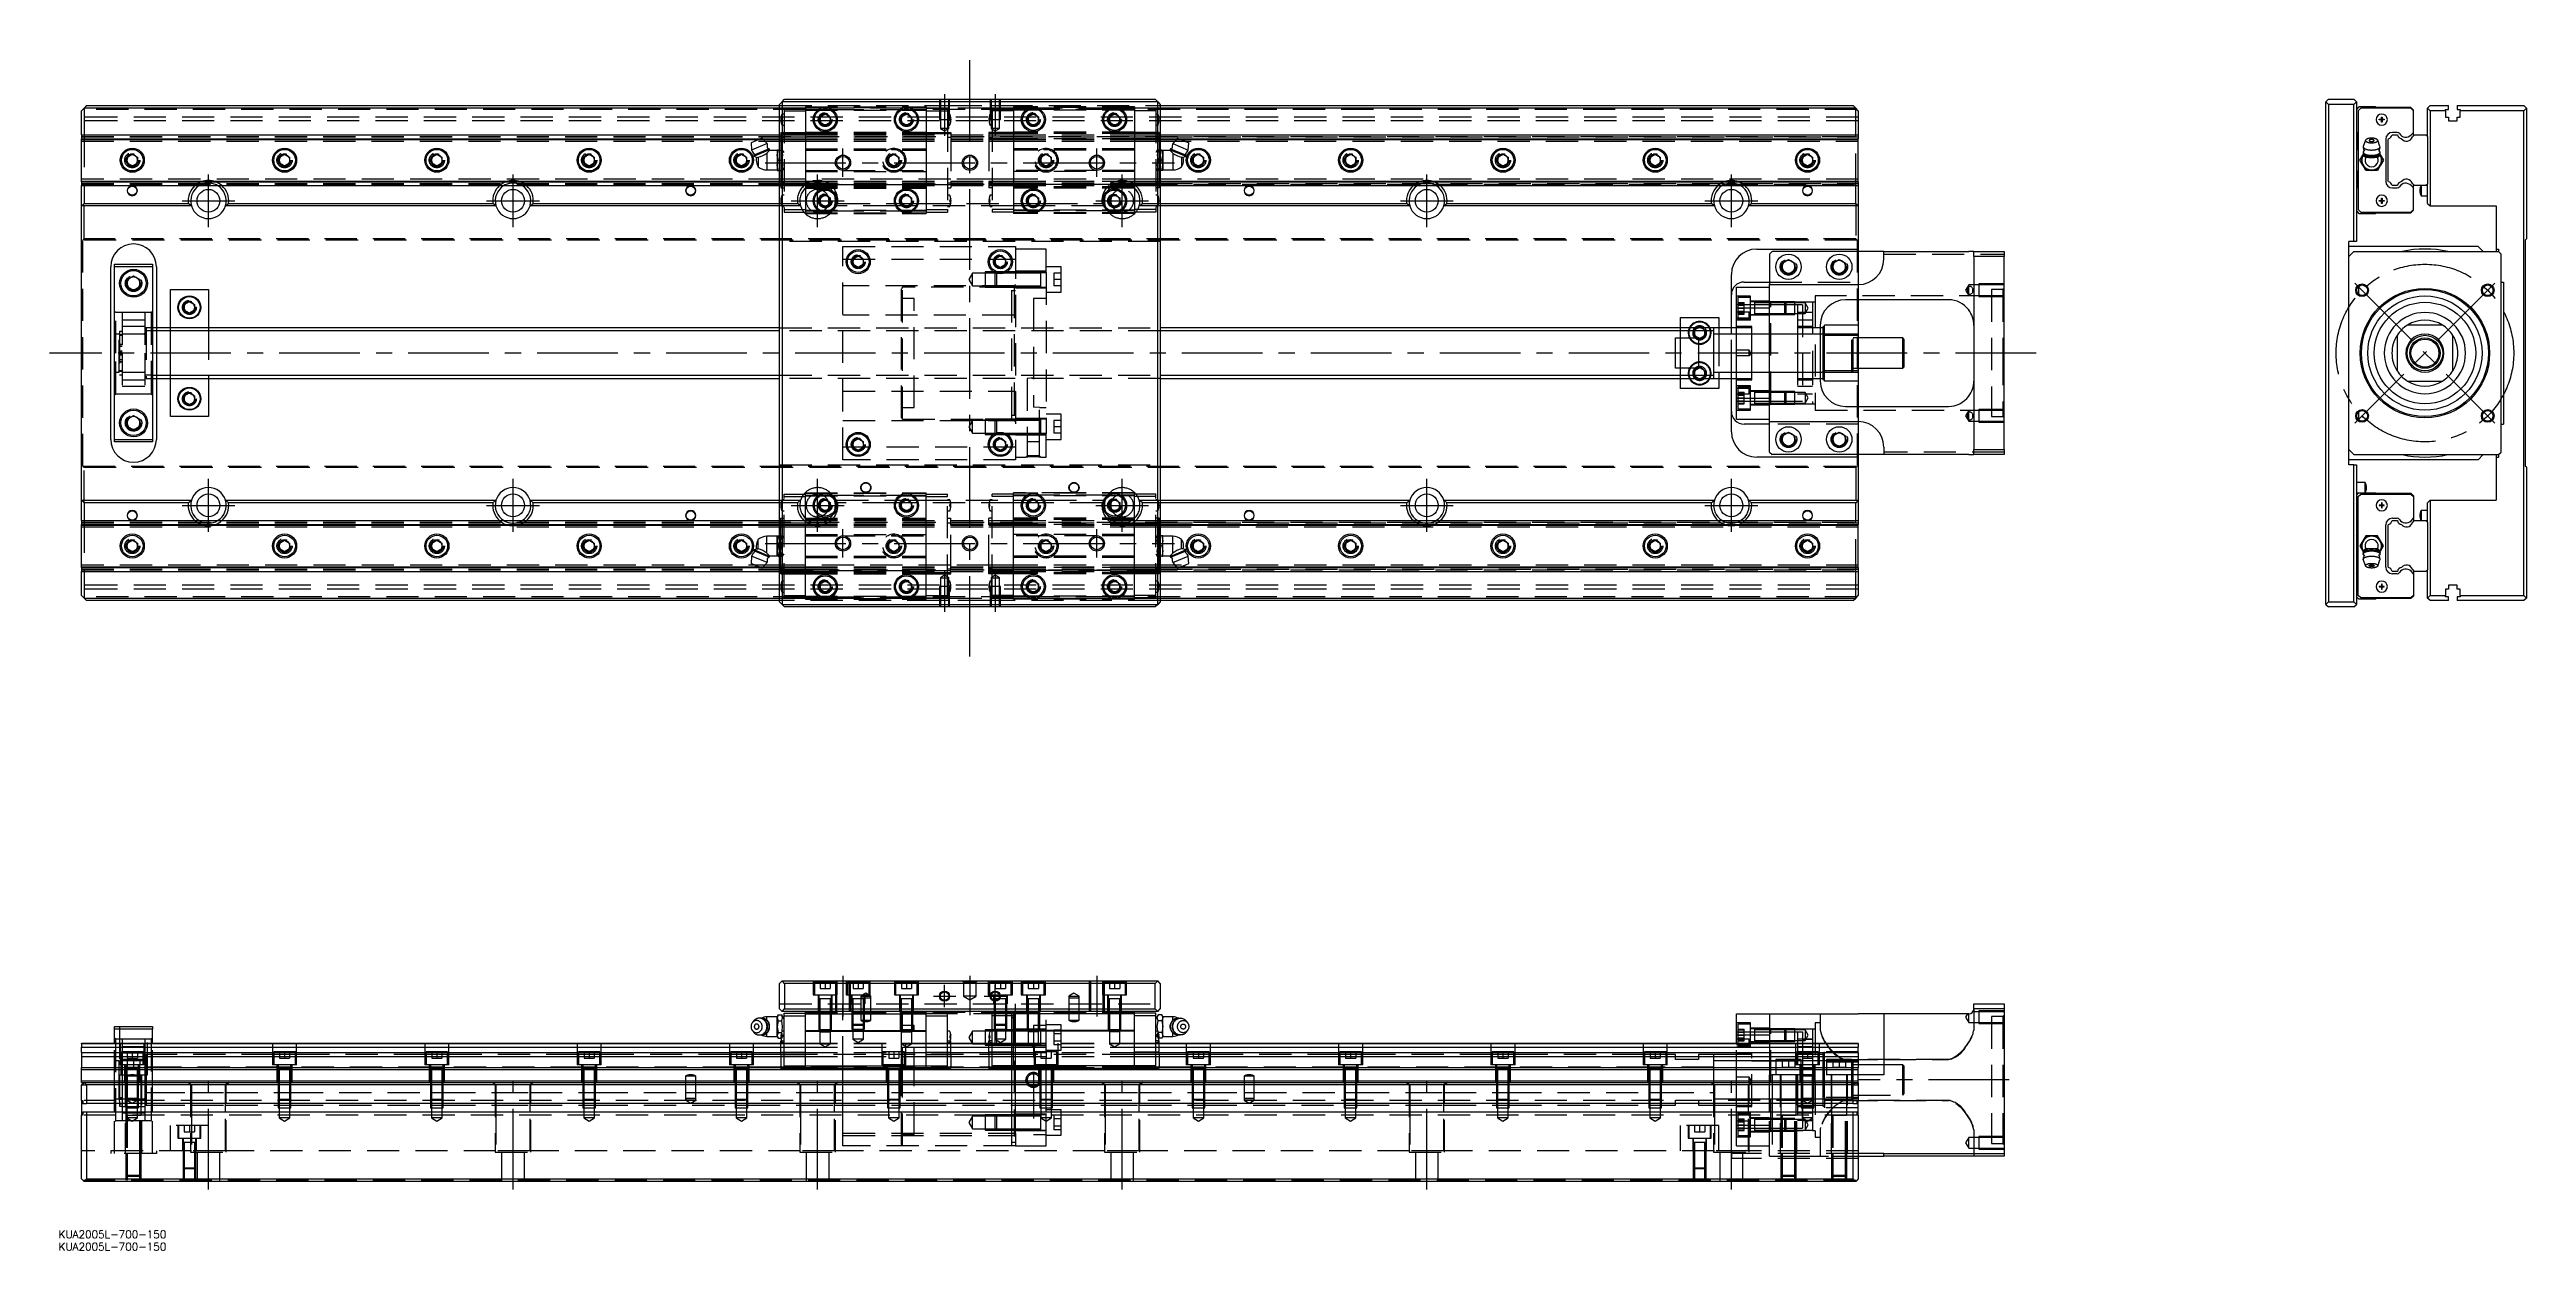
# Model space of a CAD drawing. Extents: x -13 to 963, y -354 to 120.
import ezdxf

# ---------------------------------------------------------------- set-up
doc = ezdxf.new("R2010")
doc.units = 0
doc.linetypes.add('CENTER', pattern=[50.8, 31.75, -6.35, 6.35, -6.35])
doc.linetypes.add('DASHED', pattern=[19.05, 12.7, -6.35])
doc.layers.get('0').update_dxf_attribs({"linetype": 'CONTINUOUS'})
doc.layers.add('CENTER', color=1, linetype='CENTER')
doc.styles.get("Standard").update_dxf_attribs({"font": 'txt.shx', "height": 3, "bigfont": 'bigfont.shx'})

# ---------------------------------------------------------------- blocks, each defined once
blk = doc.blocks.new('*U2')
at = {"color": 7, "linetype": 'CONTINUOUS'}
blk.add_text('KUA2005L-700-150', height=3, dxfattribs=at).set_placement((-9.02, -348.7))
blk = doc.blocks.new('*U3')
at = {"color": 7, "linetype": 'CONTINUOUS'}
blk.add_text('KUA2005L-700-150', height=3, dxfattribs=at).set_placement((-9.02, -353.56))

msp = doc.modelspace()

# ---------------------------------------------------------------- linework, layer by layer
at = {"color": 7, "linetype": 'CONTINUOUS'}
for p, q in [((275, 98), (276, 99)), ((275, -98), (275, 98)), ((276, 99), (277, 100)), ((276, 99), (276, -99)), ((424, 99), (276, 99)), ((277, 100), (423, 100)), ((423, 100), (424, 99)), ((424, 99), (425, 98)), ((424, -99), (424, 99)), ((425, 98), (425, -98)), ((885.23, 100), (884.23, 99)), ((884.23, -99), (884.23, 99)), ((884.23, 99), (885.23, 98)), ((885.23, 100), (895.23, 100)), ((885.23, 98), (885.23, -98)), ((895.23, 98), (885.23, 98)), ((896.23, 99), (895.23, 100)), ((895.23, 98), (896.23, 99)), ((895.23, 44), (895.23, 98)), ((896.23, 99), (896.23, 44)), ((1, 96.5), (0, 95.5)), ((0, 86), (0, 95.5)), ((2, 97.5), (1, 96.5)), ((1, 96.5), (1, 86)), ((275, 96.5), (1, 96.5)), ((2, 97.5), (275, 97.5)), ((291, 93.15), (293, 94.31)), ((291, 90.85), (291, 93.15)), ((293, 89.69), (291, 90.85)), ((293, 94.31), (295, 93.15)), ((295, 90.85), (293, 89.69)), ((295, 93.15), (295, 90.85)), ((323, 93.15), (325, 94.31)), ((323, 90.85), (323, 93.15)), ((325, 89.69), (323, 90.85)), ((325, 94.31), (327, 93.15)), ((327, 90.85), (325, 89.69)), ((327, 93.15), (327, 90.85)), ((373, 93.15), (375, 94.31)), ((373, 90.85), (373, 93.15)), ((375, 89.69), (373, 90.85)), ((375, 94.31), (377, 93.15)), ((377, 90.85), (375, 89.69)), ((377, 93.15), (377, 90.85)), ((405, 93.15), (407, 94.31)), ((405, 90.85), (405, 93.15)), ((407, 89.69), (405, 90.85)), ((407, 94.31), (409, 93.15)), ((409, 90.85), (407, 89.69)), ((409, 93.15), (409, 90.85)), ((425, 97.5), (698, 97.5)), ((699, 96.5), (425, 96.5)), ((699, 96.5), (698, 97.5)), ((700, 95.5), (699, 96.5)), ((699, 86), (699, 96.5)), ((700, 95.5), (700, 86)), ((897.23, 97), (896.23, 96)), ((897.93, 96.45), (896.93, 95.45)), ((896.93, 95.45), (896.93, 56.55)), ((903.73, 97), (897.23, 97)), ((917.73, 96.45), (897.93, 96.45)), ((903.98, 96.75), (903.73, 97)), ((917.73, 96.75), (903.98, 96.75)), ((905.23, 92.1), (906.13, 92.1)), ((905.23, 91.9), (905.23, 92.1)), ((906.13, 91.9), (905.23, 91.9)), ((906.13, 92.1), (906.13, 93)), ((906.13, 93), (906.33, 93)), ((906.13, 92.1), (906.23, 92)), ((906.13, 91.9), (906.23, 92)), ((906.13, 91), (906.13, 91.9)), ((906.33, 91), (906.13, 91)), ((906.33, 92.1), (906.23, 92)), ((906.33, 91.9), (906.23, 92)), ((906.33, 93), (906.33, 92.1)), ((906.33, 92.1), (907.23, 92.1)), ((907.23, 91.9), (906.33, 91.9)), ((906.33, 91.9), (906.33, 91)), ((907.23, 92.1), (907.23, 91.9)), ((918.73, 95.75), (917.73, 96.75)), ((918.73, 95.45), (917.73, 96.45)), ((918.73, 95.45), (918.73, 95.75)), ((918.73, 86.92), (918.73, 95.45)), ((924.23, 96.5), (925.23, 97.5)), ((924.23, 85.4), (924.23, 96.5)), ((925.23, 95.5), (924.23, 96.5)), ((925.23, 97.5), (932.53, 97.5)), ((931.38, 95.5), (925.23, 95.5)), ((925.23, 95.5), (925.23, 58)), ((931.38, 95.5), (931.38, 96)), ((931.38, 96), (932.53, 96)), ((931.38, 95.5), (931.38, 93)), ((931.38, 93), (932.53, 93)), ((932.53, 96), (932.53, 97.5)), ((932.53, 93), (932.53, 91.5)), ((932.53, 91.5), (935.93, 91.5)), ((935.93, 97.5), (962.23, 97.5)), ((935.93, 97.5), (935.93, 96)), ((935.93, 96), (937.08, 96)), ((935.93, 91.5), (935.93, 93)), ((935.93, 93), (937.08, 93)), ((937.08, 96), (937.08, 95.5)), ((937.08, 93), (937.08, 95.5)), ((962.23, 95.5), (937.08, 95.5)), ((962.23, 97.5), (963.23, 96.5)), ((963.23, 96.5), (962.23, 95.5)), ((962.23, -95.5), (962.23, 95.5)), ((963.23, 96.5), (963.23, 45)), ((0, 86), (0, 84.48)), ((0, 86), (275, 86)), ((0, 84.2), (0, 84.48)), ((0, 84.48), (267.73, 84.48)), ((0, 67.8), (0, 84.2)), ((0, 84.2), (267.05, 84.2)), ((18, 77.15), (20, 78.31)), ((20, 78.31), (22, 77.15)), ((78, 77.15), (80, 78.31)), ((80, 78.31), (82, 77.15)), ((138, 77.15), (140, 78.31)), ((140, 78.31), (142, 77.15)), ((198, 77.15), (200, 78.31)), ((200, 78.31), (202, 77.15)), ((258, 77.15), (260, 78.31)), ((260, 78.31), (262, 77.15)), ((268.2, 84.68), (263.77, 82.84)), ((263.77, 82.84), (263.97, 80)), ((270.07, 82.53), (263.97, 80)), ((270.93, 80.45), (264.83, 77.93)), ((265.04, 78.44), (264.83, 77.93)), ((271.08, 80.08), (264.98, 77.56)), ((270.07, 82.53), (268.2, 84.68)), ((268.37, 84.48), (275, 84.48)), ((268.62, 84.2), (275, 84.2)), ((270.04, 78.83), (271.08, 79.85)), ((270.04, 78.83), (270.04, 72.15)), ((270.93, 80.45), (270.42, 80.66)), ((270.9, 79.64), (271.08, 80.08)), ((271.08, 80.08), (270.93, 80.45)), ((274.04, 79.85), (271.08, 79.85)), ((274.4, 80), (274.04, 80)), ((274.04, 80), (274.04, 78)), ((274.04, 78), (274.4, 80)), ((274.4, 80), (275, 80)), ((425, 86), (700, 86)), ((425, 84.48), (431.63, 84.48)), ((425, 84.2), (431.38, 84.2)), ((425.6, 80), (425, 80)), ((425.6, 80), (425.96, 80)), ((425.96, 78), (425.6, 80)), ((425.96, 80), (425.96, 78)), ((428.92, 79.85), (425.96, 79.85)), ((429.07, 80.45), (428.92, 80.08)), ((428.92, 80.08), (429.1, 79.64)), ((428.92, 80.08), (435.02, 77.56)), ((429.96, 78.83), (428.92, 79.85)), ((429.58, 80.66), (429.07, 80.45)), ((429.07, 80.45), (435.17, 77.93)), ((431.8, 84.68), (429.93, 82.53)), ((429.93, 82.53), (436.03, 80)), ((429.96, 78.83), (429.96, 72.15)), ((431.8, 84.68), (436.23, 82.84)), ((432.27, 84.48), (700, 84.48)), ((432.95, 84.2), (700, 84.2)), ((435.17, 77.93), (434.96, 78.44)), ((436.03, 80), (436.23, 82.84)), ((438, 77.15), (440, 78.31)), ((440, 78.31), (442, 77.15)), ((498, 77.15), (500, 78.31)), ((500, 78.31), (502, 77.15)), ((558, 77.15), (560, 78.31)), ((560, 78.31), (562, 77.15)), ((618, 77.15), (620, 78.31)), ((620, 78.31), (622, 77.15)), ((678, 77.15), (680, 78.31)), ((680, 78.31), (682, 77.15)), ((700, 86), (700, 84.48)), ((700, 84.2), (700, 84.48)), ((700, 67.8), (700, 84.2)), ((896.23, 87), (896.73, 86.5)), ((896.73, 80.5), (896.23, 80)), ((896.73, 86.5), (896.73, 80.5)), ((898.77, 78), (899.05, 78.49)), ((898.96, 81.44), (898.93, 81.27)), ((898.93, 81.27), (898.94, 81.17)), ((898.95, 79.33), (898.93, 79.26)), ((898.93, 79.26), (898.93, 79.19)), ((898.93, 79.19), (898.94, 79.09)), ((898.93, 79.19), (898.93, 78.82)), ((898.93, 78.82), (898.93, 78.75)), ((898.93, 78.75), (898.95, 78.69)), ((898.94, 81.17), (898.97, 81.07)), ((898.94, 79.09), (898.97, 78.99)), ((898.97, 79.39), (898.95, 79.33)), ((898.95, 78.69), (898.97, 78.62)), ((899.85, 83.89), (898.96, 81.44)), ((898.97, 81.07), (899.02, 80.97)), ((899, 79.46), (898.97, 79.39)), ((898.97, 78.99), (899.02, 78.9)), ((898.97, 78.62), (899, 78.55)), ((899.05, 79.52), (899, 79.46)), ((899, 78.55), (899.05, 78.49)), ((899.02, 80.97), (899.09, 80.88)), ((899.02, 78.9), (899.09, 78.8)), ((899.1, 79.59), (899.05, 79.52)), ((899.05, 78.49), (899.1, 78.42)), ((899.09, 80.88), (899.18, 80.78)), ((899.09, 78.8), (899.18, 78.71)), ((899.16, 79.65), (899.1, 79.59)), ((899.1, 78.42), (899.16, 78.36)), ((899.15, 78.05), (899.17, 78.12)), ((899.23, 79.71), (899.16, 79.65)), ((899.16, 78.36), (899.23, 78.3)), ((899.17, 78.12), (899.19, 78.2)), ((899.18, 80.78), (899.29, 80.69)), ((899.18, 78.71), (899.29, 78.62)), ((899.19, 78.2), (899.22, 78.27)), ((899.22, 78.27), (899.23, 78.29)), ((899.29, 79.77), (899.23, 79.71)), ((899.23, 78.3), (899.35, 78.21)), ((899.23, 78.3), (900.22, 77.46)), ((899.29, 80.69), (899.42, 80.61)), ((899.29, 78.62), (899.42, 78.53)), ((899.35, 78.21), (899.49, 78.12)), ((899.42, 80.61), (899.56, 80.52)), ((899.42, 78.53), (899.56, 78.45)), ((899.49, 78.12), (899.65, 78.03)), ((899.56, 80.52), (899.72, 80.45)), ((899.56, 78.45), (899.72, 78.37)), ((899.72, 80.45), (899.9, 80.37)), ((899.72, 78.37), (899.9, 78.3)), ((899.85, 83.89), (899.83, 83.81)), ((899.83, 83.81), (899.83, 83.73)), ((899.83, 83.73), (899.85, 83.65)), ((899.88, 83.95), (899.85, 83.89)), ((899.85, 83.65), (899.88, 83.58)), ((899.92, 84.02), (899.88, 83.95)), ((899.88, 83.58), (899.93, 83.5)), ((899.9, 80.37), (900.09, 80.31)), ((899.9, 78.3), (900.09, 78.23)), ((899.98, 84.08), (899.92, 84.02)), ((899.93, 83.5), (900, 83.42)), ((900.04, 84.14), (899.98, 84.08)), ((900, 83.42), (900.08, 83.35)), ((900.12, 84.2), (900.04, 84.14)), ((900.08, 83.35), (900.18, 83.28)), ((900.09, 80.31), (900.29, 80.24)), ((900.09, 78.23), (900.29, 78.17)), ((900.21, 84.25), (900.12, 84.2)), ((900.18, 83.28), (900.29, 83.22)), ((900.3, 84.31), (900.21, 84.25)), ((900.29, 83.22), (900.42, 83.16)), ((900.29, 80.24), (900.51, 80.19)), ((900.29, 78.17), (900.51, 78.11)), ((900.41, 84.36), (900.3, 84.31)), ((900.53, 84.41), (900.41, 84.36)), ((900.42, 83.16), (900.56, 83.1)), ((900.51, 80.19), (900.73, 80.14)), ((900.51, 78.11), (900.73, 78.07)), ((900.65, 84.45), (900.53, 84.41)), ((900.56, 83.1), (900.71, 83.05)), ((900.79, 84.49), (900.65, 84.45)), ((900.71, 83.05), (900.88, 83)), ((900.73, 80.14), (900.97, 80.1)), ((900.93, 84.53), (900.79, 84.49)), ((900.88, 83), (901.05, 82.96)), ((901.08, 84.57), (900.93, 84.53)), ((900.97, 80.1), (901.21, 80.07)), ((901.05, 82.96), (901.24, 82.92)), ((901.23, 84.6), (901.08, 84.57)), ((901.21, 80.07), (901.46, 80.04)), ((901.39, 84.62), (901.23, 84.6)), ((901.25, 83.83), (901.23, 83.79)), ((901.23, 83.79), (901.23, 83.76)), ((901.23, 83.76), (901.23, 83.73)), ((901.23, 83.73), (901.25, 83.69)), ((901.24, 82.92), (901.43, 82.9)), ((901.26, 83.86), (901.25, 83.83)), ((901.25, 83.69), (901.26, 83.66)), ((901.29, 83.89), (901.26, 83.86)), ((901.26, 83.66), (901.29, 83.63)), ((901.32, 83.92), (901.29, 83.89)), ((901.29, 83.63), (901.32, 83.6)), ((901.36, 83.95), (901.32, 83.92)), ((901.32, 83.6), (901.36, 83.57)), ((901.41, 83.98), (901.36, 83.95)), ((901.36, 83.57), (901.41, 83.54)), ((901.55, 84.64), (901.39, 84.62)), ((901.46, 84.01), (901.41, 83.98)), ((901.41, 83.54), (901.46, 83.51)), ((901.43, 82.9), (901.62, 82.87)), ((901.52, 84.03), (901.46, 84.01)), ((901.46, 83.51), (901.52, 83.49)), ((901.46, 80.04), (901.71, 80.02)), ((901.59, 84.05), (901.52, 84.03)), ((901.52, 83.49), (901.59, 83.47)), ((901.72, 84.66), (901.55, 84.64)), ((901.66, 84.07), (901.59, 84.05)), ((901.59, 83.47), (901.66, 83.45)), ((901.62, 82.87), (901.82, 82.86)), ((901.73, 84.09), (901.66, 84.07)), ((901.66, 83.45), (901.73, 83.43)), ((901.71, 80.02), (901.97, 80.01)), ((901.89, 84.67), (901.72, 84.66)), ((901.81, 84.11), (901.73, 84.09)), ((901.73, 83.43), (901.81, 83.41)), ((901.89, 84.12), (901.81, 84.11)), ((901.81, 83.41), (901.89, 83.4)), ((901.82, 82.86), (902.03, 82.85)), ((902.06, 84.68), (901.89, 84.67)), ((901.97, 84.13), (901.89, 84.12)), ((901.89, 83.4), (901.97, 83.39)), ((902.06, 84.14), (901.97, 84.13)), ((901.97, 83.39), (902.06, 83.38)), ((901.97, 80.01), (902.23, 80)), ((902.03, 82.85), (902.23, 82.84)), ((902.23, 84.68), (902.06, 84.68)), ((902.14, 84.14), (902.06, 84.14)), ((902.06, 83.38), (902.14, 83.38)), ((902.23, 84.14), (902.14, 84.14)), ((902.14, 83.38), (902.23, 83.38)), ((902.4, 84.68), (902.23, 84.68)), ((902.32, 84.14), (902.23, 84.14)), ((902.23, 83.38), (902.32, 83.38)), ((902.23, 82.84), (902.43, 82.85)), ((902.23, 80), (902.49, 80.01)), ((902.4, 84.14), (902.32, 84.14)), ((902.32, 83.38), (902.4, 83.38)), ((902.57, 84.67), (902.4, 84.68)), ((902.49, 84.13), (902.4, 84.14)), ((902.4, 83.38), (902.49, 83.39)), ((902.43, 82.85), (902.64, 82.86)), ((902.57, 84.12), (902.49, 84.13)), ((902.49, 83.39), (902.57, 83.4)), ((902.49, 80.01), (902.75, 80.02)), ((902.74, 84.66), (902.57, 84.67)), ((902.65, 84.11), (902.57, 84.12)), ((902.57, 83.4), (902.65, 83.41)), ((902.64, 82.86), (902.84, 82.87)), ((902.73, 84.09), (902.65, 84.11)), ((902.65, 83.41), (902.73, 83.43)), ((902.8, 84.07), (902.73, 84.09)), ((902.73, 83.43), (902.8, 83.45)), ((902.91, 84.64), (902.74, 84.66)), ((902.75, 80.02), (903, 80.04)), ((902.87, 84.05), (902.8, 84.07)), ((902.8, 83.45), (902.87, 83.47)), ((902.84, 82.87), (903.03, 82.9)), ((902.94, 84.03), (902.87, 84.05)), ((902.87, 83.47), (902.94, 83.49)), ((903.07, 84.62), (902.91, 84.64)), ((903, 84.01), (902.94, 84.03)), ((902.94, 83.49), (903, 83.51)), ((903.05, 83.98), (903, 84.01)), ((903, 83.51), (903.05, 83.54)), ((903, 80.04), (903.25, 80.07)), ((903.03, 82.9), (903.22, 82.92)), ((903.1, 83.95), (903.05, 83.98)), ((903.05, 83.54), (903.1, 83.57)), ((903.23, 84.6), (903.07, 84.62)), ((903.14, 83.92), (903.1, 83.95)), ((903.1, 83.57), (903.14, 83.6)), ((903.17, 83.89), (903.14, 83.92)), ((903.14, 83.6), (903.17, 83.63)), ((903.2, 83.86), (903.17, 83.89)), ((903.17, 83.63), (903.2, 83.66)), ((903.21, 83.83), (903.2, 83.86)), ((903.2, 83.66), (903.21, 83.69)), ((903.23, 83.79), (903.21, 83.83)), ((903.21, 83.69), (903.23, 83.73)), ((903.22, 82.92), (903.41, 82.96)), ((903.38, 84.57), (903.23, 84.6)), ((903.23, 83.76), (903.23, 83.79)), ((903.23, 83.73), (903.23, 83.76)), ((903.25, 80.07), (903.49, 80.1)), ((903.53, 84.53), (903.38, 84.57)), ((903.41, 82.96), (903.58, 83)), ((903.49, 80.1), (903.73, 80.14)), ((903.67, 84.49), (903.53, 84.53)), ((903.58, 83), (903.75, 83.05)), ((903.81, 84.45), (903.67, 84.49)), ((903.73, 80.14), (903.95, 80.19)), ((903.73, 78.07), (903.95, 78.11)), ((903.75, 83.05), (903.9, 83.1)), ((903.93, 84.41), (903.81, 84.45)), ((903.9, 83.1), (904.04, 83.16)), ((904.05, 84.36), (903.93, 84.41)), ((903.95, 80.19), (904.17, 80.24)), ((903.95, 78.11), (904.17, 78.17)), ((904.04, 83.16), (904.17, 83.22)), ((904.16, 84.31), (904.05, 84.36)), ((904.25, 84.25), (904.16, 84.31)), ((904.17, 83.22), (904.28, 83.28)), ((904.17, 80.24), (904.37, 80.31)), ((904.17, 78.17), (904.37, 78.23)), ((904.24, 77.46), (905.23, 78.3)), ((904.34, 84.2), (904.25, 84.25)), ((904.28, 83.28), (904.38, 83.35)), ((904.42, 84.14), (904.34, 84.2)), ((904.37, 80.31), (904.56, 80.37)), ((904.37, 78.23), (904.56, 78.3)), ((904.38, 83.35), (904.46, 83.42)), ((904.48, 84.08), (904.42, 84.14)), ((904.46, 83.42), (904.53, 83.5)), ((904.54, 84.02), (904.48, 84.08)), ((904.53, 83.5), (904.58, 83.58)), ((904.58, 83.95), (904.54, 84.02)), ((904.56, 80.37), (904.74, 80.45)), ((904.56, 78.3), (904.74, 78.37)), ((904.61, 83.89), (904.58, 83.95)), ((904.58, 83.58), (904.61, 83.65)), ((904.63, 83.81), (904.61, 83.89)), ((905.5, 81.44), (904.61, 83.89)), ((904.61, 83.65), (904.63, 83.73)), ((904.63, 83.73), (904.63, 83.81)), ((904.74, 80.45), (904.9, 80.52)), ((904.74, 78.37), (904.9, 78.45)), ((904.81, 78.03), (904.97, 78.12)), ((904.9, 80.52), (905.04, 80.61)), ((904.9, 78.45), (905.04, 78.53)), ((904.97, 78.12), (905.11, 78.21)), ((905.04, 80.61), (905.17, 80.69)), ((905.04, 78.53), (905.17, 78.62)), ((905.11, 78.21), (905.23, 78.3)), ((905.17, 80.69), (905.28, 80.78)), ((905.23, 79.71), (905.17, 79.77)), ((905.17, 78.62), (905.28, 78.71)), ((905.3, 79.65), (905.23, 79.71)), ((905.23, 78.3), (905.3, 78.36)), ((905.23, 78.29), (905.24, 78.27)), ((905.24, 78.27), (905.27, 78.2)), ((905.27, 78.2), (905.29, 78.12)), ((905.28, 80.78), (905.37, 80.88)), ((905.28, 78.71), (905.37, 78.8)), ((905.29, 78.12), (905.31, 78.05)), ((905.36, 79.59), (905.3, 79.65)), ((905.3, 78.36), (905.36, 78.42)), ((905.41, 79.52), (905.36, 79.59)), ((905.36, 78.42), (905.41, 78.49)), ((905.37, 80.88), (905.44, 80.97)), ((905.37, 78.8), (905.44, 78.9)), ((905.46, 79.46), (905.41, 79.52)), ((905.41, 78.49), (905.46, 78.55)), ((905.41, 78.49), (905.69, 78)), ((905.44, 80.97), (905.49, 81.07)), ((905.44, 78.9), (905.49, 78.99)), ((905.49, 79.39), (905.46, 79.46)), ((905.46, 78.55), (905.49, 78.62)), ((905.49, 81.07), (905.52, 81.17)), ((905.51, 79.33), (905.49, 79.39)), ((905.49, 78.99), (905.52, 79.09)), ((905.49, 78.62), (905.51, 78.69)), ((905.53, 81.27), (905.5, 81.44)), ((905.53, 79.26), (905.51, 79.33)), ((905.51, 78.69), (905.53, 78.75)), ((905.52, 81.17), (905.53, 81.27)), ((905.52, 79.09), (905.53, 79.19)), ((905.53, 79.19), (905.53, 79.26)), ((905.53, 78.82), (905.53, 79.19)), ((905.53, 78.75), (905.53, 78.82)), ((907.8, 84.33), (907.8, 67.67)), ((908.73, 84.2), (908.89, 84.48)), ((908.73, 67.8), (908.73, 84.2)), ((910.29, 86), (912.37, 86)), ((912.31, 86.93), (910.4, 86.93)), ((918.73, 86.92), (917.77, 85.95)), ((918.28, 85.15), (918.73, 85.6)), ((918.73, 85.6), (918.73, 86.92)), ((918.73, 85.6), (919.13, 86)), ((919.13, 86), (923.63, 86)), ((923.63, 86), (924.23, 85.4)), ((924.23, 85.4), (924.23, 66.6)), ((18, 74.85), (18, 77.15)), ((20, 73.69), (18, 74.85)), ((22, 74.85), (20, 73.69)), ((22, 77.15), (22, 74.85)), ((78, 74.85), (78, 77.15)), ((80, 73.69), (78, 74.85)), ((82, 74.85), (80, 73.69)), ((82, 77.15), (82, 74.85)), ((138, 74.85), (138, 77.15)), ((140, 73.69), (138, 74.85)), ((142, 74.85), (140, 73.69)), ((142, 77.15), (142, 74.85)), ((198, 74.85), (198, 77.15)), ((200, 73.69), (198, 74.85)), ((202, 74.85), (200, 73.69)), ((202, 77.15), (202, 74.85)), ((258, 74.85), (258, 77.15)), ((260, 73.69), (258, 74.85)), ((262, 74.85), (260, 73.69)), ((262, 77.15), (262, 74.85)), ((264.83, 77.93), (264.98, 77.56)), ((264.98, 77.56), (266.1, 77.09)), ((265.94, 77.07), (266.6, 77.18)), ((266.6, 77.18), (266.6, 73.4)), ((270.04, 72.15), (274.04, 72.15)), ((274.4, 76), (274.04, 78)), ((274.04, 78), (274.04, 74)), ((274.04, 74), (274.4, 76)), ((274.04, 74), (274.04, 72)), ((274.4, 72), (274.04, 74)), ((274.04, 72), (274.4, 72)), ((274.4, 76), (275, 76)), ((274.4, 72), (275, 72)), ((425.6, 76), (425, 76)), ((425.6, 72), (425, 72)), ((425.6, 76), (425.96, 78)), ((425.96, 74), (425.6, 76)), ((425.6, 72), (425.96, 74)), ((425.96, 72), (425.6, 72)), ((425.96, 78), (425.96, 74)), ((425.96, 74), (425.96, 72)), ((425.96, 72.15), (429.96, 72.15)), ((434.06, 77.07), (433.4, 77.18)), ((433.4, 77.18), (433.4, 73.4)), ((433.9, 77.09), (435.02, 77.56)), ((435.02, 77.56), (435.17, 77.93)), ((438, 74.85), (438, 77.15)), ((440, 73.69), (438, 74.85)), ((442, 74.85), (440, 73.69)), ((442, 77.15), (442, 74.85)), ((498, 74.85), (498, 77.15)), ((500, 73.69), (498, 74.85)), ((502, 74.85), (500, 73.69)), ((502, 77.15), (502, 74.85)), ((558, 74.85), (558, 77.15)), ((560, 73.69), (558, 74.85)), ((562, 74.85), (560, 73.69)), ((562, 77.15), (562, 74.85)), ((618, 74.85), (618, 77.15)), ((620, 73.69), (618, 74.85)), ((622, 74.85), (620, 73.69)), ((622, 77.15), (622, 74.85)), ((678, 74.85), (678, 77.15)), ((680, 73.69), (678, 74.85)), ((682, 74.85), (680, 73.69)), ((682, 77.15), (682, 74.85)), ((896.23, 72), (896.73, 71.5)), ((896.73, 71.5), (896.73, 65.5)), ((897.61, 76), (898.77, 78)), ((898.77, 74), (897.61, 76)), ((899.92, 72), (898.77, 74)), ((899.14, 77.98), (899.15, 78.05)), ((899.14, 77.91), (899.14, 77.98)), ((899.15, 77.84), (899.14, 77.91)), ((899.16, 77.78), (899.15, 77.84)), ((899.17, 77.72), (899.16, 77.78)), ((899.2, 77.66), (899.17, 77.72)), ((899.23, 77.61), (899.2, 77.66)), ((899.26, 77.55), (899.23, 77.61)), ((899.31, 77.5), (899.26, 77.55)), ((899.35, 77.46), (899.31, 77.5)), ((899.41, 77.41), (899.35, 77.46)), ((899.47, 77.36), (899.41, 77.41)), ((899.55, 77.32), (899.47, 77.36)), ((899.63, 77.28), (899.55, 77.32)), ((899.72, 77.24), (899.63, 77.28)), ((899.65, 78.03), (899.82, 77.96)), ((899.82, 77.21), (899.72, 77.24)), ((899.82, 77.96), (900.02, 77.88)), ((899.91, 77.18), (899.82, 77.21)), ((902.23, 72), (899.92, 72)), ((900.02, 77.88), (900.22, 77.82)), ((900.22, 77.82), (900.44, 77.76)), ((900.39, 77.35), (900.22, 77.46)), ((900.59, 77.27), (900.39, 77.35)), ((900.44, 77.76), (900.68, 77.71)), ((900.68, 77.71), (900.92, 77.66)), ((900.73, 78.07), (900.97, 78.02)), ((900.92, 77.66), (901.17, 77.63)), ((900.97, 78.02), (901.21, 77.99)), ((901.17, 77.63), (901.43, 77.6)), ((901.21, 77.99), (901.46, 77.96)), ((901.43, 77.6), (901.69, 77.58)), ((901.46, 77.96), (901.71, 77.94)), ((901.69, 77.58), (901.96, 77.56)), ((901.71, 77.94), (901.97, 77.93)), ((901.96, 77.56), (902.23, 77.56)), ((901.97, 77.93), (902.23, 77.93)), ((902.23, 77.93), (902.49, 77.93)), ((902.23, 77.56), (902.5, 77.56)), ((904.54, 72), (902.23, 72)), ((902.49, 77.93), (902.75, 77.94)), ((902.5, 77.56), (902.77, 77.58)), ((902.75, 77.94), (903, 77.96)), ((902.77, 77.58), (903.03, 77.6)), ((903, 77.96), (903.25, 77.99)), ((903.03, 77.6), (903.29, 77.63)), ((903.25, 77.99), (903.49, 78.02)), ((903.29, 77.63), (903.54, 77.66)), ((903.49, 78.02), (903.73, 78.07)), ((903.54, 77.66), (903.78, 77.71)), ((903.78, 77.71), (904.02, 77.76)), ((904.01, 77.32), (903.8, 77.25)), ((904.24, 77.46), (904.01, 77.32)), ((904.02, 77.76), (904.24, 77.82)), ((904.24, 77.82), (904.44, 77.88)), ((904.44, 77.88), (904.64, 77.96)), ((905.69, 74), (904.54, 72)), ((904.64, 77.21), (904.55, 77.18)), ((904.64, 77.96), (904.81, 78.03)), ((904.74, 77.24), (904.64, 77.21)), ((904.83, 77.28), (904.74, 77.24)), ((904.91, 77.32), (904.83, 77.28)), ((904.98, 77.36), (904.91, 77.32)), ((905.05, 77.41), (904.98, 77.36)), ((905.11, 77.46), (905.05, 77.41)), ((905.15, 77.5), (905.11, 77.46)), ((905.2, 77.55), (905.15, 77.5)), ((905.23, 77.61), (905.2, 77.55)), ((905.26, 77.66), (905.23, 77.61)), ((905.29, 77.72), (905.26, 77.66)), ((905.3, 77.78), (905.29, 77.72)), ((905.31, 77.84), (905.3, 77.78)), ((905.31, 78.05), (905.32, 77.98)), ((905.32, 77.91), (905.31, 77.84)), ((905.32, 77.98), (905.32, 77.91)), ((905.69, 78), (906.85, 76)), ((906.85, 76), (905.69, 74)), ((0, 67.52), (0, 67.8)), ((0, 67.8), (275, 67.8)), ((0, 67.52), (0, 66)), ((0, 67.52), (275, 67.52)), ((0, 58), (0, 66)), ((0, 66), (275, 66)), ((0, 58), (1, 59)), ((1, 66), (1, 59)), ((1, 59), (42.06, 59)), ((43.29, 58), (42.06, 59)), ((56.71, 58), (57.94, 59)), ((57.94, 59), (162.06, 59)), ((163.29, 58), (162.06, 59)), ((176.71, 58), (177.94, 59)), ((177.94, 59), (275, 59)), ((291, 61.15), (293, 62.31)), ((291, 58.85), (291, 61.15)), ((293, 57.69), (291, 58.85)), ((293, 62.31), (295, 61.15)), ((295, 58.85), (293, 57.69)), ((295, 61.15), (295, 58.85)), ((323, 61.15), (325, 62.31)), ((323, 58.85), (323, 61.15)), ((325, 57.69), (323, 58.85)), ((325, 62.31), (327, 61.15)), ((327, 58.85), (325, 57.69)), ((327, 61.15), (327, 58.85)), ((373, 61.15), (375, 62.31)), ((373, 58.85), (373, 61.15)), ((375, 57.69), (373, 58.85)), ((375, 62.31), (377, 61.15)), ((377, 58.85), (375, 57.69)), ((377, 61.15), (377, 58.85)), ((405, 61.15), (407, 62.31)), ((405, 58.85), (405, 61.15)), ((407, 57.69), (405, 58.85)), ((407, 62.31), (409, 61.15)), ((409, 58.85), (407, 57.69)), ((409, 61.15), (409, 58.85)), ((425, 67.8), (700, 67.8)), ((425, 67.52), (700, 67.52)), ((425, 66), (700, 66)), ((425, 59), (522.06, 59)), ((523.29, 58), (522.06, 59)), ((536.71, 58), (537.94, 59)), ((537.94, 59), (642.06, 59)), ((643.29, 58), (642.06, 59)), ((656.71, 58), (657.94, 59)), ((657.94, 59), (699, 59)), ((699, 59), (699, 66)), ((699, 59), (700, 58)), ((700, 67.52), (700, 67.8)), ((700, 67.52), (700, 66)), ((700, 66), (700, 58)), ((896.73, 65.5), (896.23, 65)), ((905.23, 60.1), (906.13, 60.1)), ((905.23, 59.9), (905.23, 60.1)), ((906.13, 59.9), (905.23, 59.9)), ((906.13, 60.1), (906.13, 61)), ((906.13, 61), (906.33, 61)), ((906.13, 60.1), (906.23, 60)), ((906.13, 59.9), (906.23, 60)), ((906.13, 59), (906.13, 59.9)), ((906.33, 59), (906.13, 59)), ((906.33, 60.1), (906.23, 60)), ((906.33, 59.9), (906.23, 60)), ((906.33, 61), (906.33, 60.1)), ((906.33, 60.1), (907.23, 60.1)), ((907.23, 59.9), (906.33, 59.9)), ((906.33, 59.9), (906.33, 59)), ((907.23, 60.1), (907.23, 59.9)), ((908.89, 67.52), (908.73, 67.8)), ((912.37, 66), (910.29, 66)), ((910.4, 65.07), (912.31, 65.07)), ((917.77, 66.05), (918.73, 65.08)), ((919.13, 66), (918.28, 66.85)), ((918.73, 65.08), (918.73, 66.4)), ((918.73, 56.55), (918.73, 65.08)), ((923.63, 66), (919.13, 66)), ((921.23, 64.06), (921.23, 63.94)), ((921.73, 66), (921.73, 62)), ((921.73, 62), (924.23, 62)), ((924.23, 66.6), (923.63, 66)), ((924.23, 66), (923.63, 66)), ((924.23, 59), (924.23, 66.6)), ((924.23, 59), (925.23, 58)), ((0, -58), (0, 58)), ((43.29, 58), (0, 58)), ((163.29, 58), (56.71, 58)), ((275, 58), (176.71, 58)), ((523.29, 58), (425, 58)), ((643.29, 58), (536.71, 58)), ((700, 58), (656.71, 58)), ((700, 58), (700, 41)), ((896.23, 56), (897.23, 55)), ((896.93, 56.55), (897.93, 55.55)), ((897.23, 55), (903.73, 55)), ((897.93, 55.55), (917.73, 55.55)), ((903.73, 55), (903.98, 55.25)), ((903.98, 55.25), (917.73, 55.25)), ((917.73, 55.55), (918.73, 56.55)), ((917.73, 55.25), (918.73, 56.25)), ((918.73, 56.25), (918.73, 56.55)), ((925.23, 58), (951.23, 58)), ((951.23, 58), (951.23, 41)), ((660, 41), (700, 41)), ((666, 40), (665, 39)), ((710, 40), (666, 40)), ((700, 41), (700, 40)), ((710, 40), (743.5, 40)), ((710, 37), (710, 40)), ((745.5, 40), (743.5, 40)), ((745.5, 38), (745.5, 40)), ((745.5, 40), (757.5, 40)), ((757.5, 40), (757.5, 38)), ((893.23, 38), (893.23, 44)), ((895.23, 44), (893.23, 44)), ((944.23, 42), (893.23, 42)), ((895.23, 40), (893.23, 38)), ((896.23, 44), (895.23, 44)), ((895.23, 40), (952.23, 40)), ((946.23, 40), (944.23, 42)), ((951.23, 41), (951.23, 40)), ((951.23, 41), (952.23, 41)), ((952.23, 41), (952.23, 40)), ((953.23, 39), (952.23, 40)), ((962.73, 44.5), (963.23, 45)), ((962.73, 44.5), (962.73, -44.5)), ((11.5, -34), (11.5, 34)), ((13, 34), (13, 35)), ((13, 35), (28, 35)), ((13, -34), (13, 34)), ((28, 34), (13, 34)), ((18, 28.94), (20.5, 30.39)), ((20.5, 30.39), (23, 28.94)), ((28, 35), (28, 34)), ((28, 34), (28, -34)), ((29.5, 34), (29.5, 10)), ((304, 37.15), (306, 38.31)), ((304, 34.85), (304, 37.15)), ((306, 33.69), (304, 34.85)), ((306, 38.31), (308, 37.15)), ((308, 34.85), (306, 33.69)), ((308, 37.15), (308, 34.85)), ((360, 37.15), (362, 38.31)), ((360, 34.85), (360, 37.15)), ((362, 33.69), (360, 34.85)), ((362, 38.31), (364, 37.15)), ((364, 34.85), (362, 33.69)), ((364, 37.15), (364, 34.85)), ((650, 10), (650, 31)), ((665, 39), (665, 27)), ((670, 35.44), (672.5, 36.89)), ((670, 32.56), (670, 35.44)), ((672.5, 31.11), (670, 32.56)), ((672.5, 36.89), (675, 35.44)), ((675, 32.56), (672.5, 31.11)), ((675, 35.44), (675, 32.56)), ((690, 35.44), (692.5, 36.89)), ((690, 32.56), (690, 35.44)), ((692.5, 31.11), (690, 32.56)), ((692.5, 36.89), (695, 35.44)), ((695, 32.56), (692.5, 31.11)), ((695, 35.44), (695, 32.56)), ((757.5, 38), (745.5, 38)), ((745.5, 38), (745.5, -38)), ((757.5, -38), (757.5, 38)), ((893.23, -38), (893.23, 38)), ((953.23, -39), (953.23, 39)), ((18, 26.06), (18, 28.94)), ((20.5, 24.61), (18, 26.06)), ((23, 26.06), (20.5, 24.61)), ((23, 28.94), (23, 26.06)), ((35, 25), (50, 25)), ((35, 10), (35, 25)), ((40.5, 19.15), (42.5, 20.31)), ((42.5, 20.31), (44.5, 19.15)), ((50, 25), (50, 10)), ((652, 26), (665, 26)), ((652, 17.78), (652, 26)), ((655, 28), (665, 28)), ((665, 17.78), (665, 27)), ((665, 27), (700, 27)), ((735.5, 21), (695, 21)), ((700, 21), (700, 11)), ((743.02, 24.91), (743.06, 25.23)), ((743.06, 25.23), (743.16, 25.61)), ((743.16, 25.61), (743.3, 25.99)), ((743.3, 25.99), (743.5, 26.44)), ((743.5, 26.44), (743.72, 26.43)), ((743.5, 23.06), (743.5, 26.44)), ((743.58, 23.06), (743.5, 23.06)), ((743.82, 23.08), (743.58, 23.06)), ((743.72, 26.43), (743.94, 26.4)), ((744.04, 23.12), (743.82, 23.08)), ((743.94, 26.4), (744.15, 26.35)), ((744.29, 23.2), (744.04, 23.12)), ((744.15, 26.35), (744.35, 26.28)), ((744.52, 23.31), (744.29, 23.2)), ((744.35, 26.28), (744.58, 26.14)), ((744.72, 23.48), (744.52, 23.31)), ((744.58, 26.14), (744.77, 25.97)), ((744.88, 23.67), (744.72, 23.48)), ((744.77, 25.97), (744.91, 25.77)), ((744.99, 23.9), (744.88, 23.67)), ((744.91, 25.77), (745.02, 25.53)), ((745.06, 24.11), (744.99, 23.9)), ((745.02, 25.53), (745.08, 25.3)), ((897.23, 23.06), (897.23, 26.44)), ((953.23, 28), (954.23, 28)), ((954.23, 28), (954.23, -28)), ((275, 10), (28, 10)), ((40.5, 16.85), (40.5, 19.15)), ((42.5, 15.69), (40.5, 16.85)), ((44.5, 16.85), (42.5, 15.69)), ((44.5, 19.15), (44.5, 16.85)), ((643, 10), (425, 10)), ((630, 14), (645, 14)), ((630, 10), (630, 14)), ((636.96, 10), (637.5, 10.31)), ((637.5, 10.31), (638.04, 10)), ((652, 10), (643, 10)), ((643, 10), (643, -10)), ((643, 10), (643, -10)), ((645, 14), (645, 10)), ((652, -17.78), (652, 17.78)), ((652, 17.78), (665, 17.78)), ((665, -17.78), (665, 17.78)), ((665, -17.78), (665, 17.78)), ((685, 11), (685, -11)), ((686, 10), (685, 10)), ((686.31, 10.37), (686, 10.37)), ((686, 10.37), (686, 0)), ((686.63, 6.93), (686.63, 11)), ((700, 11), (686.63, 11)), ((700, 11), (700, 6.93)), ((930.16, 11), (916.3, 11)), ((628, -6), (628, 6)), ((628, 6), (637, 6)), ((637, 6), (637, -6)), ((686.63, -6.93), (686.63, 6.93)), ((700, 6.93), (686.63, 6.93)), ((700, 6.93), (700, -6.93)), ((717.5, 6), (700, 6)), ((718, 5.5), (717.5, 6)), ((717.5, -6), (717.5, 6)), ((718, 5.5), (718, -5.5)), ((912.23, 6.93), (912.23, -6.93)), ((934.23, -6.93), (934.23, 6.93)), ((637, -6), (628, -6)), ((686, 0), (686, -10.38)), ((686.63, -11), (686.63, -6.93)), ((700, -6.93), (686.63, -6.93)), ((700, -6), (717.5, -6)), ((700, -6.93), (700, -11)), ((717.5, -6), (718, -5.5)), ((28, -10), (275, -10)), ((29.5, -10), (29.5, -34)), ((35, -25), (35, -10)), ((40.5, -16.85), (42.5, -15.69)), ((40.5, -19.15), (40.5, -16.85)), ((42.5, -20.31), (40.5, -19.15)), ((42.5, -15.69), (44.5, -16.85)), ((44.5, -19.15), (42.5, -20.31)), ((44.5, -16.85), (44.5, -19.15)), ((50, -10), (50, -25)), ((425, -10), (643, -10)), ((630, -14), (630, -10)), ((645, -14), (630, -14)), ((637.5, -10.31), (636.96, -10)), ((638.04, -10), (637.5, -10.31)), ((643, -10), (652, -10)), ((645, -10), (645, -14)), ((650, -31), (650, -10)), ((652, -17.78), (665, -17.78)), ((652, -26), (652, -17.78)), ((665, -27), (665, -17.78)), ((685, -10), (686, -10)), ((686, -10.38), (686.31, -10.38)), ((700, -11), (686.63, -11)), ((700, -11), (700, -21)), ((916.3, -11), (930.16, -11)), ((18, -26.06), (20.5, -24.61)), ((18, -28.94), (18, -26.06)), ((20.5, -30.39), (18, -28.94)), ((20.5, -24.61), (23, -26.06)), ((23, -28.94), (20.5, -30.39)), ((23, -26.06), (23, -28.94)), ((50, -25), (35, -25)), ((652, -26), (665, -26)), ((665, -28), (655, -28)), ((665, -39), (665, -27)), ((665, -27), (700, -27)), ((695, -21), (735.5, -21)), ((743.02, -24.59), (743.06, -24.27)), ((743.06, -24.27), (743.16, -23.89)), ((743.16, -23.89), (743.3, -23.51)), ((743.3, -23.51), (743.5, -23.06)), ((743.5, -23.06), (743.72, -23.07)), ((743.5, -26.44), (743.5, -23.06)), ((743.58, -26.43), (743.5, -26.44)), ((743.82, -26.42), (743.58, -26.43)), ((743.72, -23.07), (743.94, -23.1)), ((744.04, -26.38), (743.82, -26.42)), ((743.94, -23.1), (744.15, -23.15)), ((744.29, -26.3), (744.04, -26.38)), ((744.15, -23.15), (744.35, -23.22)), ((744.52, -26.18), (744.29, -26.3)), ((744.35, -23.22), (744.58, -23.35)), ((744.72, -26.02), (744.52, -26.18)), ((744.58, -23.35), (744.77, -23.53)), ((744.88, -25.83), (744.72, -26.02)), ((744.77, -23.53), (744.91, -23.73)), ((744.99, -25.6), (744.88, -25.83)), ((744.91, -23.73), (745.02, -23.96)), ((745.06, -25.39), (744.99, -25.6)), ((745.02, -23.96), (745.08, -24.2)), ((897.23, -26.44), (897.23, -23.06)), ((953.23, -28), (954.23, -28)), ((13, -34), (28, -34)), ((13, -35), (13, -34)), ((28, -35), (13, -35)), ((28, -34), (28, -35)), ((304, -34.85), (306, -33.69)), ((304, -37.15), (304, -34.85)), ((306, -38.31), (304, -37.15)), ((306, -33.69), (308, -34.85)), ((308, -37.15), (306, -38.31)), ((308, -34.85), (308, -37.15)), ((360, -34.85), (362, -33.69)), ((360, -37.15), (360, -34.85)), ((362, -38.31), (360, -37.15)), ((362, -33.69), (364, -34.85)), ((364, -37.15), (362, -38.31)), ((364, -34.85), (364, -37.15)), ((665, -39), (666, -40)), ((670, -32.56), (672.5, -31.11)), ((670, -35.44), (670, -32.56)), ((672.5, -36.89), (670, -35.44)), ((672.5, -31.11), (675, -32.56)), ((675, -35.44), (672.5, -36.89)), ((675, -32.56), (675, -35.44)), ((690, -32.56), (692.5, -31.11)), ((690, -35.44), (690, -32.56)), ((692.5, -36.89), (690, -35.44)), ((692.5, -31.11), (695, -32.56)), ((695, -35.44), (692.5, -36.89)), ((695, -32.56), (695, -35.44)), ((710, -37), (710, -40)), ((745.5, -40), (745.5, -38)), ((745.5, -38), (757.5, -38)), ((757.5, -38), (757.5, -40)), ((893.23, -38), (895.23, -40)), ((893.23, -44), (893.23, -38)), ((952.23, -40), (953.23, -39)), ((700, -41), (660, -41)), ((710, -40), (666, -40)), ((700, -40), (700, -41)), ((700, -41), (700, -58)), ((743.5, -40), (710, -40)), ((743.5, -40), (745.5, -40)), ((757.5, -40), (745.5, -40)), ((944.23, -42), (893.23, -42)), ((895.23, -44), (893.23, -44)), ((895.23, -40), (952.23, -40)), ((895.23, -44), (896.23, -44)), ((895.23, -98), (895.23, -44)), ((896.23, -44), (896.23, -99)), ((944.23, -42), (946.23, -40)), ((951.23, -40), (951.23, -41)), ((951.23, -41), (952.23, -41)), ((951.23, -41), (951.23, -58)), ((952.23, -40), (952.23, -41)), ((963.23, -45), (962.73, -44.5)), ((963.23, -45), (963.23, -96.5)), ((0, -66), (0, -58)), ((0, -58), (43.29, -58)), ((1, -59), (0, -58)), ((42.06, -59), (43.29, -58)), ((56.71, -58), (163.29, -58)), ((57.94, -59), (56.71, -58)), ((162.06, -59), (163.29, -58)), ((176.71, -58), (275, -58)), ((177.94, -59), (176.71, -58)), ((291, -58.85), (293, -57.69)), ((293, -57.69), (295, -58.85)), ((323, -58.85), (325, -57.69)), ((325, -57.69), (327, -58.85)), ((373, -58.85), (375, -57.69)), ((375, -57.69), (377, -58.85)), ((405, -58.85), (407, -57.69)), ((407, -57.69), (409, -58.85)), ((425, -58), (523.29, -58)), ((522.06, -59), (523.29, -58)), ((536.71, -58), (643.29, -58)), ((537.94, -59), (536.71, -58)), ((642.06, -59), (643.29, -58)), ((656.71, -58), (700, -58)), ((657.94, -59), (656.71, -58)), ((700, -58), (699, -59)), ((700, -58), (700, -66)), ((899.73, -51), (896.23, -51)), ((896.23, -55), (897.23, -55)), ((896.23, -56), (897.23, -55)), ((896.93, -56.55), (897.93, -55.55)), ((896.93, -95.45), (896.93, -56.55)), ((897.23, -55), (903.73, -55)), ((897.93, -55.55), (917.73, -55.55)), ((899.73, -53), (899.73, -51)), ((899.73, -55), (899.73, -53)), ((900.23, -53.06), (900.23, -52.94)), ((903.73, -55), (903.98, -55.25)), ((903.98, -55.25), (917.73, -55.25)), ((917.73, -55.25), (918.73, -56.25)), ((917.73, -55.55), (918.73, -56.55)), ((918.73, -56.25), (918.73, -56.55)), ((918.73, -56.55), (918.73, -65.08)), ((925.23, -58), (924.23, -59)), ((925.23, -58), (951.23, -58)), ((925.23, -58), (925.23, -95.5)), ((0, -66), (0, -67.52)), ((0, -66), (275, -66)), ((0, -67.8), (0, -67.52)), ((0, -67.52), (275, -67.52)), ((0, -84.2), (0, -67.8)), ((0, -67.8), (275, -67.8)), ((42.06, -59), (1, -59)), ((1, -59), (1, -66)), ((162.06, -59), (57.94, -59)), ((275, -59), (177.94, -59)), ((291, -61.15), (291, -58.85)), ((293, -62.31), (291, -61.15)), ((295, -61.15), (293, -62.31)), ((295, -58.85), (295, -61.15)), ((323, -61.15), (323, -58.85)), ((325, -62.31), (323, -61.15)), ((327, -61.15), (325, -62.31)), ((327, -58.85), (327, -61.15)), ((373, -61.15), (373, -58.85)), ((375, -62.31), (373, -61.15)), ((377, -61.15), (375, -62.31)), ((377, -58.85), (377, -61.15)), ((405, -61.15), (405, -58.85)), ((407, -62.31), (405, -61.15)), ((409, -61.15), (407, -62.31)), ((409, -58.85), (409, -61.15)), ((522.06, -59), (425, -59)), ((425, -66), (700, -66)), ((425, -67.52), (700, -67.52)), ((425, -67.8), (700, -67.8)), ((642.06, -59), (537.94, -59)), ((699, -59), (657.94, -59)), ((699, -66), (699, -59)), ((700, -66), (700, -67.52)), ((700, -67.8), (700, -67.52)), ((700, -84.2), (700, -67.8)), ((896.73, -65.5), (896.23, -65)), ((896.73, -71.5), (896.73, -65.5)), ((906.13, -59.9), (905.23, -59.9)), ((905.23, -59.9), (905.23, -60.1)), ((905.23, -60.1), (906.13, -60.1)), ((906.13, -59), (906.13, -59.9)), ((906.33, -59), (906.13, -59)), ((906.13, -59.9), (906.23, -60)), ((906.13, -60.1), (906.23, -60)), ((906.13, -60.1), (906.13, -61)), ((906.13, -61), (906.33, -61)), ((906.33, -59.9), (906.23, -60)), ((906.33, -60.1), (906.23, -60)), ((906.33, -59.9), (906.33, -59)), ((907.23, -59.9), (906.33, -59.9)), ((906.33, -60.1), (907.23, -60.1)), ((906.33, -61), (906.33, -60.1)), ((907.23, -60.1), (907.23, -59.9)), ((907.8, -84.33), (907.8, -67.67)), ((908.73, -67.8), (908.89, -67.52)), ((908.73, -84.2), (908.73, -67.8)), ((910.29, -66), (912.37, -66)), ((910.4, -65.07), (912.31, -65.07)), ((917.77, -66.05), (918.73, -65.08)), ((918.28, -66.85), (918.73, -66.4)), ((918.73, -65.08), (918.73, -66.4)), ((918.73, -66.4), (919.13, -66)), ((919.13, -66), (923.63, -66)), ((921.23, -63.94), (921.23, -64.06)), ((924.23, -62), (921.73, -62)), ((921.73, -62), (921.73, -66)), ((923.63, -66), (924.23, -66)), ((923.63, -66), (924.23, -66.6)), ((924.23, -66.6), (924.23, -59)), ((924.23, -66.6), (924.23, -85.4)), ((18, -74.85), (20, -73.69)), ((18, -77.15), (18, -74.85)), ((20, -78.31), (18, -77.15)), ((20, -73.69), (22, -74.85)), ((22, -77.15), (20, -78.31)), ((22, -74.85), (22, -77.15)), ((78, -74.85), (80, -73.69)), ((78, -77.15), (78, -74.85)), ((80, -78.31), (78, -77.15)), ((80, -73.69), (82, -74.85)), ((82, -77.15), (80, -78.31)), ((82, -74.85), (82, -77.15)), ((138, -74.85), (140, -73.69)), ((138, -77.15), (138, -74.85)), ((140, -78.31), (138, -77.15)), ((140, -73.69), (142, -74.85)), ((142, -77.15), (140, -78.31)), ((142, -74.85), (142, -77.15)), ((198, -74.85), (200, -73.69)), ((198, -77.15), (198, -74.85)), ((200, -78.31), (198, -77.15)), ((200, -73.69), (202, -74.85)), ((202, -77.15), (200, -78.31)), ((202, -74.85), (202, -77.15)), ((258, -74.85), (260, -73.69)), ((258, -77.15), (258, -74.85)), ((260, -78.31), (258, -77.15)), ((260, -73.69), (262, -74.85)), ((262, -77.15), (260, -78.31)), ((262, -74.85), (262, -77.15)), ((264.98, -77.56), (264.83, -77.93)), ((264.83, -77.93), (265.04, -78.44)), ((270.93, -80.45), (264.83, -77.93)), ((266.1, -77.09), (264.98, -77.56)), ((271.08, -80.08), (264.98, -77.56)), ((265.94, -77.07), (266.6, -77.18)), ((266.6, -77.18), (266.6, -73.4)), ((274.04, -72.15), (270.04, -72.15)), ((270.04, -78.83), (270.04, -72.15)), ((274.04, -74), (274.04, -72)), ((274.04, -72), (274.4, -72)), ((274.4, -72), (274.04, -74)), ((274.04, -74), (274.4, -76)), ((274.04, -78), (274.04, -74)), ((274.4, -76), (274.04, -78)), ((274.04, -80), (274.04, -78)), ((274.04, -78), (274.4, -80)), ((274.4, -72), (275, -72)), ((274.4, -76), (275, -76)), ((425.6, -72), (425, -72)), ((425.6, -76), (425, -76)), ((425.96, -72), (425.6, -72)), ((425.6, -72), (425.96, -74)), ((425.96, -74), (425.6, -76)), ((425.6, -76), (425.96, -78)), ((425.96, -78), (425.6, -80)), ((425.96, -74), (425.96, -72)), ((429.96, -72.15), (425.96, -72.15)), ((425.96, -78), (425.96, -74)), ((425.96, -80), (425.96, -78)), ((428.92, -80.08), (435.02, -77.56)), ((429.07, -80.45), (435.17, -77.93)), ((429.96, -78.83), (429.96, -72.15)), ((433.4, -77.18), (433.4, -73.4)), ((434.06, -77.07), (433.4, -77.18)), ((435.02, -77.56), (433.9, -77.09)), ((434.96, -78.44), (435.17, -77.93)), ((435.17, -77.93), (435.02, -77.56)), ((438, -74.85), (440, -73.69)), ((438, -77.15), (438, -74.85)), ((440, -78.31), (438, -77.15)), ((440, -73.69), (442, -74.85)), ((442, -77.15), (440, -78.31)), ((442, -74.85), (442, -77.15)), ((498, -74.85), (500, -73.69)), ((498, -77.15), (498, -74.85)), ((500, -78.31), (498, -77.15)), ((500, -73.69), (502, -74.85)), ((502, -77.15), (500, -78.31)), ((502, -74.85), (502, -77.15)), ((558, -74.85), (560, -73.69)), ((558, -77.15), (558, -74.85)), ((560, -78.31), (558, -77.15)), ((560, -73.69), (562, -74.85)), ((562, -77.15), (560, -78.31)), ((562, -74.85), (562, -77.15)), ((618, -74.85), (620, -73.69)), ((618, -77.15), (618, -74.85)), ((620, -78.31), (618, -77.15)), ((620, -73.69), (622, -74.85)), ((622, -77.15), (620, -78.31)), ((622, -74.85), (622, -77.15)), ((678, -74.85), (680, -73.69)), ((678, -77.15), (678, -74.85)), ((680, -78.31), (678, -77.15)), ((680, -73.69), (682, -74.85)), ((682, -77.15), (680, -78.31)), ((682, -74.85), (682, -77.15)), ((896.23, -72), (896.73, -71.5)), ((898.77, -74), (897.61, -76)), ((897.61, -76), (898.77, -78)), ((899.92, -72), (898.77, -74)), ((898.77, -78), (899.05, -78.49)), ((899.15, -77.85), (899.14, -77.91)), ((899.14, -77.91), (899.14, -77.98)), ((899.14, -77.98), (899.15, -78.05)), ((899.16, -77.78), (899.15, -77.85)), ((899.15, -78.05), (899.17, -78.12)), ((899.17, -77.72), (899.16, -77.78)), ((899.2, -77.66), (899.17, -77.72)), ((899.23, -77.61), (899.2, -77.66)), ((900.22, -77.46), (899.23, -78.3)), ((899.26, -77.55), (899.23, -77.61)), ((899.3, -77.5), (899.26, -77.55)), ((899.35, -77.46), (899.3, -77.5)), ((899.41, -77.41), (899.35, -77.46)), ((899.47, -77.36), (899.41, -77.41)), ((899.55, -77.32), (899.47, -77.36)), ((899.49, -78.12), (899.65, -78.03)), ((899.63, -77.28), (899.55, -77.32)), ((899.72, -77.24), (899.63, -77.28)), ((899.65, -78.03), (899.82, -77.96)), ((899.81, -77.21), (899.72, -77.24)), ((899.91, -77.18), (899.81, -77.21)), ((899.82, -77.96), (900.02, -77.88)), ((902.23, -72), (899.92, -72)), ((900.02, -77.88), (900.22, -77.82)), ((900.34, -77.38), (900.22, -77.46)), ((900.22, -77.82), (900.44, -77.76)), ((900.53, -77.29), (900.34, -77.38)), ((900.44, -77.76), (900.68, -77.71)), ((900.51, -78.11), (900.73, -78.07)), ((900.68, -77.71), (900.92, -77.66)), ((900.73, -78.07), (900.97, -78.02)), ((900.92, -77.66), (901.17, -77.63)), ((900.97, -78.02), (901.21, -77.99)), ((901.17, -77.63), (901.43, -77.6)), ((901.21, -77.99), (901.46, -77.96)), ((901.43, -77.6), (901.69, -77.58)), ((901.46, -77.96), (901.71, -77.94)), ((901.69, -77.58), (901.96, -77.56)), ((901.71, -77.94), (901.97, -77.93)), ((901.96, -77.56), (902.23, -77.56)), ((901.97, -77.93), (902.23, -77.93)), ((904.54, -72), (902.23, -72)), ((902.23, -77.56), (902.5, -77.56)), ((902.23, -77.93), (902.49, -77.93)), ((902.49, -77.93), (902.75, -77.94)), ((902.5, -77.56), (902.77, -77.58)), ((902.75, -77.94), (903, -77.96)), ((902.77, -77.58), (903.03, -77.6)), ((903, -77.96), (903.25, -77.99)), ((903.03, -77.6), (903.29, -77.63)), ((903.25, -77.99), (903.49, -78.02)), ((903.29, -77.63), (903.54, -77.66)), ((903.49, -78.02), (903.73, -78.07)), ((903.54, -77.66), (903.78, -77.71)), ((903.73, -78.07), (903.95, -78.11)), ((903.78, -77.71), (904.02, -77.76)), ((904.06, -77.34), (903.83, -77.26)), ((904.02, -77.76), (904.24, -77.82)), ((904.24, -77.46), (904.06, -77.34)), ((905.23, -78.3), (904.24, -77.46)), ((904.24, -77.82), (904.44, -77.88)), ((904.44, -77.88), (904.64, -77.96)), ((905.69, -74), (904.54, -72)), ((904.65, -77.21), (904.55, -77.18)), ((904.64, -77.96), (904.81, -78.03)), ((904.74, -77.24), (904.65, -77.21)), ((904.83, -77.28), (904.74, -77.24)), ((904.81, -78.03), (904.97, -78.12)), ((904.91, -77.32), (904.83, -77.28)), ((904.99, -77.36), (904.91, -77.32)), ((905.05, -77.41), (904.99, -77.36)), ((905.11, -77.46), (905.05, -77.41)), ((905.15, -77.5), (905.11, -77.46)), ((905.2, -77.55), (905.15, -77.5)), ((905.23, -77.61), (905.2, -77.55)), ((905.26, -77.66), (905.23, -77.61)), ((905.29, -77.72), (905.26, -77.66)), ((905.3, -77.78), (905.29, -77.72)), ((905.29, -78.12), (905.31, -78.05)), ((905.31, -77.84), (905.3, -77.78)), ((905.32, -77.91), (905.31, -77.84)), ((905.31, -78.05), (905.32, -77.98)), ((905.32, -77.98), (905.32, -77.91)), ((905.41, -78.49), (905.69, -78)), ((906.85, -76), (905.69, -74)), ((905.69, -78), (906.85, -76)), ((0, -84.2), (267.05, -84.2)), ((0, -84.48), (0, -84.2)), ((0, -84.48), (0, -86)), ((0, -84.48), (267.73, -84.48)), ((0, -95.5), (0, -86)), ((0, -86), (275, -86)), ((1, -86), (1, -96.5)), ((263.97, -80), (263.77, -82.84)), ((268.2, -84.68), (263.77, -82.84)), ((270.07, -82.53), (263.97, -80)), ((268.2, -84.68), (270.07, -82.53)), ((268.37, -84.48), (275, -84.48)), ((268.62, -84.2), (275, -84.2)), ((270.04, -78.83), (271.08, -79.85)), ((270.42, -80.66), (270.93, -80.45)), ((271.08, -80.08), (270.9, -79.64)), ((270.93, -80.45), (271.08, -80.08)), ((271.08, -79.85), (274.04, -79.85)), ((274.4, -80), (274.04, -80)), ((274.4, -80), (275, -80)), ((425.6, -80), (425, -80)), ((425, -84.2), (431.38, -84.2)), ((425, -84.48), (431.63, -84.48)), ((425, -86), (700, -86)), ((425.6, -80), (425.96, -80)), ((425.96, -79.85), (428.92, -79.85)), ((429.96, -78.83), (428.92, -79.85)), ((429.1, -79.64), (428.92, -80.08)), ((428.92, -80.08), (429.07, -80.45)), ((429.07, -80.45), (429.58, -80.66)), ((429.93, -82.53), (436.03, -80)), ((429.93, -82.53), (431.8, -84.68)), ((431.8, -84.68), (436.23, -82.84)), ((432.27, -84.48), (700, -84.48)), ((432.95, -84.2), (700, -84.2)), ((436.23, -82.84), (436.03, -80)), ((699, -96.5), (699, -86)), ((700, -84.48), (700, -84.2)), ((700, -84.48), (700, -86)), ((700, -86), (700, -95.5)), ((896.73, -80.5), (896.23, -80)), ((896.23, -87), (896.73, -86.5)), ((896.73, -86.5), (896.73, -80.5)), ((898.93, -78.75), (898.95, -78.69)), ((898.93, -78.82), (898.93, -78.75)), ((898.93, -78.82), (898.93, -79.19)), ((898.93, -79.19), (898.94, -79.09)), ((898.93, -79.26), (898.93, -79.19)), ((898.95, -79.33), (898.93, -79.26)), ((898.93, -81.27), (898.94, -81.17)), ((898.96, -81.44), (898.93, -81.27)), ((898.94, -79.09), (898.97, -78.99)), ((898.94, -81.17), (898.97, -81.07)), ((898.95, -78.69), (898.97, -78.62)), ((898.97, -79.39), (898.95, -79.33)), ((898.96, -81.44), (899.85, -83.89)), ((898.97, -78.62), (899, -78.55)), ((898.97, -78.99), (899.02, -78.9)), ((899, -79.46), (898.97, -79.39)), ((898.97, -81.07), (899.02, -80.97)), ((899, -78.55), (899.05, -78.49)), ((899.05, -79.52), (899, -79.46)), ((899.02, -78.9), (899.09, -78.8)), ((899.02, -80.97), (899.09, -80.88)), ((899.05, -78.49), (899.1, -78.42)), ((899.1, -79.59), (899.05, -79.52)), ((899.09, -78.8), (899.18, -78.71)), ((899.09, -80.88), (899.18, -80.78)), ((899.1, -78.42), (899.16, -78.36)), ((899.16, -79.65), (899.1, -79.59)), ((899.16, -78.36), (899.23, -78.3)), ((899.23, -79.71), (899.16, -79.65)), ((899.17, -78.12), (899.19, -78.2)), ((899.18, -78.71), (899.29, -78.62)), ((899.18, -80.78), (899.29, -80.69)), ((899.19, -78.2), (899.22, -78.27)), ((899.22, -78.27), (899.23, -78.29)), ((899.23, -78.3), (899.35, -78.21)), ((899.23, -79.71), (899.29, -79.77)), ((899.29, -78.62), (899.42, -78.53)), ((899.29, -80.69), (899.42, -80.61)), ((899.35, -78.21), (899.49, -78.12)), ((899.42, -78.53), (899.56, -78.45)), ((899.42, -80.61), (899.56, -80.52)), ((899.56, -78.45), (899.72, -78.37)), ((899.56, -80.52), (899.72, -80.45)), ((899.72, -78.37), (899.9, -78.3)), ((899.72, -80.45), (899.9, -80.37)), ((899.83, -83.73), (899.85, -83.65)), ((899.83, -83.81), (899.83, -83.73)), ((899.85, -83.89), (899.83, -83.81)), ((899.85, -83.65), (899.88, -83.58)), ((899.88, -83.95), (899.85, -83.89)), ((899.88, -83.58), (899.93, -83.5)), ((899.92, -84.02), (899.88, -83.95)), ((899.9, -78.3), (900.09, -78.23)), ((899.9, -80.37), (900.09, -80.31)), ((899.98, -84.08), (899.92, -84.02)), ((899.93, -83.5), (900, -83.42)), ((900.04, -84.14), (899.98, -84.08)), ((900, -83.42), (900.08, -83.35)), ((900.12, -84.2), (900.04, -84.14)), ((900.08, -83.35), (900.18, -83.28)), ((900.09, -78.23), (900.29, -78.17)), ((900.09, -80.31), (900.29, -80.24)), ((900.21, -84.25), (900.12, -84.2)), ((900.18, -83.28), (900.29, -83.22)), ((900.3, -84.31), (900.21, -84.25)), ((900.29, -78.17), (900.51, -78.11)), ((900.29, -80.24), (900.51, -80.19)), ((900.29, -83.22), (900.42, -83.16)), ((900.41, -84.36), (900.3, -84.31)), ((900.53, -84.41), (900.41, -84.36)), ((900.42, -83.16), (900.56, -83.1)), ((900.51, -80.19), (900.73, -80.14)), ((900.65, -84.45), (900.53, -84.41)), ((900.56, -83.1), (900.71, -83.05)), ((900.79, -84.49), (900.65, -84.45)), ((900.71, -83.05), (900.88, -83)), ((900.73, -80.14), (900.97, -80.1)), ((900.93, -84.53), (900.79, -84.49)), ((900.88, -83), (901.05, -82.96)), ((901.08, -84.57), (900.93, -84.53)), ((900.97, -80.1), (901.21, -80.07)), ((901.05, -82.96), (901.24, -82.92)), ((901.23, -84.6), (901.08, -84.57)), ((901.21, -80.07), (901.46, -80.04)), ((901.23, -83.73), (901.25, -83.69)), ((901.23, -83.76), (901.23, -83.73)), ((901.23, -83.79), (901.23, -83.76)), ((901.25, -83.83), (901.23, -83.79)), ((901.39, -84.62), (901.23, -84.6)), ((901.24, -82.92), (901.43, -82.9)), ((901.25, -83.69), (901.26, -83.66)), ((901.26, -83.86), (901.25, -83.83)), ((901.26, -83.66), (901.29, -83.63)), ((901.29, -83.89), (901.26, -83.86)), ((901.29, -83.63), (901.32, -83.6)), ((901.32, -83.92), (901.29, -83.89)), ((901.32, -83.6), (901.36, -83.57)), ((901.36, -83.95), (901.32, -83.92)), ((901.36, -83.57), (901.41, -83.54)), ((901.41, -83.98), (901.36, -83.95)), ((901.55, -84.64), (901.39, -84.62)), ((901.41, -83.54), (901.46, -83.51)), ((901.46, -84.01), (901.41, -83.98)), ((901.43, -82.9), (901.62, -82.87)), ((901.46, -80.04), (901.71, -80.02)), ((901.46, -83.51), (901.52, -83.49)), ((901.52, -84.03), (901.46, -84.01)), ((901.52, -83.49), (901.59, -83.47)), ((901.59, -84.05), (901.52, -84.03)), ((901.72, -84.66), (901.55, -84.64)), ((901.59, -83.47), (901.66, -83.45)), ((901.66, -84.07), (901.59, -84.05)), ((901.62, -82.87), (901.82, -82.86)), ((901.66, -83.45), (901.73, -83.43)), ((901.73, -84.09), (901.66, -84.07)), ((901.71, -80.02), (901.97, -80.01)), ((901.89, -84.67), (901.72, -84.66)), ((901.73, -83.43), (901.81, -83.41)), ((901.81, -84.11), (901.73, -84.09)), ((901.81, -83.41), (901.89, -83.4)), ((901.89, -84.12), (901.81, -84.11)), ((901.82, -82.86), (902.03, -82.85)), ((901.89, -83.4), (901.97, -83.39)), ((901.97, -84.13), (901.89, -84.12)), ((902.06, -84.68), (901.89, -84.67)), ((901.97, -80.01), (902.23, -80)), ((901.97, -83.39), (902.06, -83.38)), ((902.06, -84.14), (901.97, -84.13)), ((902.03, -82.85), (902.23, -82.84)), ((902.06, -83.38), (902.14, -83.38)), ((902.14, -84.14), (902.06, -84.14)), ((902.23, -84.68), (902.06, -84.68)), ((902.14, -83.38), (902.23, -83.38)), ((902.23, -84.14), (902.14, -84.14)), ((902.23, -80), (902.49, -80.01)), ((902.23, -82.84), (902.43, -82.85)), ((902.23, -83.38), (902.32, -83.38)), ((902.32, -84.14), (902.23, -84.14)), ((902.4, -84.68), (902.23, -84.68)), ((902.32, -83.38), (902.4, -83.38)), ((902.4, -84.14), (902.32, -84.14)), ((902.4, -83.38), (902.49, -83.39)), ((902.49, -84.13), (902.4, -84.14)), ((902.57, -84.67), (902.4, -84.68)), ((902.43, -82.85), (902.64, -82.86)), ((902.49, -80.01), (902.75, -80.02)), ((902.49, -83.39), (902.57, -83.4)), ((902.57, -84.12), (902.49, -84.13)), ((902.57, -83.4), (902.65, -83.41)), ((902.65, -84.11), (902.57, -84.12)), ((902.74, -84.66), (902.57, -84.67)), ((902.64, -82.86), (902.84, -82.87)), ((902.65, -83.41), (902.73, -83.43)), ((902.73, -84.09), (902.65, -84.11)), ((902.73, -83.43), (902.8, -83.45)), ((902.8, -84.07), (902.73, -84.09)), ((902.91, -84.64), (902.74, -84.66)), ((902.75, -80.02), (903, -80.04)), ((902.8, -83.45), (902.87, -83.47)), ((902.87, -84.05), (902.8, -84.07)), ((902.84, -82.87), (903.03, -82.9)), ((902.87, -83.47), (902.94, -83.49)), ((902.94, -84.03), (902.87, -84.05)), ((903.07, -84.62), (902.91, -84.64)), ((902.94, -83.49), (903, -83.51)), ((903, -84.01), (902.94, -84.03)), ((903, -80.04), (903.25, -80.07)), ((903, -83.51), (903.05, -83.54)), ((903.05, -83.98), (903, -84.01)), ((903.03, -82.9), (903.22, -82.92)), ((903.05, -83.54), (903.1, -83.57)), ((903.1, -83.95), (903.05, -83.98)), ((903.23, -84.6), (903.07, -84.62)), ((903.1, -83.57), (903.14, -83.6)), ((903.14, -83.92), (903.1, -83.95)), ((903.14, -83.6), (903.17, -83.63)), ((903.17, -83.89), (903.14, -83.92)), ((903.17, -83.63), (903.2, -83.66)), ((903.2, -83.86), (903.17, -83.89)), ((903.2, -83.66), (903.21, -83.69)), ((903.21, -83.83), (903.2, -83.86)), ((903.21, -83.69), (903.23, -83.73)), ((903.23, -83.79), (903.21, -83.83)), ((903.22, -82.92), (903.41, -82.96)), ((903.23, -83.73), (903.23, -83.76)), ((903.23, -83.76), (903.23, -83.79)), ((903.38, -84.57), (903.23, -84.6)), ((903.25, -80.07), (903.49, -80.1)), ((903.53, -84.53), (903.38, -84.57)), ((903.41, -82.96), (903.58, -83)), ((903.49, -80.1), (903.73, -80.14)), ((903.67, -84.49), (903.53, -84.53)), ((903.58, -83), (903.75, -83.05)), ((903.81, -84.45), (903.67, -84.49)), ((903.73, -80.14), (903.95, -80.19)), ((903.75, -83.05), (903.9, -83.1)), ((903.93, -84.41), (903.81, -84.45)), ((903.9, -83.1), (904.04, -83.16)), ((904.05, -84.36), (903.93, -84.41)), ((903.95, -78.11), (904.17, -78.17)), ((903.95, -80.19), (904.17, -80.24)), ((904.04, -83.16), (904.17, -83.22)), ((904.16, -84.31), (904.05, -84.36)), ((904.25, -84.25), (904.16, -84.31)), ((904.17, -78.17), (904.37, -78.23)), ((904.17, -80.24), (904.37, -80.31)), ((904.17, -83.22), (904.28, -83.28)), ((904.34, -84.2), (904.25, -84.25)), ((904.28, -83.28), (904.38, -83.35)), ((904.42, -84.14), (904.34, -84.2)), ((904.37, -78.23), (904.56, -78.3)), ((904.37, -80.31), (904.56, -80.37)), ((904.38, -83.35), (904.46, -83.42)), ((904.48, -84.08), (904.42, -84.14)), ((904.46, -83.42), (904.53, -83.5)), ((904.54, -84.02), (904.48, -84.08)), ((904.53, -83.5), (904.58, -83.58)), ((904.58, -83.95), (904.54, -84.02)), ((904.56, -78.3), (904.74, -78.37)), ((904.56, -80.37), (904.74, -80.45)), ((904.58, -83.58), (904.61, -83.65)), ((904.61, -83.89), (904.58, -83.95)), ((904.61, -83.89), (905.5, -81.44)), ((904.61, -83.65), (904.63, -83.73)), ((904.63, -83.81), (904.61, -83.89)), ((904.63, -83.73), (904.63, -83.81)), ((904.74, -78.37), (904.9, -78.45)), ((904.74, -80.45), (904.9, -80.52)), ((904.9, -78.45), (905.04, -78.53)), ((904.9, -80.52), (905.04, -80.61)), ((904.97, -78.12), (905.11, -78.21)), ((905.04, -78.53), (905.17, -78.62)), ((905.04, -80.61), (905.17, -80.69)), ((905.11, -78.21), (905.23, -78.3)), ((905.17, -78.62), (905.28, -78.71)), ((905.17, -79.77), (905.23, -79.71)), ((905.17, -80.69), (905.28, -80.78)), ((905.23, -78.29), (905.24, -78.27)), ((905.23, -78.3), (905.3, -78.36)), ((905.3, -79.65), (905.23, -79.71)), ((905.24, -78.27), (905.27, -78.2)), ((905.27, -78.2), (905.29, -78.12)), ((905.28, -78.71), (905.37, -78.8)), ((905.28, -80.78), (905.37, -80.88)), ((905.3, -78.36), (905.36, -78.42)), ((905.36, -79.59), (905.3, -79.65)), ((905.36, -78.42), (905.41, -78.49)), ((905.41, -79.52), (905.36, -79.59)), ((905.37, -78.8), (905.44, -78.9)), ((905.37, -80.88), (905.44, -80.97)), ((905.41, -78.49), (905.46, -78.55)), ((905.46, -79.46), (905.41, -79.52)), ((905.44, -78.9), (905.49, -78.99)), ((905.44, -80.97), (905.49, -81.07)), ((905.46, -78.55), (905.49, -78.62)), ((905.49, -79.39), (905.46, -79.46)), ((905.49, -78.62), (905.51, -78.69)), ((905.49, -78.99), (905.52, -79.09)), ((905.51, -79.33), (905.49, -79.39)), ((905.49, -81.07), (905.52, -81.17)), ((905.53, -81.3), (905.5, -81.44)), ((905.51, -78.69), (905.53, -78.75)), ((905.53, -79.26), (905.51, -79.33)), ((905.52, -79.09), (905.53, -79.19)), ((905.52, -81.17), (905.53, -81.27)), ((905.53, -78.75), (905.53, -78.82)), ((905.53, -79.19), (905.53, -78.82)), ((905.53, -79.19), (905.53, -79.26)), ((905.53, -81.27), (905.53, -81.3)), ((908.89, -84.48), (908.73, -84.2)), ((912.37, -86), (910.29, -86)), ((912.31, -86.93), (910.4, -86.93)), ((918.73, -86.92), (917.77, -85.95)), ((919.13, -86), (918.28, -85.15)), ((918.73, -85.6), (918.73, -86.92)), ((918.73, -86.92), (918.73, -95.45)), ((923.63, -86), (919.13, -86)), ((924.23, -85.4), (923.63, -86)), ((924.23, -96.5), (924.23, -85.4)), ((0, -95.5), (1, -96.5)), ((1, -96.5), (2, -97.5)), ((1, -96.5), (275, -96.5)), ((275, -97.5), (2, -97.5)), ((291, -90.85), (293, -89.69)), ((291, -93.15), (291, -90.85)), ((293, -94.31), (291, -93.15)), ((293, -89.69), (295, -90.85)), ((295, -93.15), (293, -94.31)), ((295, -90.85), (295, -93.15)), ((323, -90.85), (325, -89.69)), ((323, -93.15), (323, -90.85)), ((325, -94.31), (323, -93.15)), ((325, -89.69), (327, -90.85)), ((327, -93.15), (325, -94.31)), ((327, -90.85), (327, -93.15)), ((373, -90.85), (375, -89.69)), ((373, -93.15), (373, -90.85)), ((375, -94.31), (373, -93.15)), ((375, -89.69), (377, -90.85)), ((377, -93.15), (375, -94.31)), ((377, -90.85), (377, -93.15)), ((405, -90.85), (407, -89.69)), ((405, -93.15), (405, -90.85)), ((407, -94.31), (405, -93.15)), ((407, -89.69), (409, -90.85)), ((409, -93.15), (407, -94.31)), ((409, -90.85), (409, -93.15)), ((425, -96.5), (699, -96.5)), ((698, -97.5), (425, -97.5)), ((698, -97.5), (699, -96.5)), ((699, -96.5), (700, -95.5)), ((897.23, -97), (896.23, -96)), ((897.93, -96.45), (896.93, -95.45)), ((903.73, -97), (897.23, -97)), ((917.73, -96.45), (897.93, -96.45)), ((903.98, -96.75), (903.73, -97)), ((917.73, -96.75), (903.98, -96.75)), ((906.13, -91.9), (905.23, -91.9)), ((905.23, -91.9), (905.23, -92.1)), ((905.23, -92.1), (906.13, -92.1)), ((906.13, -91), (906.13, -91.9)), ((906.33, -91), (906.13, -91)), ((906.13, -91.9), (906.23, -92)), ((906.13, -92.1), (906.23, -92)), ((906.13, -92.1), (906.13, -93)), ((906.13, -93), (906.33, -93)), ((906.33, -91.9), (906.23, -92)), ((906.33, -92.1), (906.23, -92)), ((906.33, -91.9), (906.33, -91)), ((907.23, -91.9), (906.33, -91.9)), ((906.33, -93), (906.33, -92.1)), ((906.33, -92.1), (907.23, -92.1)), ((907.23, -92.1), (907.23, -91.9)), ((918.73, -95.45), (917.73, -96.45)), ((918.73, -95.75), (917.73, -96.75)), ((918.73, -95.45), (918.73, -95.75)), ((924.23, -96.5), (925.23, -95.5)), ((925.23, -97.5), (924.23, -96.5)), ((925.23, -95.5), (931.38, -95.5)), ((932.53, -97.5), (925.23, -97.5)), ((932.53, -93), (931.38, -93)), ((931.38, -93), (931.38, -95.5)), ((931.38, -96), (931.38, -95.5)), ((932.53, -96), (931.38, -96)), ((935.93, -91.5), (932.53, -91.5)), ((932.53, -91.5), (932.53, -93)), ((932.53, -97.5), (932.53, -96)), ((935.93, -93), (935.93, -91.5)), ((937.08, -93), (935.93, -93)), ((937.08, -96), (935.93, -96)), ((935.93, -96), (935.93, -97.5)), ((962.23, -97.5), (935.93, -97.5)), ((937.08, -95.5), (937.08, -93)), ((937.08, -95.5), (962.23, -95.5)), ((937.08, -95.5), (937.08, -96)), ((962.23, -95.5), (963.23, -96.5)), ((963.23, -96.5), (962.23, -97.5)), ((276, -99), (275, -98)), ((277, -100), (276, -99)), ((276, -99), (424, -99)), ((423, -100), (277, -100)), ((424, -99), (423, -100)), ((425, -98), (424, -99)), ((885.23, -98), (884.23, -99)), ((884.23, -99), (885.23, -100)), ((885.23, -98), (895.23, -98)), ((895.23, -100), (885.23, -100)), ((896.23, -99), (895.23, -98)), ((895.23, -100), (896.23, -99)), ((276, -247.36), (275, -248.36)), ((275, -258.36), (275, -248.36)), ((277, -248.36), (276, -247.36)), ((276, -247.36), (424, -247.36)), ((423, -248.36), (277, -248.36)), ((277, -248.36), (277, -258.36)), ((424, -247.36), (423, -248.36)), ((423, -258.36), (423, -248.36)), ((425, -248.36), (424, -247.36)), ((425, -248.36), (425, -258.36)), ((264.56, -263.4), (264.2, -263.94)), ((264.71, -263.2), (264.56, -263.4)), ((264.69, -263.41), (264.56, -263.52)), ((264.84, -263.31), (264.69, -263.41)), ((264.88, -263.01), (264.71, -263.2)), ((264.99, -263.22), (264.84, -263.31)), ((265.05, -262.84), (264.88, -263.01)), ((265.15, -263.14), (264.99, -263.22)), ((265.24, -262.68), (265.05, -262.84)), ((265.31, -263.07), (265.15, -263.14)), ((265.44, -262.54), (265.24, -262.68)), ((265.48, -263.02), (265.31, -263.07)), ((265.64, -262.41), (265.44, -262.54)), ((265.65, -262.99), (265.48, -263.02)), ((265.86, -262.31), (265.64, -262.41)), ((265.82, -262.97), (265.65, -262.99)), ((266, -262.96), (265.82, -262.97)), ((266.08, -262.22), (265.86, -262.31)), ((266.17, -262.97), (266, -262.96)), ((266.31, -262.15), (266.08, -262.22)), ((266.34, -262.99), (266.17, -262.97)), ((266.55, -262.1), (266.31, -262.15)), ((266.51, -263.03), (266.34, -262.99)), ((266.68, -263.08), (266.51, -263.03)), ((266.78, -262.07), (266.55, -262.1)), ((266.84, -263.15), (266.68, -263.08)), ((267.02, -262.06), (266.78, -262.07)), ((267, -263.23), (266.84, -263.15)), ((267.15, -263.32), (267, -263.23)), ((267.26, -262.07), (267.02, -262.06)), ((267.29, -263.42), (267.15, -263.32)), ((267.5, -262.1), (267.26, -262.07)), ((267.43, -263.54), (267.29, -263.42)), ((267.88, -262.06), (267.47, -262.09)), ((267.73, -262.15), (267.5, -262.1)), ((267.96, -262.22), (267.73, -262.15)), ((268.12, -262.07), (267.88, -262.06)), ((268.03, -262.06), (267.88, -262.06)), ((268.19, -262.31), (267.96, -262.22)), ((268.27, -262.07), (268.03, -262.06)), ((268.36, -262.1), (268.12, -262.07)), ((268.4, -262.42), (268.19, -262.31)), ((268.51, -262.1), (268.27, -262.07)), ((268.59, -262.15), (268.36, -262.1)), ((268.61, -262.55), (268.4, -262.42)), ((268.74, -262.15), (268.51, -262.1)), ((268.82, -262.22), (268.59, -262.15)), ((268.81, -262.69), (268.61, -262.55)), ((268.97, -262.22), (268.74, -262.15)), ((269, -262.85), (268.81, -262.69)), ((269.04, -262.31), (268.82, -262.22)), ((269.2, -262.31), (268.97, -262.22)), ((269.17, -263.03), (269, -262.85)), ((269.26, -262.42), (269.04, -262.31)), ((269.34, -263.22), (269.17, -263.03)), ((269.42, -262.42), (269.2, -262.31)), ((269.47, -262.55), (269.26, -262.42)), ((269.28, -262.35), (270.04, -262.75)), ((269.49, -263.42), (269.34, -263.22)), ((269.62, -262.55), (269.42, -262.42)), ((269.67, -262.69), (269.47, -262.55)), ((269.62, -263.64), (269.49, -263.42)), ((269.82, -262.69), (269.62, -262.55)), ((269.86, -262.85), (269.67, -262.69)), ((270.01, -262.85), (269.82, -262.69)), ((270.03, -263.03), (269.86, -262.85)), ((270.19, -263.03), (270.01, -262.85)), ((270.2, -263.22), (270.03, -263.03)), ((274.04, -261.51), (270.04, -261.51)), ((270.04, -262.75), (270.04, -261.51)), ((270.35, -263.22), (270.19, -263.03)), ((270.34, -263.42), (270.2, -263.22)), ((270.48, -263.64), (270.34, -263.42)), ((270.5, -263.42), (270.35, -263.22)), ((270.63, -263.64), (270.5, -263.42)), ((274.4, -260.74), (274.04, -261.36)), ((274.4, -260.74), (274.04, -261.9)), ((274.04, -261.9), (274.04, -261.36)), ((274.04, -265.36), (274.04, -261.9)), ((274.04, -261.9), (274.4, -263.05)), ((274.4, -263.05), (274.04, -265.36)), ((274.4, -260.74), (274.4, -260.74)), ((274.4, -260.74), (275.87, -260.74)), ((274.4, -263.05), (275.87, -263.05)), ((275, -258.36), (276, -259.36)), ((276.22, -261.36), (275.87, -260.74)), ((276.22, -261.9), (275.87, -260.74)), ((275.87, -263.05), (276.22, -261.9)), ((276.22, -265.36), (275.87, -263.05)), ((276, -259.36), (277, -258.36)), ((424, -259.36), (276, -259.36)), ((276.77, -262.3), (276.22, -261.36)), ((276.77, -260.06), (285.2, -260.06)), ((276.77, -261.06), (276.77, -260.06)), ((276.77, -261.06), (285.2, -261.06)), ((276.77, -280.86), (276.77, -261.06)), ((277, -258.36), (423, -258.36)), ((285.2, -260.36), (285.2, -259.36)), ((285.2, -266.86), (285.2, -260.36)), ((285.2, -260.36), (332.8, -260.36)), ((295.5, -254.46), (290.5, -254.46)), ((307, -254.46), (303.5, -254.46)), ((308.5, -254.46), (307, -254.46)), ((332.8, -260.36), (332.8, -259.36)), ((332.8, -260.06), (341.23, -260.06)), ((332.8, -266.86), (332.8, -260.36)), ((332.8, -261.06), (341.23, -261.06)), ((341.23, -261.06), (341.23, -260.06)), ((341.23, -280.86), (341.23, -261.06)), ((358.77, -261.06), (358.77, -260.06)), ((367.2, -260.06), (358.77, -260.06)), ((358.77, -280.86), (358.77, -261.06)), ((367.2, -261.06), (358.77, -261.06)), ((361.23, -254.46), (359.5, -254.46)), ((361.67, -254.46), (361.23, -254.46)), ((364.5, -254.46), (361.67, -254.46)), ((367.2, -260.36), (367.2, -259.36)), ((367.2, -266.86), (367.2, -260.36)), ((414.8, -260.36), (367.2, -260.36)), ((377.5, -254.46), (372.5, -254.46)), ((409.5, -254.46), (404.5, -254.46)), ((409.5, -254.46), (404.5, -254.46)), ((414.8, -260.36), (414.8, -259.36)), ((423.23, -260.06), (414.8, -260.06)), ((414.8, -266.86), (414.8, -260.36)), ((423.23, -261.06), (414.8, -261.06)), ((423, -258.36), (424, -259.36)), ((423.23, -261.06), (423.23, -260.06)), ((423.23, -280.86), (423.23, -261.06)), ((423.78, -261.36), (423.23, -262.3)), ((424.13, -260.74), (423.78, -261.36)), ((423.78, -261.9), (424.13, -260.74)), ((424.13, -263.05), (423.78, -261.9)), ((423.78, -265.36), (424.13, -263.05)), ((424, -259.36), (425, -258.36)), ((425.6, -260.74), (424.13, -260.74)), ((425.6, -263.05), (424.13, -263.05)), ((425.6, -260.74), (425.6, -260.74)), ((425.96, -261.36), (425.6, -260.74)), ((425.6, -260.74), (425.96, -261.9)), ((425.96, -261.9), (425.6, -263.05)), ((425.6, -263.05), (425.96, -265.36)), ((425.96, -261.9), (425.96, -261.36)), ((429.96, -261.51), (425.96, -261.51)), ((425.96, -265.36), (425.96, -261.9)), ((429.37, -263.64), (429.5, -263.42)), ((429.5, -263.42), (429.65, -263.22)), ((429.52, -263.64), (429.66, -263.42)), ((429.65, -263.22), (429.81, -263.03)), ((429.66, -263.42), (429.8, -263.22)), ((429.8, -263.22), (429.97, -263.03)), ((429.81, -263.03), (429.99, -262.85)), ((429.96, -262.75), (429.96, -261.51)), ((430.72, -262.35), (429.96, -262.75)), ((429.97, -263.03), (430.14, -262.85)), ((429.99, -262.85), (430.18, -262.69)), ((430.14, -262.85), (430.33, -262.69)), ((430.18, -262.69), (430.38, -262.55)), ((430.33, -262.69), (430.53, -262.55)), ((430.38, -262.55), (430.58, -262.42)), ((430.38, -263.64), (430.51, -263.42)), ((430.51, -263.42), (430.66, -263.22)), ((430.53, -262.55), (430.74, -262.42)), ((430.58, -262.42), (430.8, -262.31)), ((430.66, -263.22), (430.83, -263.03)), ((430.74, -262.42), (430.96, -262.31)), ((430.8, -262.31), (431.03, -262.22)), ((430.83, -263.03), (431, -262.85)), ((430.96, -262.31), (431.18, -262.22)), ((431, -262.85), (431.19, -262.69)), ((431.03, -262.22), (431.26, -262.15)), ((431.18, -262.22), (431.41, -262.15)), ((431.19, -262.69), (431.39, -262.55)), ((431.26, -262.15), (431.49, -262.1)), ((431.39, -262.55), (431.6, -262.42)), ((431.41, -262.15), (431.64, -262.1)), ((431.49, -262.1), (431.73, -262.07)), ((431.6, -262.42), (431.81, -262.31)), ((431.64, -262.1), (431.88, -262.07)), ((431.73, -262.07), (431.97, -262.06)), ((431.81, -262.31), (432.04, -262.22)), ((431.88, -262.07), (432.12, -262.06)), ((432.12, -262.06), (431.97, -262.06)), ((432.04, -262.22), (432.27, -262.15)), ((432.12, -262.06), (432.53, -262.09)), ((432.27, -262.15), (432.5, -262.1)), ((432.5, -262.1), (432.74, -262.07)), ((432.57, -263.54), (432.71, -263.42)), ((432.71, -263.42), (432.85, -263.32)), ((432.74, -262.07), (432.98, -262.06)), ((432.85, -263.32), (433, -263.23)), ((432.98, -262.06), (433.22, -262.07)), ((433, -263.23), (433.16, -263.15)), ((433.16, -263.15), (433.32, -263.08)), ((433.22, -262.07), (433.45, -262.1)), ((433.32, -263.08), (433.49, -263.03)), ((433.45, -262.1), (433.69, -262.15)), ((433.49, -263.03), (433.66, -262.99)), ((433.66, -262.99), (433.83, -262.97)), ((433.69, -262.15), (433.92, -262.22)), ((433.83, -262.97), (434, -262.96)), ((433.92, -262.22), (434.14, -262.31)), ((434, -262.96), (434.18, -262.97)), ((434.14, -262.31), (434.36, -262.41)), ((434.18, -262.97), (434.35, -262.99)), ((434.35, -262.99), (434.52, -263.02)), ((434.36, -262.41), (434.56, -262.54)), ((434.52, -263.02), (434.69, -263.07)), ((434.56, -262.54), (434.76, -262.68)), ((434.69, -263.07), (434.85, -263.14)), ((434.76, -262.68), (434.95, -262.84)), ((434.85, -263.14), (435.01, -263.22)), ((434.95, -262.84), (435.12, -263.01)), ((435.01, -263.22), (435.16, -263.31)), ((435.12, -263.01), (435.29, -263.2)), ((435.16, -263.31), (435.31, -263.41)), ((435.29, -263.2), (435.44, -263.4)), ((435.31, -263.41), (435.44, -263.52)), ((435.8, -263.94), (435.44, -263.4)), ((652, -260.36), (665, -260.36)), ((652, -268.58), (652, -260.36)), ((665, -260.36), (700, -260.36)), ((665, -260.36), (665, -271.86)), ((710, -260.36), (700, -260.36)), ((743.5, -260.36), (710, -260.36)), ((710, -260.36), (710, -284.36)), ((745.5, -258.36), (745.5, -256.36)), ((745.5, -256.36), (757.5, -256.36)), ((757.5, -258.36), (745.5, -258.36)), ((757.5, -256.36), (757.5, -258.36)), ((757.5, -258.36), (757.5, -315.36)), ((0, -272.02), (0, -271.86)), ((0, -271.86), (275.5, -271.86)), ((0, -272.02), (0, -273.42)), ((0, -272.02), (275.5, -272.02)), ((13, -266.36), (13, -265.36)), ((13, -265.36), (28, -265.36)), ((13, -271.86), (13, -266.36)), ((28, -266.36), (13, -266.36)), ((28, -265.36), (28, -266.36)), ((28, -271.86), (28, -266.36)), ((263.8, -264.98), (263.77, -265.17)), ((263.77, -265.17), (263.77, -265.36)), ((263.77, -265.36), (263.77, -265.55)), ((263.77, -265.55), (263.8, -265.74)), ((263.83, -264.79), (263.8, -264.98)), ((263.8, -265.74), (263.83, -265.93)), ((263.88, -264.61), (263.83, -264.79)), ((263.83, -265.93), (263.88, -266.11)), ((263.94, -264.43), (263.88, -264.61)), ((263.88, -266.11), (263.94, -266.29)), ((264.02, -264.26), (263.94, -264.43)), ((263.94, -266.29), (264.02, -266.46)), ((264.1, -264.09), (264.02, -264.26)), ((264.02, -266.46), (264.1, -266.63)), ((264.2, -263.94), (264.1, -264.09)), ((264.1, -266.63), (264.2, -266.78)), ((264.31, -263.79), (264.2, -263.94)), ((264.2, -266.78), (264.31, -266.93)), ((264.2, -266.78), (264.56, -267.32)), ((264.43, -263.65), (264.31, -263.79)), ((264.31, -266.93), (264.43, -267.07)), ((264.56, -263.52), (264.43, -263.65)), ((264.43, -267.07), (264.56, -267.2)), ((264.56, -267.2), (264.69, -267.31)), ((264.56, -267.32), (264.71, -267.52)), ((264.69, -267.31), (264.84, -267.41)), ((264.71, -267.52), (264.88, -267.71)), ((264.84, -267.41), (264.99, -267.5)), ((264.88, -267.71), (265.05, -267.88)), ((264.99, -267.5), (265.15, -267.58)), ((265.05, -267.88), (265.24, -268.04)), ((265.08, -265.19), (265.06, -265.27)), ((265.06, -265.27), (265.06, -265.36)), ((265.06, -265.36), (265.06, -265.45)), ((265.06, -265.45), (265.08, -265.53)), ((265.09, -265.1), (265.08, -265.19)), ((265.08, -265.53), (265.09, -265.62)), ((265.12, -265.02), (265.09, -265.1)), ((265.09, -265.62), (265.12, -265.7)), ((265.15, -264.94), (265.12, -265.02)), ((265.12, -265.7), (265.15, -265.78)), ((265.19, -264.86), (265.15, -264.94)), ((265.15, -265.78), (265.19, -265.86)), ((265.15, -267.58), (265.31, -267.65)), ((265.23, -264.79), (265.19, -264.86)), ((265.19, -265.86), (265.23, -265.93)), ((265.28, -264.72), (265.23, -264.79)), ((265.23, -265.93), (265.28, -266)), ((265.24, -268.04), (265.44, -268.18)), ((265.33, -264.65), (265.28, -264.72)), ((265.28, -266), (265.33, -266.07)), ((265.31, -267.65), (265.48, -267.7)), ((265.39, -264.59), (265.33, -264.65)), ((265.33, -266.07), (265.39, -266.13)), ((265.46, -264.54), (265.39, -264.59)), ((265.39, -266.13), (265.46, -266.18)), ((265.44, -268.18), (265.64, -268.31)), ((265.52, -264.49), (265.46, -264.54)), ((265.46, -266.18), (265.52, -266.23)), ((265.48, -267.7), (265.65, -267.73)), ((265.59, -264.45), (265.52, -264.49)), ((265.52, -266.23), (265.59, -266.27)), ((265.67, -264.42), (265.59, -264.45)), ((265.59, -266.27), (265.67, -266.3)), ((265.64, -268.31), (265.86, -268.41)), ((265.65, -267.73), (265.82, -267.75)), ((265.75, -264.39), (265.67, -264.42)), ((265.67, -266.3), (265.75, -266.33)), ((265.82, -264.38), (265.75, -264.39)), ((265.75, -266.33), (265.82, -266.34)), ((265.9, -264.36), (265.82, -264.38)), ((265.82, -266.34), (265.9, -266.36)), ((265.82, -267.75), (266, -267.76)), ((265.86, -268.41), (266.08, -268.5)), ((265.99, -264.36), (265.9, -264.36)), ((265.9, -266.36), (265.99, -266.36)), ((266.07, -264.36), (265.99, -264.36)), ((265.99, -266.36), (266.07, -266.36)), ((266, -267.76), (266.17, -267.75)), ((266.15, -264.38), (266.07, -264.36)), ((266.07, -266.36), (266.15, -266.34)), ((266.08, -268.5), (266.31, -268.57)), ((266.22, -264.39), (266.15, -264.38)), ((266.15, -266.34), (266.22, -266.33)), ((266.17, -267.75), (266.34, -267.73)), ((266.3, -264.42), (266.22, -264.39)), ((266.22, -266.33), (266.3, -266.3)), ((266.38, -264.45), (266.3, -264.42)), ((266.3, -266.3), (266.38, -266.27)), ((266.31, -268.57), (266.55, -268.62)), ((266.34, -267.73), (266.51, -267.69)), ((266.45, -264.49), (266.38, -264.45)), ((266.38, -266.27), (266.45, -266.23)), ((266.52, -264.54), (266.45, -264.49)), ((266.45, -266.23), (266.52, -266.18)), ((266.51, -267.69), (266.68, -267.64)), ((266.58, -264.59), (266.52, -264.54)), ((266.52, -266.18), (266.58, -266.13)), ((266.55, -268.62), (266.78, -268.65)), ((266.64, -264.65), (266.58, -264.59)), ((266.58, -266.13), (266.64, -266.07)), ((266.69, -264.72), (266.64, -264.65)), ((266.64, -266.07), (266.69, -266)), ((266.68, -267.64), (266.84, -267.57)), ((266.74, -264.79), (266.69, -264.72)), ((266.69, -266), (266.74, -265.93)), ((266.79, -264.86), (266.74, -264.79)), ((266.74, -265.93), (266.79, -265.86)), ((266.78, -268.65), (267.02, -268.66)), ((266.82, -264.94), (266.79, -264.86)), ((266.79, -265.86), (266.82, -265.78)), ((266.85, -265.02), (266.82, -264.94)), ((266.82, -265.78), (266.85, -265.7)), ((266.84, -267.57), (267, -267.49)), ((266.88, -265.1), (266.85, -265.02)), ((266.85, -265.7), (266.88, -265.62)), ((266.9, -265.19), (266.88, -265.1)), ((266.88, -265.62), (266.9, -265.53)), ((266.91, -265.27), (266.9, -265.19)), ((266.9, -265.53), (266.91, -265.45)), ((266.91, -265.36), (266.91, -265.27)), ((266.91, -265.45), (266.91, -265.36)), ((267, -267.49), (267.15, -267.4)), ((267.02, -268.66), (267.26, -268.65)), ((267.15, -267.4), (267.29, -267.3)), ((267.26, -268.65), (267.5, -268.62)), ((267.29, -267.3), (267.43, -267.18)), ((267.56, -263.67), (267.43, -263.54)), ((267.43, -267.18), (267.56, -267.05)), ((267.47, -268.63), (267.88, -268.66)), ((267.5, -268.62), (267.73, -268.57)), ((267.67, -263.81), (267.56, -263.67)), ((267.56, -267.05), (267.67, -266.91)), ((267.78, -263.95), (267.67, -263.81)), ((267.67, -266.91), (267.78, -266.77)), ((267.73, -268.57), (267.96, -268.5)), ((267.88, -264.11), (267.78, -263.95)), ((267.78, -266.77), (267.88, -266.61)), ((267.96, -264.27), (267.88, -264.11)), ((267.88, -266.61), (267.96, -266.45)), ((267.88, -268.66), (268.12, -268.65)), ((267.88, -268.66), (268.03, -268.66)), ((268.03, -264.44), (267.96, -264.27)), ((267.96, -266.45), (268.03, -266.28)), ((267.96, -268.5), (268.19, -268.41)), ((268.09, -264.62), (268.03, -264.44)), ((268.03, -266.28), (268.09, -266.1)), ((268.03, -268.66), (268.27, -268.65)), ((268.14, -264.8), (268.09, -264.62)), ((268.09, -266.1), (268.14, -265.92)), ((268.12, -268.65), (268.36, -268.62)), ((268.18, -264.99), (268.14, -264.8)), ((268.14, -265.92), (268.18, -265.73)), ((268.2, -265.17), (268.18, -264.99)), ((268.18, -265.73), (268.2, -265.55)), ((268.19, -268.41), (268.4, -268.3)), ((268.2, -265.36), (268.2, -265.17)), ((268.2, -265.55), (268.2, -265.36)), ((268.27, -268.65), (268.51, -268.62)), ((268.36, -268.62), (268.59, -268.57)), ((268.4, -268.3), (268.61, -268.17)), ((268.51, -268.62), (268.74, -268.57)), ((268.59, -268.57), (268.82, -268.5)), ((268.61, -268.17), (268.81, -268.03)), ((268.74, -268.57), (268.97, -268.5)), ((268.81, -268.03), (269, -267.87)), ((268.82, -268.5), (269.04, -268.41)), ((268.97, -268.5), (269.2, -268.41)), ((269, -267.87), (269.17, -267.69)), ((269.04, -268.41), (269.26, -268.3)), ((269.17, -267.69), (269.34, -267.5)), ((269.2, -268.41), (269.42, -268.3)), ((269.26, -268.3), (269.47, -268.17)), ((270.04, -267.97), (269.28, -268.37)), ((269.34, -267.5), (269.49, -267.3)), ((269.42, -268.3), (269.62, -268.17)), ((269.47, -268.17), (269.67, -268.03)), ((269.49, -267.3), (269.62, -267.08)), ((269.74, -263.86), (269.62, -263.64)), ((269.62, -267.08), (269.74, -266.86)), ((269.62, -268.17), (269.82, -268.03)), ((269.67, -268.03), (269.86, -267.87)), ((269.84, -264.1), (269.74, -263.86)), ((269.74, -266.86), (269.84, -266.62)), ((269.82, -268.03), (270.01, -267.87)), ((269.92, -264.34), (269.84, -264.1)), ((269.84, -266.62), (269.92, -266.38)), ((269.86, -267.87), (270.03, -267.69)), ((269.98, -264.59), (269.92, -264.34)), ((269.92, -266.38), (269.98, -266.13)), ((270.03, -264.84), (269.98, -264.59)), ((269.98, -266.13), (270.03, -265.88)), ((270.01, -267.87), (270.19, -267.69)), ((270.06, -265.1), (270.03, -264.84)), ((270.03, -265.88), (270.06, -265.62)), ((270.03, -267.69), (270.2, -267.5)), ((270.04, -269.21), (270.04, -267.97)), ((270.04, -269.21), (274.04, -269.21)), ((270.07, -265.36), (270.06, -265.1)), ((270.06, -265.62), (270.07, -265.36)), ((270.19, -267.69), (270.35, -267.5)), ((270.2, -267.5), (270.34, -267.3)), ((270.34, -267.3), (270.48, -267.08)), ((270.35, -267.5), (270.5, -267.3)), ((270.59, -263.86), (270.48, -263.64)), ((270.48, -267.08), (270.59, -266.86)), ((270.5, -267.3), (270.63, -267.08)), ((270.69, -264.1), (270.59, -263.86)), ((270.59, -266.86), (270.69, -266.62)), ((270.75, -263.86), (270.63, -263.64)), ((270.63, -267.08), (270.75, -266.86)), ((270.78, -264.34), (270.69, -264.1)), ((270.69, -266.62), (270.78, -266.38)), ((270.85, -264.1), (270.75, -263.86)), ((270.75, -266.86), (270.85, -266.62)), ((270.84, -264.59), (270.78, -264.34)), ((270.78, -266.38), (270.84, -266.13)), ((270.89, -264.84), (270.84, -264.59)), ((270.84, -266.13), (270.89, -265.88)), ((270.93, -264.34), (270.85, -264.1)), ((270.85, -266.62), (270.93, -266.38)), ((270.92, -265.1), (270.89, -264.84)), ((270.89, -265.88), (270.92, -265.62)), ((270.93, -265.36), (270.92, -265.1)), ((270.92, -265.62), (270.93, -265.36)), ((271, -264.59), (270.93, -264.34)), ((270.93, -266.38), (271, -266.13)), ((271.04, -264.84), (271, -264.59)), ((271, -266.13), (271.04, -265.88)), ((271.07, -265.1), (271.04, -264.84)), ((271.04, -265.88), (271.07, -265.62)), ((271.08, -265.36), (271.07, -265.1)), ((271.07, -265.62), (271.08, -265.36)), ((274.04, -265.36), (274.4, -267.67)), ((274.04, -268.82), (274.04, -265.36)), ((274.4, -267.67), (274.04, -268.82)), ((274.04, -269.36), (274.04, -268.82)), ((274.04, -268.82), (274.4, -269.98)), ((274.04, -269.36), (274.4, -269.98)), ((274.4, -267.67), (275.74, -267.67)), ((274.4, -269.98), (274.4, -269.98)), ((274.4, -269.98), (275.53, -269.98)), ((275.5, -269.26), (275.58, -269.26)), ((275.58, -269.46), (275.5, -269.46)), ((275.5, -270.93), (275.71, -270.93)), ((275.5, -273.53), (275.5, -270.93)), ((275.58, -269.26), (275.58, -269.46)), ((276.77, -267.16), (275.99, -267.16)), ((275.99, -271.56), (276.77, -271.56)), ((276, -267.16), (276.22, -265.36)), ((285.2, -267.11), (285.2, -266.86)), ((285.2, -266.86), (332.8, -266.86)), ((285.2, -280.86), (285.2, -267.11)), ((285.2, -267.11), (332.8, -267.11)), ((332.8, -267.11), (332.8, -266.86)), ((332.8, -280.86), (332.8, -267.11)), ((342.01, -267.16), (341.23, -267.16)), ((341.23, -271.56), (342.01, -271.56)), ((342.29, -270.93), (342.5, -270.93)), ((342.42, -269.46), (342.42, -269.26)), ((342.42, -269.26), (342.5, -269.26)), ((342.5, -269.46), (342.42, -269.46)), ((342.5, -273.53), (342.5, -270.93)), ((342.5, -271.86), (357.5, -271.86)), ((342.5, -272.02), (357.5, -272.02)), ((357.58, -269.26), (357.5, -269.26)), ((357.5, -269.46), (357.58, -269.46)), ((357.71, -270.93), (357.5, -270.93)), ((357.5, -273.53), (357.5, -270.93)), ((357.58, -269.46), (357.58, -269.26)), ((358.77, -267.16), (357.99, -267.16)), ((357.99, -271.56), (358.77, -271.56)), ((367.2, -267.11), (367.2, -266.86)), ((414.8, -266.86), (367.2, -266.86)), ((367.2, -280.86), (367.2, -267.11)), ((414.8, -267.11), (367.2, -267.11)), ((414.8, -267.11), (414.8, -266.86)), ((414.8, -280.86), (414.8, -267.11)), ((424.01, -267.16), (423.23, -267.16)), ((423.23, -271.56), (424.01, -271.56)), ((424, -267.16), (423.78, -265.36)), ((425.6, -267.67), (424.26, -267.67)), ((424.5, -270.93), (424.29, -270.93)), ((424.42, -269.26), (424.42, -269.46)), ((424.5, -269.26), (424.42, -269.26)), ((424.42, -269.46), (424.5, -269.46)), ((425.6, -269.98), (424.47, -269.98)), ((424.5, -273.53), (424.5, -270.93)), ((424.5, -271.86), (700, -271.86)), ((424.5, -272.02), (700, -272.02)), ((425.96, -265.36), (425.6, -267.67)), ((425.6, -267.67), (425.96, -268.82)), ((425.96, -268.82), (425.6, -269.98)), ((425.6, -269.98), (425.96, -269.36)), ((425.6, -269.98), (425.6, -269.98)), ((425.96, -268.82), (425.96, -265.36)), ((425.96, -269.36), (425.96, -268.82)), ((425.96, -269.21), (429.96, -269.21)), ((428.92, -265.36), (428.93, -265.1)), ((428.93, -265.62), (428.92, -265.36)), ((428.93, -265.1), (428.96, -264.84)), ((428.96, -265.88), (428.93, -265.62)), ((428.96, -264.84), (429, -264.59)), ((429, -266.13), (428.96, -265.88)), ((429, -264.59), (429.07, -264.34)), ((429.07, -266.38), (429, -266.13)), ((429.07, -264.34), (429.15, -264.1)), ((429.07, -265.36), (429.08, -265.1)), ((429.08, -265.62), (429.07, -265.36)), ((429.15, -266.62), (429.07, -266.38)), ((429.08, -265.1), (429.11, -264.84)), ((429.11, -265.88), (429.08, -265.62)), ((429.11, -264.84), (429.16, -264.59)), ((429.16, -266.13), (429.11, -265.88)), ((429.15, -264.1), (429.25, -263.86)), ((429.25, -266.86), (429.15, -266.62)), ((429.16, -264.59), (429.22, -264.34)), ((429.22, -266.38), (429.16, -266.13)), ((429.22, -264.34), (429.31, -264.1)), ((429.31, -266.62), (429.22, -266.38)), ((429.25, -263.86), (429.37, -263.64)), ((429.37, -267.08), (429.25, -266.86)), ((429.31, -264.1), (429.41, -263.86)), ((429.41, -266.86), (429.31, -266.62)), ((429.5, -267.3), (429.37, -267.08)), ((429.41, -263.86), (429.52, -263.64)), ((429.52, -267.08), (429.41, -266.86)), ((429.65, -267.5), (429.5, -267.3)), ((429.66, -267.3), (429.52, -267.08)), ((429.81, -267.69), (429.65, -267.5)), ((429.8, -267.5), (429.66, -267.3)), ((429.97, -267.69), (429.8, -267.5)), ((429.99, -267.87), (429.81, -267.69)), ((429.93, -265.36), (429.94, -265.1)), ((429.94, -265.62), (429.93, -265.36)), ((429.94, -265.1), (429.97, -264.84)), ((429.97, -265.88), (429.94, -265.62)), ((429.96, -267.97), (430.72, -268.37)), ((429.96, -269.21), (429.96, -267.97)), ((429.97, -264.84), (430.02, -264.59)), ((430.02, -266.13), (429.97, -265.88)), ((430.14, -267.87), (429.97, -267.69)), ((430.18, -268.03), (429.99, -267.87)), ((430.02, -264.59), (430.08, -264.34)), ((430.08, -266.38), (430.02, -266.13)), ((430.08, -264.34), (430.16, -264.1)), ((430.16, -266.62), (430.08, -266.38)), ((430.33, -268.03), (430.14, -267.87)), ((430.16, -264.1), (430.26, -263.86)), ((430.26, -266.86), (430.16, -266.62)), ((430.38, -268.17), (430.18, -268.03)), ((430.26, -263.86), (430.38, -263.64)), ((430.38, -267.08), (430.26, -266.86)), ((430.53, -268.17), (430.33, -268.03)), ((430.51, -267.3), (430.38, -267.08)), ((430.58, -268.3), (430.38, -268.17)), ((430.66, -267.5), (430.51, -267.3)), ((430.74, -268.3), (430.53, -268.17)), ((430.8, -268.41), (430.58, -268.3)), ((430.83, -267.69), (430.66, -267.5)), ((430.96, -268.41), (430.74, -268.3)), ((431.03, -268.5), (430.8, -268.41)), ((431, -267.87), (430.83, -267.69)), ((431.18, -268.5), (430.96, -268.41)), ((431.19, -268.03), (431, -267.87)), ((431.26, -268.57), (431.03, -268.5)), ((431.41, -268.57), (431.18, -268.5)), ((431.39, -268.17), (431.19, -268.03)), ((431.49, -268.62), (431.26, -268.57)), ((431.6, -268.3), (431.39, -268.17)), ((431.64, -268.62), (431.41, -268.57)), ((431.73, -268.65), (431.49, -268.62)), ((431.81, -268.41), (431.6, -268.3)), ((431.88, -268.65), (431.64, -268.62)), ((431.97, -268.66), (431.73, -268.65)), ((431.8, -265.17), (431.82, -264.99)), ((431.8, -265.36), (431.8, -265.17)), ((431.8, -265.55), (431.8, -265.36)), ((431.82, -265.73), (431.8, -265.55)), ((432.04, -268.5), (431.81, -268.41)), ((431.82, -264.99), (431.86, -264.8)), ((431.86, -265.92), (431.82, -265.73)), ((431.86, -264.8), (431.91, -264.62)), ((431.91, -266.1), (431.86, -265.92)), ((432.12, -268.66), (431.88, -268.65)), ((431.91, -264.62), (431.97, -264.44)), ((431.97, -266.28), (431.91, -266.1)), ((431.97, -264.44), (432.04, -264.27)), ((432.04, -266.45), (431.97, -266.28)), ((431.97, -268.66), (432.12, -268.66)), ((432.04, -264.27), (432.12, -264.11)), ((432.12, -266.61), (432.04, -266.45)), ((432.27, -268.57), (432.04, -268.5)), ((432.12, -264.11), (432.22, -263.95)), ((432.22, -266.77), (432.12, -266.61)), ((432.53, -268.63), (432.12, -268.66)), ((432.22, -263.95), (432.33, -263.81)), ((432.33, -266.91), (432.22, -266.77)), ((432.5, -268.62), (432.27, -268.57)), ((432.33, -263.81), (432.44, -263.67)), ((432.44, -267.05), (432.33, -266.91)), ((432.44, -263.67), (432.57, -263.54)), ((432.57, -267.18), (432.44, -267.05)), ((432.74, -268.65), (432.5, -268.62)), ((432.71, -267.3), (432.57, -267.18)), ((432.85, -267.4), (432.71, -267.3)), ((432.98, -268.66), (432.74, -268.65)), ((433, -267.49), (432.85, -267.4)), ((433.22, -268.65), (432.98, -268.66)), ((433.16, -267.57), (433, -267.49)), ((433.09, -265.27), (433.1, -265.19)), ((433.09, -265.36), (433.09, -265.27)), ((433.09, -265.45), (433.09, -265.36)), ((433.1, -265.53), (433.09, -265.45)), ((433.1, -265.19), (433.12, -265.1)), ((433.12, -265.62), (433.1, -265.53)), ((433.12, -265.1), (433.15, -265.02)), ((433.15, -265.7), (433.12, -265.62)), ((433.15, -265.02), (433.18, -264.94)), ((433.18, -265.78), (433.15, -265.7)), ((433.32, -267.64), (433.16, -267.57)), ((433.18, -264.94), (433.21, -264.86)), ((433.21, -265.86), (433.18, -265.78)), ((433.21, -264.86), (433.26, -264.79)), ((433.26, -265.93), (433.21, -265.86)), ((433.45, -268.62), (433.22, -268.65)), ((433.26, -264.79), (433.31, -264.72)), ((433.31, -266), (433.26, -265.93)), ((433.31, -264.72), (433.36, -264.65)), ((433.36, -266.07), (433.31, -266)), ((433.49, -267.69), (433.32, -267.64)), ((433.36, -264.65), (433.42, -264.59)), ((433.42, -266.13), (433.36, -266.07)), ((433.42, -264.59), (433.48, -264.54)), ((433.48, -266.18), (433.42, -266.13)), ((433.69, -268.57), (433.45, -268.62)), ((433.48, -264.54), (433.55, -264.49)), ((433.55, -266.23), (433.48, -266.18)), ((433.66, -267.73), (433.49, -267.69)), ((433.55, -264.49), (433.62, -264.45)), ((433.62, -266.27), (433.55, -266.23)), ((433.62, -264.45), (433.7, -264.42)), ((433.7, -266.3), (433.62, -266.27)), ((433.83, -267.75), (433.66, -267.73)), ((433.92, -268.5), (433.69, -268.57)), ((433.7, -264.42), (433.78, -264.39)), ((433.78, -266.33), (433.7, -266.3)), ((433.78, -264.39), (433.85, -264.38)), ((433.85, -266.34), (433.78, -266.33)), ((434, -267.76), (433.83, -267.75)), ((433.85, -264.38), (433.93, -264.36)), ((433.93, -266.36), (433.85, -266.34)), ((434.14, -268.41), (433.92, -268.5)), ((433.93, -264.36), (434.01, -264.36)), ((434.01, -266.36), (433.93, -266.36)), ((434.18, -267.75), (434, -267.76)), ((434.01, -264.36), (434.1, -264.36)), ((434.1, -266.36), (434.01, -266.36)), ((434.1, -264.36), (434.18, -264.38)), ((434.18, -266.34), (434.1, -266.36)), ((434.36, -268.31), (434.14, -268.41)), ((434.18, -264.38), (434.25, -264.39)), ((434.25, -266.33), (434.18, -266.34)), ((434.35, -267.73), (434.18, -267.75)), ((434.25, -264.39), (434.33, -264.42)), ((434.33, -266.3), (434.25, -266.33)), ((434.33, -264.42), (434.41, -264.45)), ((434.41, -266.27), (434.33, -266.3)), ((434.52, -267.7), (434.35, -267.73)), ((434.56, -268.18), (434.36, -268.31)), ((434.41, -264.45), (434.48, -264.49)), ((434.48, -266.23), (434.41, -266.27)), ((434.48, -264.49), (434.54, -264.54)), ((434.54, -266.18), (434.48, -266.23)), ((434.69, -267.65), (434.52, -267.7)), ((434.54, -264.54), (434.61, -264.59)), ((434.61, -266.13), (434.54, -266.18)), ((434.76, -268.04), (434.56, -268.18)), ((434.61, -264.59), (434.67, -264.65)), ((434.67, -266.07), (434.61, -266.13)), ((434.67, -264.65), (434.72, -264.72)), ((434.72, -266), (434.67, -266.07)), ((434.85, -267.58), (434.69, -267.65)), ((434.72, -264.72), (434.77, -264.79)), ((434.77, -265.93), (434.72, -266)), ((434.95, -267.88), (434.76, -268.04)), ((434.77, -264.79), (434.81, -264.86)), ((434.81, -265.86), (434.77, -265.93)), ((434.81, -264.86), (434.85, -264.94)), ((434.85, -265.78), (434.81, -265.86)), ((434.85, -264.94), (434.88, -265.02)), ((434.88, -265.7), (434.85, -265.78)), ((435.01, -267.5), (434.85, -267.58)), ((434.88, -265.02), (434.91, -265.1)), ((434.91, -265.62), (434.88, -265.7)), ((434.91, -265.1), (434.92, -265.19)), ((434.92, -265.53), (434.91, -265.62)), ((434.92, -265.19), (434.94, -265.27)), ((434.94, -265.45), (434.92, -265.53)), ((434.94, -265.27), (434.94, -265.36)), ((434.94, -265.36), (434.94, -265.45)), ((435.12, -267.71), (434.95, -267.88)), ((435.16, -267.41), (435.01, -267.5)), ((435.29, -267.52), (435.12, -267.71)), ((435.31, -267.31), (435.16, -267.41)), ((435.44, -267.32), (435.29, -267.52)), ((435.44, -267.2), (435.31, -267.31)), ((435.44, -263.52), (435.57, -263.65)), ((435.44, -267.32), (435.8, -266.78)), ((435.57, -267.07), (435.44, -267.2)), ((435.57, -263.65), (435.69, -263.79)), ((435.69, -266.93), (435.57, -267.07)), ((435.69, -263.79), (435.8, -263.94)), ((435.8, -266.78), (435.69, -266.93)), ((435.8, -263.94), (435.9, -264.09)), ((435.9, -266.63), (435.8, -266.78)), ((435.9, -264.09), (435.98, -264.26)), ((435.98, -266.46), (435.9, -266.63)), ((435.98, -264.26), (436.06, -264.43)), ((436.06, -266.29), (435.98, -266.46)), ((436.06, -264.43), (436.12, -264.61)), ((436.12, -266.11), (436.06, -266.29)), ((436.12, -264.61), (436.17, -264.79)), ((436.17, -265.93), (436.12, -266.11)), ((436.17, -264.79), (436.2, -264.98)), ((436.2, -265.74), (436.17, -265.93)), ((436.2, -264.98), (436.23, -265.17)), ((436.23, -265.55), (436.2, -265.74)), ((436.23, -265.17), (436.23, -265.36)), ((436.23, -265.36), (436.23, -265.55)), ((652, -271.86), (652, -268.58)), ((652, -268.58), (665, -268.58)), ((700, -272.02), (700, -271.86)), ((700, -272.02), (700, -273.42)), ((0, -273.42), (275.5, -273.42)), ((0, -275.5), (0, -273.42)), ((0, -275.5), (0, -277.12)), ((0, -275.5), (275.5, -275.5)), ((0, -277.12), (0, -281.41)), ((0, -277.12), (275.5, -277.12)), ((0, -282.26), (0, -281.41)), ((0, -281.41), (275.5, -281.41)), ((0, -286.76), (0, -282.26)), ((0, -282.26), (700, -282.26)), ((22.5, -281.96), (17.5, -281.96)), ((82.5, -281.96), (77.5, -281.96)), ((142.5, -281.96), (137.5, -281.96)), ((142.5, -281.96), (137.5, -281.96)), ((202.5, -281.96), (197.5, -281.96)), ((202.5, -281.96), (197.5, -281.96)), ((275.5, -275.44), (275.5, -273.53)), ((275.5, -275.44), (276.77, -275.44)), ((275.5, -276.29), (275.5, -275.44)), ((275.5, -276.29), (275.5, -280.9)), ((275.5, -276.29), (276.77, -276.29)), ((275.5, -281.86), (275.5, -280.9)), ((275.5, -281.86), (276.77, -281.86)), ((276.77, -281.86), (276.77, -280.86)), ((276.77, -280.86), (285.2, -280.86)), ((276.77, -281.86), (285.2, -281.86)), ((285.2, -281.86), (285.2, -280.86)), ((285.2, -280.86), (332.8, -280.86)), ((285.2, -281.86), (332.8, -281.86)), ((332.8, -280.86), (341.23, -280.86)), ((332.8, -281.86), (332.8, -280.86)), ((332.8, -281.86), (341.23, -281.86)), ((341.23, -275.44), (342.5, -275.44)), ((341.23, -276.29), (342.5, -276.29)), ((341.23, -281.86), (341.23, -280.86)), ((341.23, -281.86), (342.5, -281.86)), ((342.5, -273.42), (357.5, -273.42)), ((342.5, -275.44), (342.5, -273.53)), ((342.5, -276.29), (342.5, -275.44)), ((342.5, -275.5), (357.5, -275.5)), ((342.5, -276.29), (342.5, -280.9)), ((342.5, -277.12), (357.5, -277.12)), ((342.5, -281.86), (342.5, -280.9)), ((342.5, -281.41), (357.5, -281.41)), ((357.5, -275.44), (357.5, -273.53)), ((358.77, -275.44), (357.5, -275.44)), ((357.5, -276.29), (357.5, -275.44)), ((357.5, -276.29), (357.5, -280.9)), ((358.77, -276.29), (357.5, -276.29)), ((357.5, -281.86), (357.5, -280.9)), ((358.77, -281.86), (357.5, -281.86)), ((367.2, -280.86), (358.77, -280.86)), ((358.77, -281.86), (358.77, -280.86)), ((367.2, -281.86), (358.77, -281.86)), ((367.2, -281.86), (367.2, -280.86)), ((414.8, -280.86), (367.2, -280.86)), ((414.8, -281.86), (367.2, -281.86)), ((382.5, -281.96), (377.5, -281.96)), ((423.23, -280.86), (414.8, -280.86)), ((414.8, -281.86), (414.8, -280.86)), ((423.23, -281.86), (414.8, -281.86)), ((424.5, -275.44), (423.23, -275.44)), ((424.5, -276.29), (423.23, -276.29)), ((423.23, -281.86), (423.23, -280.86)), ((424.5, -281.86), (423.23, -281.86)), ((424.5, -273.42), (700, -273.42)), ((424.5, -275.44), (424.5, -273.53)), ((424.5, -276.29), (424.5, -275.44)), ((424.5, -275.5), (700, -275.5)), ((424.5, -276.29), (424.5, -280.9)), ((424.5, -277.12), (700, -277.12)), ((424.5, -281.86), (424.5, -280.9)), ((424.5, -281.41), (700, -281.41)), ((442.5, -281.96), (437.5, -281.96)), ((562.5, -281.96), (557.5, -281.96)), ((562.5, -281.96), (557.5, -281.96)), ((622.5, -281.96), (617.5, -281.96)), ((682.5, -281.96), (677.5, -281.96)), ((700, -275.5), (700, -273.42)), ((700, -275.5), (700, -277.12)), ((700, -277.12), (700, -281.41)), ((700, -282.26), (700, -281.41)), ((700, -286.76), (700, -282.26)), ((0, -287.36), (0, -286.76)), ((0, -286.76), (700, -286.76)), ((0, -288.36), (1, -287.36)), ((0, -287.36), (1, -287.36)), ((0, -294.51), (0, -288.36)), ((1, -287.36), (699, -287.36)), ((1, -287.36), (2, -288.36)), ((698, -288.36), (2, -288.36)), ((2, -288.36), (2, -295.66)), ((698, -288.36), (699, -287.36)), ((698, -295.66), (698, -288.36)), ((699, -287.36), (700, -288.36)), ((699, -287.36), (700, -287.36)), ((710, -284.36), (700, -284.36)), ((700, -287.36), (700, -286.76)), ((700, -288.36), (700, -294.51)), ((0, -294.51), (0, -295.66)), ((0, -294.51), (0.5, -294.51)), ((0, -295.66), (0, -299.06)), ((0.5, -295.66), (0, -295.66)), ((0, -299.06), (0, -300.21)), ((0, -299.06), (0.5, -299.06)), ((0.5, -300.21), (0, -300.21)), ((0, -325.36), (0, -300.21)), ((0.5, -294.51), (0.5, -295.66)), ((0.5, -295.66), (2, -295.66)), ((2, -299.06), (0.5, -299.06)), ((0.5, -299.06), (0.5, -300.21)), ((698, -295.66), (2, -295.66)), ((698, -299.06), (2, -299.06)), ((2, -299.06), (2, -325.36)), ((23.5, -300.36), (17.5, -300.36)), ((698, -295.66), (699.5, -295.66)), ((699.5, -299.06), (698, -299.06)), ((698, -325.36), (698, -299.06)), ((699.5, -295.66), (699.5, -294.51)), ((699.5, -294.51), (700, -294.51)), ((700, -295.66), (699.5, -295.66)), ((699.5, -299.06), (700, -299.06)), ((699.5, -300.21), (699.5, -299.06)), ((700, -300.21), (699.5, -300.21)), ((700, -295.66), (700, -294.51)), ((700, -299.06), (700, -295.66)), ((700, -300.21), (700, -299.06)), ((700, -300.21), (700, -325.36)), ((45, -310.96), (40, -310.96)), ((640, -310.96), (635, -310.96)), ((710, -315.36), (700, -315.36)), ((700, -316.36), (710, -316.36)), ((710, -316.36), (710, -315.36)), ((710, -315.36), (757.5, -315.36)), ((757.5, -316.36), (710, -316.36)), ((757.5, -315.36), (757.5, -316.36)), ((1, -326.36), (0, -325.36)), ((2, -325.36), (1, -326.36)), ((699, -326.36), (1, -326.36)), ((2, -325.36), (698, -325.36)), ((699, -326.36), (698, -325.36)), ((700, -325.36), (699, -326.36))]:
    msp.add_line(p, q, dxfattribs=at)
at = {"color": 3, "linetype": 'DASHED'}
for p, q in [((338, 100), (338, 92)), ((338.35, 100), (338.35, 92)), ((341.65, 92), (341.65, 100)), ((342, 92), (342, 100)), ((358, 100), (358, 92)), ((358.35, 100), (358.35, 92)), ((361.65, 92), (361.65, 100)), ((362, 92), (362, 100)), ((700, 93), (0, 93)), ((700, 91.5), (0, 91.5)), ((285.2, 96), (0.5, 96)), ((275, 97.5), (338, 97.5)), ((285.2, 96.5), (275, 96.5)), ((275.58, 92.1), (275.5, 92.1)), ((275.5, 91.9), (275.58, 91.9)), ((275.9, 92.1), (275.58, 93)), ((275.58, 92.1), (275.9, 92.1)), ((275.58, 91.9), (275.58, 92.1)), ((275.58, 91), (275.9, 91.9)), ((275.58, 91.9), (275.9, 91.9)), ((275.9, 92.1), (275.94, 92)), ((275.9, 91.9), (275.94, 92)), ((276.77, 94.2), (275.99, 94.2)), ((275.99, 89.8), (276.77, 89.8)), ((276.77, 96.45), (285.2, 96.45)), ((276.77, 96.45), (276.77, 95.45)), ((276.77, 95.45), (285.2, 95.45)), ((276.77, 95.45), (276.77, 56.55)), ((285.2, 97), (285.2, 96)), ((285.2, 97), (332.8, 97)), ((285.2, 96.75), (332.8, 96.75)), ((291.48, 96.5), (285.2, 96.5)), ((285.2, 96), (285.2, 87)), ((285.2, 96), (290.44, 96)), ((285.2, 95.75), (332.8, 95.75)), ((290.44, 96), (291.56, 96)), ((290.5, 92), (290.53, 92.41)), ((294.52, 96.5), (291.48, 96.5)), ((291.56, 96), (294.44, 96)), ((294.44, 96), (295.56, 96)), ((323.48, 96.5), (294.52, 96.5)), ((295.56, 96), (322.44, 96)), ((322.44, 96), (323.56, 96)), ((322.5, 92), (322.53, 92.41)), ((326.52, 96.5), (323.48, 96.5)), ((323.56, 96), (326.44, 96)), ((326.44, 96), (327.56, 96)), ((332.8, 96.5), (326.52, 96.5)), ((327.56, 96), (332.8, 96)), ((332.8, 97), (332.8, 96)), ((338, 96.5), (332.8, 96.5)), ((332.8, 96.45), (338, 96.45)), ((332.8, 96), (332.8, 87)), ((367.2, 96), (332.8, 96)), ((332.8, 95.45), (338, 95.45)), ((338, 97.5), (342, 97.5)), ((342, 96.5), (338, 96.5)), ((338, 96.45), (341.23, 96.45)), ((338, 95.45), (341.23, 95.45)), ((338, 92), (342, 92)), ((338.35, 92), (338.35, 88.5)), ((338.35, 88.5), (340, 87.55)), ((341.65, 88.5), (338.35, 88.5)), ((340, 87.55), (341.65, 88.5)), ((341.23, 96.45), (341.23, 95.45)), ((341.23, 95.45), (341.23, 92)), ((342, 94.2), (341.23, 94.2)), ((341.23, 92), (341.23, 56.55)), ((341.23, 89.8), (342.01, 89.8)), ((341.65, 88.5), (341.65, 92)), ((342, 97.5), (358, 97.5)), ((358, 96.5), (342, 96.5)), ((342.01, 94.2), (342, 94.2)), ((342.1, 92.1), (342.06, 92)), ((342.1, 91.9), (342.06, 92)), ((342.42, 93), (342.1, 92.1)), ((342.42, 92.1), (342.1, 92.1)), ((342.1, 91.9), (342.42, 91)), ((342.42, 91.9), (342.1, 91.9)), ((342.5, 92.1), (342.42, 92.1)), ((342.42, 92.1), (342.42, 91.9)), ((342.42, 91.9), (342.5, 91.9)), ((357.5, 92.1), (357.58, 92.1)), ((357.58, 91.9), (357.5, 91.9)), ((357.58, 93), (357.9, 92.1)), ((357.58, 92.1), (357.9, 92.1)), ((357.58, 92.1), (357.58, 91.9)), ((357.9, 91.9), (357.58, 91)), ((357.58, 91.9), (357.9, 91.9)), ((357.9, 92.1), (357.94, 92)), ((357.9, 91.9), (357.94, 92)), ((358, 94.2), (357.99, 94.2)), ((357.99, 89.8), (358.77, 89.8)), ((358, 97.5), (362, 97.5)), ((362, 96.5), (358, 96.5)), ((358.77, 94.2), (358, 94.2)), ((358, 92), (362, 92)), ((358.35, 92), (358.35, 88.5)), ((358.35, 88.5), (360, 87.55)), ((361.65, 88.5), (358.35, 88.5)), ((358.77, 96.45), (358.77, 95.45)), ((362, 96.45), (358.77, 96.45)), ((358.77, 95.45), (358.77, 92)), ((362, 95.45), (358.77, 95.45)), ((358.77, 92), (358.77, 56.55)), ((360, 87.55), (361.65, 88.5)), ((361.65, 88.5), (361.65, 92)), ((362, 97.5), (425, 97.5)), ((367.2, 96.5), (362, 96.5)), ((367.2, 96.45), (362, 96.45)), ((367.2, 95.45), (362, 95.45)), ((367.2, 97), (367.2, 96)), ((414.8, 97), (367.2, 97)), ((414.8, 96.75), (367.2, 96.75)), ((373.48, 96.5), (367.2, 96.5)), ((367.2, 96), (367.2, 87)), ((372.44, 96), (367.2, 96)), ((414.8, 95.75), (367.2, 95.75)), ((373.56, 96), (372.44, 96)), ((372.5, 92), (372.53, 92.37)), ((376.52, 96.5), (373.48, 96.5)), ((376.44, 96), (373.56, 96)), ((377.56, 96), (376.44, 96)), ((405.48, 96.5), (376.52, 96.5)), ((404.44, 96), (377.56, 96)), ((405.56, 96), (404.44, 96)), ((408.52, 96.5), (405.48, 96.5)), ((408.44, 96), (405.56, 96)), ((409.56, 96), (408.44, 96)), ((414.8, 96.5), (408.52, 96.5)), ((409.48, 92.29), (409.5, 92)), ((414.8, 96), (409.56, 96)), ((414.8, 97), (414.8, 96)), ((425, 96.5), (414.8, 96.5)), ((423.23, 96.45), (414.8, 96.45)), ((414.8, 96), (414.8, 87)), ((699.5, 96), (414.8, 96)), ((423.23, 95.45), (414.8, 95.45)), ((423.23, 96.45), (423.23, 95.45)), ((423.23, 95.45), (423.23, 56.55)), ((424.01, 94.2), (423.23, 94.2)), ((423.23, 89.8), (424.01, 89.8)), ((424.1, 92.1), (424.06, 92)), ((424.1, 91.9), (424.06, 92)), ((424.1, 92.1), (424.42, 93)), ((424.42, 92.1), (424.1, 92.1)), ((424.42, 91), (424.1, 91.9)), ((424.42, 91.9), (424.1, 91.9)), ((424.42, 91.9), (424.42, 92.1)), ((424.42, 92.1), (424.5, 92.1)), ((424.5, 91.9), (424.42, 91.9)), ((0, 85.4), (700, 85.4)), ((0, 85.15), (275, 85.15)), ((0, 84.42), (275.5, 84.42)), ((0, 83.5), (275.5, 83.5)), ((1, 86), (1, 66)), ((267.05, 84.2), (268.62, 84.2)), ((267.73, 84.48), (268.37, 84.48)), ((275, 86), (275.5, 86)), ((275, 85.15), (275.5, 85.15)), ((275, 84.48), (275.5, 84.48)), ((275, 84.2), (275.5, 84.2)), ((275, 80), (275.87, 80)), ((275.5, 86.93), (276.77, 86.93)), ((275.5, 86.93), (275.5, 84.33)), ((275.5, 86.92), (276.77, 86.92)), ((275.5, 86.46), (276.77, 86.46)), ((275.5, 86), (276.77, 86)), ((275.5, 85.15), (276.77, 85.15)), ((275.5, 85.08), (276.77, 85.08)), ((275.5, 84.48), (276.77, 84.48)), ((275.5, 84.42), (276.77, 84.42)), ((275.5, 84.33), (275.5, 80)), ((275.5, 84.2), (276.77, 84.2)), ((275.5, 83.5), (276.77, 83.5)), ((275.5, 80), (275.5, 72)), ((276.22, 80), (275.87, 80)), ((275.87, 80), (276.22, 78)), ((276.77, 79.06), (276.22, 80)), ((276.77, 86.93), (285.2, 86.93)), ((276.77, 86.46), (285.2, 86.46)), ((276.77, 86), (285.2, 86)), ((276.77, 85.15), (285.2, 85.15)), ((276.77, 84.48), (285.2, 84.48)), ((276.77, 84.42), (285.2, 84.42)), ((276.77, 84.2), (285.2, 84.2)), ((276.77, 83.5), (285.2, 83.5)), ((285.2, 87), (332.8, 87)), ((285.2, 87), (285.2, 86.5)), ((285.2, 86.5), (285.2, 80.5)), ((285.2, 86.5), (332.8, 86.5)), ((285.2, 86), (342.5, 86)), ((285.2, 85.15), (342.5, 85.15)), ((285.2, 84.48), (342.5, 84.48)), ((285.2, 84.42), (342.5, 84.42)), ((285.2, 84.2), (342.5, 84.2)), ((285.2, 83.5), (342.5, 83.5)), ((285.2, 80.5), (285.2, 80)), ((285.2, 80.5), (332.8, 80.5)), ((285.2, 80), (285.2, 72)), ((285.2, 80), (332.8, 80)), ((318, 77.15), (320, 78.31)), ((320, 78.31), (322, 77.15)), ((332.8, 87), (332.8, 86.5)), ((332.8, 86.93), (341.23, 86.93)), ((332.8, 86.5), (332.8, 80.5)), ((332.8, 86.46), (341.23, 86.46)), ((332.8, 80.5), (332.8, 80)), ((332.8, 80), (332.8, 72)), ((341.23, 86.93), (342.5, 86.93)), ((341.23, 86.92), (342.5, 86.92)), ((341.23, 86.46), (342.5, 86.46)), ((341.23, 85.08), (342.5, 85.08)), ((342.5, 86.93), (342.5, 84.33)), ((342.5, 86), (357.5, 86)), ((342.5, 85.15), (357.5, 85.15)), ((342.5, 84.48), (357.5, 84.48)), ((342.5, 84.42), (357.5, 84.42)), ((342.5, 84.33), (342.5, 67.67)), ((342.5, 84.2), (357.5, 84.2)), ((342.5, 83.5), (357.5, 83.5)), ((358.77, 86.93), (357.5, 86.93)), ((357.5, 86.93), (357.5, 84.33)), ((358.77, 86.92), (357.5, 86.92)), ((358.77, 86.46), (357.5, 86.46)), ((357.5, 86), (367.2, 86)), ((357.5, 85.15), (367.2, 85.15)), ((357.5, 85.08), (358.77, 85.08)), ((357.5, 84.48), (367.2, 84.48)), ((367.2, 84.42), (357.5, 84.42)), ((357.5, 84.33), (357.5, 67.67)), ((357.5, 84.2), (367.2, 84.2)), ((357.5, 83.5), (367.2, 83.5)), ((367.2, 86.93), (358.77, 86.93)), ((367.2, 86.46), (358.77, 86.46)), ((367.2, 87), (367.2, 86.5)), ((414.8, 87), (367.2, 87)), ((367.2, 86.5), (367.2, 80.5)), ((414.8, 86.5), (367.2, 86.5)), ((367.2, 86), (414.8, 86)), ((367.2, 85.15), (414.8, 85.15)), ((367.2, 84.48), (414.8, 84.48)), ((414.8, 84.42), (367.2, 84.42)), ((367.2, 84.2), (414.8, 84.2)), ((367.2, 83.5), (414.8, 83.5)), ((367.2, 80.5), (367.2, 80)), ((414.8, 80.5), (367.2, 80.5)), ((367.2, 80), (367.2, 72)), ((414.8, 80), (367.2, 80)), ((378, 77.15), (380, 78.31)), ((380, 78.31), (382, 77.15)), ((414.8, 87), (414.8, 86.5)), ((423.23, 86.93), (414.8, 86.93)), ((414.8, 86.5), (414.8, 80.5)), ((423.23, 86.46), (414.8, 86.46)), ((414.8, 86), (423.23, 86)), ((414.8, 85.15), (423.23, 85.15)), ((414.8, 84.48), (423.23, 84.48)), ((423.23, 84.42), (414.8, 84.42)), ((414.8, 84.2), (423.23, 84.2)), ((414.8, 83.5), (423.23, 83.5)), ((414.8, 80.5), (414.8, 80)), ((414.8, 80), (414.8, 72)), ((424.5, 86.93), (423.23, 86.93)), ((424.5, 86.92), (423.23, 86.92)), ((424.5, 86.46), (423.23, 86.46)), ((423.23, 86), (424.5, 86)), ((423.23, 85.15), (424.5, 85.15)), ((423.23, 85.08), (424.5, 85.08)), ((423.23, 84.48), (424.5, 84.48)), ((424.5, 84.42), (423.23, 84.42)), ((423.23, 84.2), (424.5, 84.2)), ((423.23, 83.5), (424.5, 83.5)), ((423.78, 80), (423.23, 79.06)), ((423.78, 80), (424.13, 80)), ((424.13, 80), (423.78, 78)), ((425, 80), (424.13, 80)), ((424.5, 86.93), (424.5, 84.33)), ((424.5, 86), (425, 86)), ((424.5, 85.15), (425, 85.15)), ((424.5, 84.48), (425, 84.48)), ((424.5, 84.42), (700, 84.42)), ((424.5, 84.33), (424.5, 80)), ((424.5, 84.2), (425, 84.2)), ((424.5, 83.5), (700, 83.5)), ((424.5, 80), (424.5, 72)), ((425, 85.15), (700, 85.15)), ((431.38, 84.2), (432.95, 84.2)), ((431.63, 84.48), (432.27, 84.48)), ((699, 66), (699, 86)), ((275.5, 68.5), (0, 68.5)), ((17.5, 76), (17.53, 76.37)), ((77.5, 76), (77.53, 76.37)), ((137.5, 76), (137.53, 76.41)), ((197.5, 76), (197.53, 76.41)), ((257.5, 76), (257.53, 76.41)), ((275, 76), (275.87, 76)), ((275, 72), (275.87, 72)), ((275.5, 72), (275.5, 67.67)), ((276.77, 68.5), (275.5, 68.5)), ((276.22, 78), (275.87, 76)), ((275.87, 76), (276.22, 74)), ((276.22, 74), (275.87, 72)), ((275.87, 72), (276.22, 72)), ((276.22, 72), (276.77, 72.94)), ((285.2, 68.5), (276.77, 68.5)), ((285.2, 72), (285.2, 71.5)), ((285.2, 72), (300, 72)), ((285.2, 71.5), (285.2, 65.5)), ((285.2, 71.5), (332.8, 71.5)), ((342.5, 68.5), (285.2, 68.5)), ((300, 72), (332.8, 72)), ((317.5, 76), (317.53, 76.41)), ((318, 74.85), (318, 77.15)), ((320, 73.69), (318, 74.85)), ((322, 74.85), (320, 73.69)), ((322, 77.15), (322, 74.85)), ((332.8, 72), (332.8, 71.5)), ((332.8, 71.5), (332.8, 65.5)), ((357.5, 68.5), (342.5, 68.5)), ((367.2, 68.5), (357.5, 68.5)), ((367.2, 72), (367.2, 71.5)), ((400, 72), (367.2, 72)), ((367.2, 71.5), (367.2, 65.5)), ((414.8, 71.5), (367.2, 71.5)), ((414.8, 68.5), (367.2, 68.5)), ((377.5, 76), (377.53, 76.37)), ((378, 74.85), (378, 77.15)), ((380, 73.69), (378, 74.85)), ((382, 74.85), (380, 73.69)), ((382, 77.15), (382, 74.85)), ((414.8, 72), (400, 72)), ((414.8, 72), (414.8, 71.5)), ((414.8, 71.5), (414.8, 65.5)), ((423.23, 68.5), (414.8, 68.5)), ((423.23, 72.94), (423.78, 72)), ((424.5, 68.5), (423.23, 68.5)), ((423.78, 78), (424.13, 76)), ((424.13, 76), (423.78, 74)), ((423.78, 74), (424.13, 72)), ((424.13, 72), (423.78, 72)), ((425, 76), (424.13, 76)), ((425, 72), (424.13, 72)), ((424.5, 72), (424.5, 67.67)), ((700, 68.5), (424.5, 68.5)), ((437.5, 76), (437.53, 76.41)), ((497.5, 76), (497.53, 76.41)), ((557.5, 76), (557.53, 76.41)), ((617.5, 76), (617.53, 76.41)), ((677.5, 76), (677.53, 76.37)), ((0, 67.58), (275.5, 67.58)), ((0, 66.85), (275, 66.85)), ((0, 66.6), (700, 66.6)), ((1, 45), (1, 59)), ((275, 67.8), (275.5, 67.8)), ((275, 67.52), (275.5, 67.52)), ((275, 66.85), (275.5, 66.85)), ((275, 66), (275.5, 66)), ((275, 59), (275.58, 59)), ((275.5, 67.8), (276.77, 67.8)), ((275.5, 67.67), (275.5, 65.07)), ((275.5, 67.58), (276.77, 67.58)), ((275.5, 67.52), (276.77, 67.52)), ((276.77, 66.92), (275.5, 66.92)), ((275.5, 66.85), (276.77, 66.85)), ((275.5, 66.4), (342.5, 66.4)), ((275.5, 66), (276.77, 66)), ((275.5, 65.08), (276.77, 65.08)), ((275.5, 65.07), (276.77, 65.07)), ((275.58, 60.1), (275.5, 60.1)), ((275.5, 59.9), (275.58, 59.9)), ((275.9, 60.1), (275.58, 61)), ((275.58, 60.1), (275.9, 60.1)), ((275.58, 59.9), (275.58, 60.1)), ((275.58, 59), (275.9, 59.9)), ((275.58, 59.9), (275.9, 59.9)), ((275.58, 59), (276.77, 59)), ((275.9, 60.1), (275.94, 60)), ((275.9, 59.9), (275.94, 60)), ((276.77, 62.2), (275.99, 62.2)), ((276.77, 67.8), (285.2, 67.8)), ((276.77, 67.58), (285.2, 67.58)), ((276.77, 67.52), (285.2, 67.52)), ((276.77, 66.85), (285.2, 66.85)), ((276.77, 66), (285.2, 66)), ((276.77, 59), (282.06, 59)), ((283.29, 58), (282.06, 59)), ((285.2, 67.8), (342.5, 67.8)), ((285.2, 67.58), (342.5, 67.58)), ((285.2, 67.52), (342.5, 67.52)), ((285.2, 66.85), (342.5, 66.85)), ((285.2, 66), (342.5, 66)), ((285.2, 65.5), (332.8, 65.5)), ((285.2, 65.5), (285.2, 65)), ((285.2, 65), (332.8, 65)), ((285.2, 65), (285.2, 56)), ((290.5, 60), (290.53, 60.41)), ((296.71, 58), (297.56, 58.68)), ((297.56, 58.68), (297.94, 59)), ((297.94, 59), (320.36, 59)), ((320.36, 59), (320.87, 59)), ((320.87, 59), (322.44, 59)), ((322.44, 59), (322.71, 59)), ((322.5, 60), (322.53, 60.41)), ((322.71, 59), (323, 59)), ((323, 59), (323.15, 59)), ((323.15, 59), (323.2, 59)), ((323.2, 59), (326.8, 59)), ((326.8, 59), (326.85, 59)), ((326.85, 59), (327, 59)), ((327, 59), (327.29, 59)), ((327.29, 59), (327.56, 59)), ((327.56, 59), (329.13, 59)), ((329.13, 59), (329.64, 59)), ((329.64, 59), (367.2, 59)), ((332.8, 65.5), (332.8, 65)), ((332.8, 65), (332.8, 56)), ((342.5, 66.92), (341.23, 66.92)), ((341.23, 65.08), (342.5, 65.08)), ((341.23, 65.07), (342.5, 65.07)), ((342.01, 62.2), (341.23, 62.2)), ((342.1, 60.1), (342.06, 60)), ((342.1, 59.9), (342.06, 60)), ((342.42, 61), (342.1, 60.1)), ((342.42, 60.1), (342.1, 60.1)), ((342.1, 59.9), (342.42, 59)), ((342.42, 59.9), (342.1, 59.9)), ((342.5, 60.1), (342.42, 60.1)), ((342.42, 60.1), (342.42, 59.9)), ((342.42, 59.9), (342.5, 59.9)), ((342.5, 67.8), (357.5, 67.8)), ((342.5, 67.67), (342.5, 65.07)), ((342.5, 67.58), (357.5, 67.58)), ((342.5, 67.52), (357.5, 67.52)), ((342.5, 66.85), (357.5, 66.85)), ((342.5, 66), (357.5, 66)), ((357.5, 67.8), (367.2, 67.8)), ((357.5, 67.67), (357.5, 65.07)), ((367.2, 67.58), (357.5, 67.58)), ((357.5, 67.52), (367.2, 67.52)), ((358.77, 66.92), (357.5, 66.92)), ((357.5, 66.85), (367.2, 66.85)), ((424.5, 66.4), (357.5, 66.4)), ((357.5, 66), (367.2, 66)), ((358.77, 65.08), (357.5, 65.08)), ((358.77, 65.07), (357.5, 65.07)), ((357.5, 60.1), (357.58, 60.1)), ((357.58, 59.9), (357.5, 59.9)), ((357.58, 61), (357.9, 60.1)), ((357.58, 60.1), (357.9, 60.1)), ((357.58, 60.1), (357.58, 59.9)), ((357.9, 59.9), (357.58, 59)), ((357.58, 59.9), (357.9, 59.9)), ((357.9, 60.1), (357.94, 60)), ((357.9, 59.9), (357.94, 60)), ((358.77, 62.2), (357.99, 62.2)), ((367.2, 67.8), (414.8, 67.8)), ((414.8, 67.58), (367.2, 67.58)), ((367.2, 67.52), (414.8, 67.52)), ((367.2, 66.85), (414.8, 66.85)), ((367.2, 66), (414.8, 66)), ((367.2, 65.5), (367.2, 65)), ((414.8, 65.5), (367.2, 65.5)), ((367.2, 65), (367.2, 56)), ((414.8, 65), (367.2, 65)), ((367.2, 59), (370.36, 59)), ((370.36, 59), (370.87, 59)), ((370.87, 59), (372.44, 59)), ((372.44, 59), (372.71, 59)), ((372.5, 60), (372.53, 60.37)), ((372.71, 59), (373, 59)), ((373, 59), (373.15, 59)), ((373.15, 59), (373.2, 59)), ((373.2, 59), (376.8, 59)), ((376.8, 59), (376.85, 59)), ((376.85, 59), (377, 59)), ((377, 59), (377.29, 59)), ((377.29, 59), (377.56, 59)), ((377.56, 59), (379.13, 59)), ((379.13, 59), (379.64, 59)), ((379.64, 59), (402.06, 59)), ((402.44, 58.68), (402.06, 59)), ((403.29, 58), (402.44, 58.68)), ((404.5, 60), (404.53, 60.41)), ((414.8, 67.8), (423.23, 67.8)), ((423.23, 67.58), (414.8, 67.58)), ((414.8, 67.52), (423.23, 67.52)), ((414.8, 66.85), (423.23, 66.85)), ((414.8, 66), (423.23, 66)), ((414.8, 65.5), (414.8, 65)), ((414.8, 65), (414.8, 56)), ((416.71, 58), (417.94, 59)), ((417.94, 59), (423.23, 59)), ((423.23, 67.8), (424.5, 67.8)), ((424.5, 67.58), (423.23, 67.58)), ((423.23, 67.52), (424.5, 67.52)), ((424.5, 66.92), (423.23, 66.92)), ((423.23, 66.85), (424.5, 66.85)), ((423.23, 66), (424.5, 66)), ((424.5, 65.08), (423.23, 65.08)), ((424.5, 65.07), (423.23, 65.07)), ((424.01, 62.2), (423.23, 62.2)), ((423.23, 59), (424.42, 59)), ((424.1, 60.1), (424.06, 60)), ((424.1, 59.9), (424.06, 60)), ((424.1, 60.1), (424.42, 61)), ((424.42, 60.1), (424.1, 60.1)), ((424.42, 59), (424.1, 59.9)), ((424.42, 59.9), (424.1, 59.9)), ((424.42, 59.9), (424.42, 60.1)), ((424.42, 60.1), (424.5, 60.1)), ((424.5, 59.9), (424.42, 59.9)), ((424.42, 59), (425, 59)), ((424.5, 67.8), (425, 67.8)), ((424.5, 67.67), (424.5, 65.07)), ((424.5, 67.58), (700, 67.58)), ((424.5, 67.52), (425, 67.52)), ((424.5, 66.85), (425, 66.85)), ((424.5, 66), (425, 66)), ((425, 66.85), (700, 66.85)), ((699, 59), (699, 45)), ((275.84, 58), (275, 58)), ((276.77, 58), (275.84, 58)), ((275.99, 57.8), (276.77, 57.8)), ((283.29, 58), (276.77, 58)), ((276.77, 56.55), (276.77, 55.55)), ((276.77, 56.55), (285.2, 56.55)), ((276.77, 55.55), (285.2, 55.55)), ((285.2, 56.25), (332.8, 56.25)), ((285.2, 56), (290.44, 56)), ((285.2, 56), (285.2, 55)), ((285.2, 55.25), (332.8, 55.25)), ((285.2, 55), (332.8, 55)), ((290.44, 56), (291.56, 56)), ((291.56, 56), (294.44, 56)), ((294.44, 56), (295.56, 56)), ((295.56, 56), (322.44, 56)), ((296.75, 58), (296.71, 58)), ((297.31, 58), (296.75, 58)), ((320.69, 58), (297.31, 58)), ((321.25, 58), (320.69, 58)), ((323.11, 58), (321.25, 58)), ((322.44, 56), (323.56, 56)), ((323.5, 58), (323.11, 58)), ((324.36, 58), (323.5, 58)), ((323.56, 56), (326.44, 56)), ((324.46, 58), (324.36, 58)), ((324.5, 58), (324.46, 58)), ((325.5, 58), (324.5, 58)), ((325.54, 58), (325.5, 58)), ((325.64, 58), (325.54, 58)), ((326.5, 58), (325.64, 58)), ((326.44, 56), (327.56, 56)), ((326.89, 58), (326.5, 58)), ((328.75, 58), (326.89, 58)), ((327.56, 56), (332.8, 56)), ((329.31, 58), (328.75, 58)), ((367.2, 58), (329.31, 58)), ((332.8, 56.55), (341.23, 56.55)), ((332.8, 56), (332.8, 55)), ((332.8, 55.55), (341.23, 55.55)), ((341.23, 57.8), (342.01, 57.8)), ((341.23, 56.55), (341.23, 55.55)), ((357.99, 57.8), (358.77, 57.8)), ((367.2, 56.55), (358.77, 56.55)), ((358.77, 56.55), (358.77, 55.55)), ((367.2, 55.55), (358.77, 55.55)), ((370.69, 58), (367.2, 58)), ((414.8, 56.25), (367.2, 56.25)), ((367.2, 56), (367.2, 55)), ((372.44, 56), (367.2, 56)), ((414.8, 55.25), (367.2, 55.25)), ((414.8, 55), (367.2, 55)), ((371.25, 58), (370.69, 58)), ((373.11, 58), (371.25, 58)), ((373.56, 56), (372.44, 56)), ((373.5, 58), (373.11, 58)), ((374.36, 58), (373.5, 58)), ((376.44, 56), (373.56, 56)), ((374.46, 58), (374.36, 58)), ((374.5, 58), (374.46, 58)), ((375.5, 58), (374.5, 58)), ((375.54, 58), (375.5, 58)), ((375.64, 58), (375.54, 58)), ((376.5, 58), (375.64, 58)), ((377.56, 56), (376.44, 56)), ((376.89, 58), (376.5, 58)), ((378.75, 58), (376.89, 58)), ((404.44, 56), (377.56, 56)), ((379.31, 58), (378.75, 58)), ((402.69, 58), (379.31, 58)), ((403.25, 58), (402.69, 58)), ((403.29, 58), (403.25, 58)), ((405.56, 56), (404.44, 56)), ((408.44, 56), (405.56, 56)), ((409.56, 56), (408.44, 56)), ((414.8, 56), (409.56, 56)), ((423.23, 56.55), (414.8, 56.55)), ((414.8, 56), (414.8, 55)), ((423.23, 55.55), (414.8, 55.55)), ((423.23, 58), (416.71, 58)), ((424.16, 58), (423.23, 58)), ((423.23, 57.8), (424.01, 57.8)), ((423.23, 56.55), (423.23, 55.55)), ((425, 58), (424.16, 58)), ((1, 45), (0.5, 44.5)), ((0.5, -44.5), (0.5, 44.5)), ((699.5, 44.5), (0.5, 44.5)), ((699, 45), (1, 45)), ((425, 44), (275, 44)), ((300, -42), (300, 42)), ((300, 42), (368, 42)), ((368, 42), (368, -42)), ((380, 41), (368, 41)), ((380, 31.7), (380, 41)), ((699.5, 44.5), (699, 45)), ((699.5, 44.5), (699.5, -44.5)), ((700, 40), (700, 28)), ((300, 37), (368, 37)), ((303.5, 36), (303.51, 36.25)), ((351, 31.51), (349.56, 29.01)), ((356, 31.51), (351, 31.51)), ((351, 26.51), (351, 31.51)), ((359.42, 32.01), (356, 32.01)), ((356, 32.01), (356, 26.01)), ((360, 31.51), (356, 31.51)), ((360.5, 32.01), (359.42, 32.01)), ((359.5, 36), (359.52, 36.3)), ((360.12, 31.64), (360, 31.51)), ((360.44, 31.51), (360, 31.51)), ((360, 26.51), (360, 31.51)), ((360.5, 32.01), (360.12, 31.64)), ((363.56, 31.51), (360.44, 31.51)), ((360.53, 32.01), (360.5, 32.01)), ((360.53, 32.01), (360.5, 32.01)), ((360.5, 32.01), (360.5, 31.49)), ((360.5, 31.49), (360.5, 26.01)), ((363.47, 32.01), (360.53, 32.01)), ((363.47, 32.01), (360.53, 32.01)), ((364.58, 32.01), (363.47, 32.01)), ((364.58, 32.01), (363.47, 32.01)), ((368, 31.51), (363.56, 31.51)), ((368, 32.01), (364.58, 32.01)), ((368, 32.01), (364.58, 32.01)), ((380, 32.26), (368, 32.26)), ((378, 32.01), (368, 32.01)), ((368, 31.7), (380, 31.7)), ((378, 31.51), (368, 31.51)), ((378.01, 32.01), (378, 32.01)), ((378, 32.01), (378, 32.01)), ((380, 32.01), (378, 32.01)), ((378, 26.01), (378, 32.01)), ((378, 26.01), (378, 32.01)), ((386, 34.01), (380, 34.01)), ((380, 31.7), (380, -31.7)), ((386, 31.51), (383, 31.51)), ((383, 31.51), (383, 29.01)), ((386, 24.01), (386, 34.01)), ((669.5, 34), (669.52, 34.35)), ((695.48, 34.36), (695.5, 34)), ((710, 39), (757.5, 39)), ((23.48, 27.86), (23.5, 27.5)), ((367.5, 26.5), (300, 26.5)), ((323.5, 26), (323, 25.5)), ((323, -25.5), (323, 25.5)), ((328, 21.5), (323, 21.5)), ((366.5, 26), (323.5, 26)), ((323.5, -26), (323.5, 26)), ((328, -21.5), (328, 21.5)), ((349.56, 29.01), (351, 26.51)), ((351, 26.51), (356, 26.51)), ((356, 26.51), (360, 26.51)), ((356, 26.01), (360.5, 26.01)), ((360, 26.51), (368, 26.51)), ((360, 26.51), (360.5, 26.01)), ((360, 26.51), (368, 26.51)), ((360.5, 26.01), (368, 26.01)), ((360.5, 26.01), (368, 26.01)), ((366.5, -26), (366.5, 26)), ((368, 24.5), (366.5, 24.5)), ((368, 27), (367.5, 26.5)), ((367.5, 26.5), (367.5, -26.5)), ((368, 26.51), (378, 26.51)), ((368, 26.01), (378.01, 26.01)), ((368, 25.76), (380, 25.76)), ((380, 21.5), (375, 21.5)), ((375, 21.5), (375, -21.36)), ((378, 26.01), (380, 26.01)), ((378, 26.01), (378, 26.01)), ((380, 24.01), (386, 24.01)), ((383, 29.01), (383, 26.51)), ((386, 29.01), (383, 29.01)), ((386, 26.51), (383, 26.51)), ((657.5, 22.43), (652, 22.43)), ((657.5, 21.93), (652.5, 21.93)), ((652.5, 21.93), (652.5, 17.68)), ((652.5, 19.99), (655, 19.99)), ((652.5, 19.68), (655, 19.68)), ((655, 18.83), (655, 19.99)), ((657.5, 12.93), (657.5, 22.43)), ((665, 20.43), (657.5, 20.43)), ((659.1, 20.18), (657.5, 20.18)), ((659.1, 20.18), (659.09, 20.18)), ((665, 20.18), (659.1, 20.18)), ((659.1, 20.18), (659.1, 20.18)), ((659.1, 20.18), (659.1, 17.83)), ((659.1, 20.18), (659.1, 15.18)), ((665, 19.78), (659.1, 19.78)), ((665, 28), (700, 28)), ((665, 17.78), (665, 26)), ((665.5, 20), (665, 20.5)), ((671.1, 20.18), (665, 20.18)), ((671.1, 20.18), (665, 20.18)), ((665.5, 20), (665, 20)), ((671.5, 19.78), (665, 19.78)), ((671.28, 20), (665.5, 20)), ((665.5, -20), (665.5, 20)), ((671.5, 19.78), (671.1, 20.18)), ((675, 20.18), (671.1, 20.18)), ((671.1, 17.68), (671.1, 20.18)), ((675, 20), (671.28, 20)), ((675, 19.78), (671.5, 19.78)), ((671.5, 19.78), (671.5, 17.68)), ((675, 15.18), (675, 20.18)), ((682, 20), (675, 20)), ((679, 19.78), (675, 19.78)), ((680.21, 17.68), (679, 19.78)), ((679, 19.78), (679, 17.68)), ((683, 20), (682, 20)), ((682, 20), (682, 0)), ((752.5, 22.5), (683, 22.5)), ((683, 22.5), (683, -22.5)), ((700, 28), (700, 27)), ((700, 27), (700, 21)), ((743.5, 26.85), (742.29, 24.75)), ((742.29, 24.75), (743.5, 22.65)), ((747.5, 26.85), (743.5, 26.85)), ((743.5, 26.44), (743.5, 26.85)), ((743.5, 22.65), (743.5, 23.06)), ((743.5, 22.65), (747.5, 22.65)), ((757.5, 27.25), (747.5, 27.25)), ((747.5, 27.25), (747.5, 22.25)), ((757.5, 26.85), (747.5, 26.85)), ((747.5, 22.65), (757.5, 22.65)), ((747.5, 22.25), (757.5, 22.25)), ((757, 25), (752.5, 25)), ((752.5, 25), (752.5, -25)), ((757.5, 25.5), (757, 25)), ((757, 25), (757, 0)), ((13.5, 16), (13, 16.5)), ((16, 16), (13.5, 16)), ((13.5, 0), (13.5, 16)), ((25, 16), (16, 16)), ((16, 16), (16, 0)), ((25, 13.03), (16, 13.03)), ((25, 10.48), (16, 10.48)), ((27.5, 16), (25, 16)), ((25, 16), (25, 0)), ((25.5, 10), (25, 9.5)), ((28, 10), (25.5, 10)), ((25.5, 10), (25.5, -10)), ((28, 16.5), (27.5, 16)), ((27.5, 16), (27.5, -16)), ((29.5, 10), (29.5, 5)), ((35, 5), (35, 10)), ((44.98, 18.29), (45, 18)), ((50, 10), (50, -10)), ((275, 10), (425, 10)), ((367.5, 15), (300, 15)), ((368, 15), (367.5, 15)), ((630, 5), (630, 10)), ((635.5, 9.15), (636.96, 10)), ((638.04, 10), (639.5, 9.15)), ((645, 10), (645, 7.5)), ((650, 7.5), (650, 10)), ((652.5, 19), (652, 19)), ((657, 16.1), (652, 16.1)), ((652, 13.9), (657, 13.9)), ((657.5, 12.93), (652, 12.93)), ((658, 10.5), (652, 10.5)), ((658, 10), (652, 10)), ((657.5, 19), (652.5, 19)), ((652.5, 18.83), (655, 18.83)), ((652.5, 17.68), (652.5, 13.43)), ((652.5, 17.68), (655, 17.68)), ((652.5, 16.52), (655, 16.52)), ((652.5, 15.68), (655, 15.68)), ((652.5, 15.37), (655, 15.37)), ((652.5, 13.43), (657.5, 13.43)), ((655, 16.52), (655, 18.83)), ((655, 15.37), (655, 16.52)), ((657.66, 15), (657, 16.1)), ((657, 15), (657, 16.1)), ((657, 13.9), (657.66, 15)), ((657.66, 15), (657, 15)), ((657, 13.9), (657, 15)), ((659.1, 19), (657.5, 19)), ((657.5, 15.18), (659.1, 15.18)), ((665, 14.93), (657.5, 14.93)), ((658, 0), (658, 10.5)), ((659.09, 15.18), (659.1, 15.18)), ((665, 19), (659.1, 19)), ((659.1, 17.83), (659.1, 17.55)), ((659.1, 17.55), (659.1, 15.91)), ((659.1, 15.91), (659.1, 15.18)), ((659.1, 15.58), (665, 15.58)), ((659.1, 15.18), (665, 15.18)), ((659.1, 15.18), (659.1, 15.18)), ((671.5, 19), (665, 19)), ((665, 15.58), (671.5, 15.58)), ((665, 15.18), (671.1, 15.18)), ((665, 15.18), (671.1, 15.18)), ((671.1, 15.18), (671.1, 17.68)), ((671.1, 15.18), (671.5, 15.58)), ((671.1, 15.18), (675, 15.18)), ((675, 19), (671.5, 19)), ((671.5, 17.68), (671.5, 15.58)), ((671.5, 15.58), (675, 15.58)), ((676, 19), (675, 19)), ((675, 15.58), (679, 15.58)), ((678, 19), (676, 19)), ((676, 19), (676, 0)), ((678, 16), (676, 16)), ((682, 13), (676, 13)), ((682, 13), (676, 13)), ((682, 10.5), (676, 10.5)), ((685, 10), (676, 10)), ((676, 10), (676, 0)), ((678, 19), (678, 0)), ((682, 16), (678, 16)), ((682, 16), (678, 16)), ((679, 15.58), (680.21, 17.68)), ((679, 17.68), (679, 15.58)), ((743.68, 16.75), (743.42, 17.11)), ((13.5, 7.5), (13, 7)), ((14.85, 7.5), (13.5, 7.5)), ((14.85, -7.5), (14.85, 7.5)), ((15, 7.15), (14.85, 7.15)), ((16, 8.55), (15, 8.55)), ((15, 8.55), (15, -8.55)), ((16, 7.15), (15, 7.15)), ((16, 6.9), (15, 6.9)), ((16, 3.4), (15, 3.4)), ((15, 3.4), (16, 3.4)), ((16, 2.55), (15, 2.55)), ((15, 0.85), (16, 0.85)), ((15, 0.42), (16, 0.42)), ((24.7, 7.5), (16, 7.5)), ((25, 7.5), (24.7, 7.5)), ((28, 8.75), (25, 8.75)), ((29.5, 5), (29.5, -5)), ((35, -5), (35, 5)), ((425, 8.75), (275, 8.75)), ((630, -5), (630, 5)), ((635, 8), (635.01, 8.25)), ((635.5, 6.85), (635.5, 9.15)), ((637, 5.98), (635.5, 6.85)), ((637.5, 5.69), (637, 5.98)), ((639.5, 6.85), (637.5, 5.69)), ((639.5, 9.15), (639.5, 6.85)), ((652, 7.5), (643, 7.5)), ((645, 7.5), (645, -7.5)), ((650, -7.5), (650, 7.5)), ((658, 7.5), (652, 7.5)), ((657, 1.1), (652, 1.1)), ((657.66, 0), (657, 1.1)), ((657, -1.1), (657, 1.1)), ((665, 7.5), (658, 7.5)), ((676, 7.5), (665, 7.5)), ((685, 7.5), (676, 7.5)), ((686, 7.5), (685, 7.5)), ((686.63, 7.5), (686, 7.5)), ((697.5, 7.5), (686.63, 7.5)), ((700, 7.5), (697.5, 7.5)), ((698, 7), (697.5, 7.5)), ((697.5, -7.5), (697.5, 7.5)), ((698, -7), (698, 7)), ((700, 6), (698, 6)), ((13, -7), (13.5, -7.5)), ((13.5, -16), (13.5, 0)), ((13.5, -7.5), (14.85, -7.5)), ((14.85, -7.15), (15, -7.15)), ((15, -0.43), (16, -0.43)), ((16, -0.85), (15, -0.85)), ((15, -2.55), (16, -2.55)), ((15, -3.4), (16, -3.4)), ((16, -3.4), (15, -3.4)), ((15, -6.9), (16, -6.9)), ((15, -7.15), (16, -7.15)), ((15, -8.55), (16, -8.55)), ((16, 0), (16, -16)), ((16, -7.5), (24.7, -7.5)), ((24.7, -7.5), (25, -7.5)), ((25, 0), (25, -16)), ((28, -8.75), (25, -8.75)), ((25, -9.5), (25.5, -10)), ((29.5, -5), (29.5, -10)), ((35, -10), (35, -5)), ((275, -8.75), (425, -8.75)), ((375, -9.69), (372.54, -10)), ((630, -10), (630, -5)), ((635, -8), (635.01, -7.75)), ((635.5, -6.85), (637, -5.98)), ((635.5, -9.15), (635.5, -6.85)), ((636.96, -10), (635.5, -9.15)), ((637, -5.98), (637.5, -5.69)), ((637.5, -5.69), (639.5, -6.85)), ((639.5, -9.15), (638.04, -10)), ((639.5, -6.85), (639.5, -9.15)), ((643, -7.5), (652, -7.5)), ((645, -7.5), (645, -10)), ((650, -10), (650, -7.5)), ((657, -1.1), (652, -1.1)), ((652, -7.5), (658, -7.5)), ((657.66, 0), (657, -1.1)), ((658, -10.5), (658, 0)), ((658, -7.5), (665, -7.5)), ((665, -7.5), (676, -7.5)), ((676, 0), (676, -19)), ((676, 0), (676, -10)), ((676, -7.5), (685, -7.5)), ((678, 0), (678, -19)), ((682, 0), (682, -20)), ((685, -7.5), (686, -7.5)), ((686, -7.5), (686.63, -7.5)), ((686.63, -7.5), (697.5, -7.5)), ((697.5, -7.5), (698, -7)), ((697.5, -7.5), (700, -7.5)), ((698, -6), (700, -6)), ((757, 0), (757, -25)), ((13, -16.5), (13.5, -16)), ((13.5, -16), (16, -16)), ((16, -10.48), (25, -10.48)), ((16, -13.03), (25, -13.03)), ((16, -16), (25, -16)), ((25, -16), (27.5, -16)), ((25.5, -10), (28, -10)), ((27.5, -16), (28, -16.5)), ((40, -18), (40.02, -17.7)), ((425, -10), (275, -10)), ((300, -15), (367.5, -15)), ((367.5, -15), (368, -15)), ((367.5, -15), (368, -15)), ((372.54, -10), (372.59, -9.99)), ((372.54, -10), (372.54, -35)), ((652, -10), (658, -10)), ((652, -10.5), (658, -10.5)), ((657.5, -12.93), (652, -12.93)), ((657, -13.9), (652, -13.9)), ((652, -16.1), (657, -16.1)), ((652, -19), (652.5, -19)), ((657.5, -13.43), (652.5, -13.43)), ((652.5, -13.43), (652.5, -21.93)), ((652.5, -15.37), (655, -15.37)), ((652.5, -15.68), (655, -15.68)), ((652.5, -16.52), (655, -16.52)), ((652.5, -17.68), (655, -17.68)), ((652.5, -18.83), (655, -18.83)), ((652.5, -19), (657.5, -19)), ((655, -15.68), (655, -15.37)), ((655, -17.68), (655, -15.68)), ((655, -19.68), (655, -17.68)), ((657.66, -15), (657, -13.9)), ((657, -15), (657, -13.9)), ((657, -16.1), (657.66, -15)), ((657, -16.1), (657, -15)), ((657.66, -15), (657, -15)), ((657.5, -17.68), (657.5, -12.93)), ((665, -14.93), (657.5, -14.93)), ((659.1, -15.18), (657.5, -15.18)), ((657.5, -22.43), (657.5, -17.68)), ((657.5, -19), (659.1, -19)), ((659.1, -15.18), (659.09, -15.18)), ((665, -15.18), (659.1, -15.18)), ((659.1, -15.18), (659.1, -15.18)), ((659.1, -15.18), (659.1, -20.18)), ((659.1, -15.18), (659.1, -20.18)), ((665, -15.58), (659.1, -15.58)), ((659.1, -19), (665, -19)), ((671.1, -15.18), (665, -15.18)), ((671.1, -15.18), (665, -15.18)), ((671.5, -15.58), (665, -15.58)), ((665, -26), (665, -17.78)), ((665, -19), (671.5, -19)), ((671.5, -15.58), (671.1, -15.18)), ((675, -15.18), (671.1, -15.18)), ((671.1, -20.18), (671.1, -15.18)), ((675, -15.58), (671.5, -15.58)), ((671.5, -15.58), (671.5, -19.78)), ((671.5, -19), (675, -19)), ((675, -20.18), (675, -15.18)), ((679, -15.58), (675, -15.58)), ((675, -19), (676, -19)), ((676, -10), (685, -10)), ((676, -10.5), (682, -10.5)), ((676, -13), (682, -13)), ((676, -13), (682, -13)), ((676, -16), (678, -16)), ((676, -19), (678, -19)), ((678, -16), (682, -16)), ((678, -16), (682, -16)), ((680.21, -17.68), (679, -15.58)), ((679, -15.58), (679, -19.78)), ((679, -19.78), (680.21, -17.68)), ((743.41, -17.12), (743.71, -16.71)), ((17.5, -27.5), (17.52, -27.15)), ((300, -26.5), (367.5, -26.5)), ((323, -21.5), (328, -21.5)), ((323, -25.5), (323.5, -26)), ((323.5, -26), (366.5, -26)), ((351, -26.51), (349.56, -29.01)), ((349.56, -29.01), (351, -31.51)), ((356, -26.51), (351, -26.51)), ((351, -29.01), (351, -26.51)), ((351, -31.51), (351, -29.01)), ((360.5, -26.01), (356, -26.01)), ((356, -26.01), (356, -32.01)), ((360, -26.51), (356, -26.51)), ((360.5, -26.01), (360, -26.51)), ((368, -26.51), (360, -26.51)), ((368, -26.51), (360, -26.51)), ((360, -31.51), (360, -26.51)), ((368, -26.01), (360.5, -26.01)), ((368, -26.01), (360.5, -26.01)), ((360.5, -26.01), (360.5, -31.49)), ((366.5, -24.5), (368, -24.5)), ((367.5, -26.5), (368, -27)), ((380, -25.76), (368, -25.76)), ((378.01, -26.01), (368, -26.01)), ((378, -26.51), (368, -26.51)), ((377.46, -21.5), (375, -21.36)), ((377.46, -35), (377.46, -21.5)), ((377.46, -21.5), (380, -21.5)), ((380, -26.01), (378, -26.01)), ((378, -32.01), (378, -26.01)), ((386, -24.01), (380, -24.01)), ((386, -26.51), (383, -26.51)), ((383, -26.51), (383, -29.01)), ((386, -29.01), (383, -29.01)), ((383, -29.01), (383, -31.51)), ((386, -34.01), (386, -24.01)), ((652, -22.43), (657.5, -22.43)), ((652.5, -19.68), (655, -19.68)), ((652.5, -19.99), (655, -19.99)), ((652.5, -21.93), (657.5, -21.93)), ((655, -19.99), (655, -19.68)), ((657.5, -20.18), (659.1, -20.18)), ((657.5, -20.43), (665, -20.43)), ((659.09, -20.18), (659.1, -20.18)), ((659.1, -19.78), (665, -19.78)), ((659.1, -20.18), (665, -20.18)), ((659.1, -20.18), (659.1, -20.18)), ((665, -19.78), (671.5, -19.78)), ((665, -20), (665.5, -20)), ((665, -20.5), (665.5, -20)), ((665, -20.18), (671.1, -20.18)), ((665, -20.18), (671.1, -20.18)), ((700, -28), (665, -28)), ((665.5, -20), (671.28, -20)), ((671.1, -20.18), (671.5, -19.78)), ((671.1, -20.18), (675, -20.18)), ((671.28, -20), (675, -20)), ((671.5, -19.78), (675, -19.78)), ((675, -19.78), (679, -19.78)), ((675, -20), (682, -20)), ((682, -20), (683, -20)), ((683, -22.5), (752.5, -22.5)), ((700, -21), (700, -27)), ((700, -27), (700, -28)), ((700, -28), (700, -40)), ((743.5, -22.65), (742.29, -24.75)), ((742.29, -24.75), (743.5, -26.85)), ((747.5, -22.65), (743.5, -22.65)), ((743.5, -23.06), (743.5, -22.65)), ((743.5, -26.85), (743.5, -26.44)), ((743.5, -26.85), (747.5, -26.85)), ((757.5, -22.25), (747.5, -22.25)), ((747.5, -22.25), (747.5, -27.25)), ((757.5, -22.65), (747.5, -22.65)), ((747.5, -26.85), (757.5, -26.85)), ((747.5, -27.25), (757.5, -27.25)), ((752.5, -25), (757, -25)), ((757, -25), (757.5, -25.5)), ((368, -37), (300, -37)), ((303.5, -36), (303.52, -35.7)), ((351, -31.51), (356, -31.51)), ((356, -31.51), (360, -31.51)), ((356, -32.01), (359.42, -32.01)), ((359.42, -32.01), (360.5, -32.01)), ((359.5, -36), (359.52, -35.7)), ((360, -31.51), (360.12, -31.64)), ((360, -31.51), (360.44, -31.51)), ((360.12, -31.64), (360.5, -32.01)), ((360.44, -31.51), (363.56, -31.51)), ((360.5, -31.49), (360.5, -32.01)), ((360.5, -32.01), (360.53, -32.01)), ((360.5, -32.01), (360.53, -32.01)), ((360.53, -32.01), (363.47, -32.01)), ((360.53, -32.01), (363.47, -32.01)), ((363.47, -32.01), (364.58, -32.01)), ((363.47, -32.01), (364.58, -32.01)), ((363.56, -31.51), (368, -31.51)), ((364.58, -32.01), (368, -32.01)), ((364.58, -32.01), (368, -32.01)), ((368, -31.51), (378, -31.51)), ((380, -31.7), (368, -31.7)), ((368, -32.01), (378, -32.01)), ((368, -32.26), (380, -32.26)), ((377.46, -35), (372.54, -35)), ((372.55, -35), (372.55, -40.45)), ((377.45, -40.45), (377.45, -35)), ((378, -32.01), (380, -32.01)), ((378, -32.01), (378, -32.01)), ((378, -32.01), (378.01, -32.01)), ((380, -41), (380, -31.7)), ((380, -34.01), (386, -34.01)), ((386, -31.51), (383, -31.51)), ((669.5, -34), (669.52, -33.65)), ((689.5, -34), (689.52, -33.65)), ((757.5, -39), (710, -39)), ((0.5, -44.5), (699.5, -44.5)), ((0.5, -44.5), (1, -45)), ((1, -59), (1, -45)), ((1, -45), (699, -45)), ((275, -44), (425, -44)), ((368, -42), (300, -42)), ((368, -41), (372, -41)), ((372.55, -40.45), (372, -41)), ((377.45, -40.45), (372.55, -40.45)), ((378, -41), (377.45, -40.45)), ((378, -41), (380, -41)), ((378, -41), (378, -41)), ((699, -45), (699.5, -44.5)), ((699, -45), (699, -59)), ((275, -58), (275.84, -58)), ((275.84, -58), (276.77, -58)), ((276.77, -57.8), (275.99, -57.8)), ((276.77, -55.55), (285.2, -55.55)), ((276.77, -56.55), (276.77, -55.55)), ((276.77, -95.45), (276.77, -56.55)), ((276.77, -56.55), (285.2, -56.55)), ((276.77, -58), (283.29, -58)), ((282.06, -59), (283.29, -58)), ((285.2, -55), (332.8, -55)), ((285.2, -56), (285.2, -55)), ((285.2, -55.25), (332.8, -55.25)), ((285.2, -56), (290.44, -56)), ((285.2, -65), (285.2, -56)), ((285.2, -56.25), (332.8, -56.25)), ((290.44, -56), (291.56, -56)), ((291.56, -56), (294.44, -56)), ((294.44, -56), (295.56, -56)), ((295.56, -56), (322.44, -56)), ((296.71, -58), (296.75, -58)), ((297.56, -58.68), (296.71, -58)), ((296.75, -58), (297.31, -58)), ((297.31, -58), (320.69, -58)), ((320.69, -58), (321.25, -58)), ((321.25, -58), (323.11, -58)), ((322.44, -56), (323.56, -56)), ((323.11, -58), (323.5, -58)), ((323.5, -58), (324.36, -58)), ((323.56, -56), (326.44, -56)), ((324.36, -58), (324.46, -58)), ((324.46, -58), (324.5, -58)), ((324.5, -58), (325.5, -58)), ((325.5, -58), (325.54, -58)), ((325.54, -58), (325.64, -58)), ((325.64, -58), (326.5, -58)), ((326.44, -56), (327.56, -56)), ((326.5, -58), (326.89, -58)), ((326.89, -58), (328.75, -58)), ((327.56, -56), (332.8, -56)), ((328.75, -58), (329.31, -58)), ((329.31, -58), (367.2, -58)), ((332.8, -56), (332.8, -55)), ((332.8, -55.55), (341.23, -55.55)), ((332.8, -65), (332.8, -56)), ((332.8, -56.55), (341.23, -56.55)), ((341.23, -56.55), (341.23, -55.55)), ((341.23, -92), (341.23, -56.55)), ((342.01, -57.8), (341.23, -57.8)), ((358.77, -57.8), (357.99, -57.8)), ((367.2, -55.55), (358.77, -55.55)), ((358.77, -56.55), (358.77, -55.55)), ((367.2, -56.55), (358.77, -56.55)), ((358.77, -92), (358.77, -56.55)), ((367.2, -56), (367.2, -55)), ((391, -55), (367.2, -55)), ((414.8, -55.25), (367.2, -55.25)), ((367.2, -65), (367.2, -56)), ((372.44, -56), (367.2, -56)), ((414.8, -56.25), (367.2, -56.25)), ((367.2, -58), (370.69, -58)), ((370.69, -58), (371.25, -58)), ((371.25, -58), (373.11, -58)), ((373.56, -56), (372.44, -56)), ((373.11, -58), (373.5, -58)), ((373.5, -58), (374.36, -58)), ((376.44, -56), (373.56, -56)), ((374.36, -58), (374.46, -58)), ((374.46, -58), (374.5, -58)), ((374.5, -58), (375.5, -58)), ((375.5, -58), (375.54, -58)), ((375.54, -58), (375.64, -58)), ((375.64, -58), (376.5, -58)), ((377.56, -56), (376.44, -56)), ((376.5, -58), (376.89, -58)), ((376.89, -58), (378.75, -58)), ((404.44, -56), (377.56, -56)), ((378.75, -58), (379.31, -58)), ((379.31, -58), (402.69, -58)), ((414.8, -55), (391, -55)), ((402.44, -58.68), (403.29, -58)), ((402.69, -58), (403.25, -58)), ((403.25, -58), (403.29, -58)), ((405.56, -56), (404.44, -56)), ((408.44, -56), (405.56, -56)), ((409.56, -56), (408.44, -56)), ((414.8, -56), (409.56, -56)), ((414.8, -56), (414.8, -55)), ((423.23, -55.55), (414.8, -55.55)), ((414.8, -65), (414.8, -56)), ((423.23, -56.55), (414.8, -56.55)), ((416.71, -58), (423.23, -58)), ((417.94, -59), (416.71, -58)), ((423.23, -56.55), (423.23, -55.55)), ((423.23, -95.45), (423.23, -56.55)), ((424.01, -57.8), (423.23, -57.8)), ((423.23, -58), (424.16, -58)), ((424.16, -58), (425, -58)), ((0, -66.6), (700, -66.6)), ((0, -66.85), (275, -66.85)), ((0, -67.58), (275.5, -67.58)), ((1, -66), (1, -86)), ((275.58, -59), (275, -59)), ((275, -66), (275.5, -66)), ((275, -66.85), (275.5, -66.85)), ((275, -67.52), (275.5, -67.52)), ((275, -67.8), (275.5, -67.8)), ((275.5, -59.9), (275.58, -59.9)), ((275.58, -60.1), (275.5, -60.1)), ((275.5, -65.07), (276.77, -65.07)), ((275.5, -67.67), (275.5, -65.07)), ((275.5, -65.08), (276.77, -65.08)), ((275.5, -66), (276.77, -66)), ((275.5, -66.85), (276.77, -66.85)), ((275.5, -66.92), (276.77, -66.92)), ((275.5, -67.52), (276.77, -67.52)), ((275.5, -67.58), (276.77, -67.58)), ((275.5, -72), (275.5, -67.67)), ((275.5, -67.8), (276.77, -67.8)), ((275.58, -59), (275.9, -59.9)), ((276.77, -59), (275.58, -59)), ((275.58, -59.9), (275.9, -59.9)), ((275.58, -59.9), (275.58, -60.1)), ((275.9, -60.1), (275.58, -61)), ((275.58, -60.1), (275.9, -60.1)), ((275.9, -59.9), (275.94, -60)), ((275.9, -60.1), (275.94, -60)), ((275.99, -62.2), (276.77, -62.2)), ((282.06, -59), (276.77, -59)), ((276.77, -66), (285.2, -66)), ((276.77, -66.85), (285.2, -66.85)), ((276.77, -67.52), (285.2, -67.52)), ((276.77, -67.58), (285.2, -67.58)), ((276.77, -67.8), (285.2, -67.8)), ((285.2, -65.5), (285.2, -65)), ((285.2, -65), (332.8, -65)), ((285.2, -71.5), (285.2, -65.5)), ((285.2, -65.5), (332.8, -65.5)), ((285.2, -66), (342.5, -66)), ((285.2, -66.85), (342.5, -66.85)), ((285.2, -67.52), (342.5, -67.52)), ((285.2, -67.58), (342.5, -67.58)), ((285.2, -67.8), (342.5, -67.8)), ((290.5, -60), (290.53, -59.59)), ((297.94, -59), (297.56, -58.68)), ((320.36, -59), (297.94, -59)), ((320.87, -59), (320.36, -59)), ((322.44, -59), (320.87, -59)), ((322.71, -59), (322.44, -59)), ((322.5, -60), (322.53, -59.59)), ((323, -59), (322.71, -59)), ((323.15, -59), (323, -59)), ((323.2, -59), (323.15, -59)), ((326.8, -59), (323.2, -59)), ((326.85, -59), (326.8, -59)), ((327, -59), (326.85, -59)), ((327.29, -59), (327, -59)), ((327.56, -59), (327.29, -59)), ((329.13, -59), (327.56, -59)), ((329.64, -59), (329.13, -59)), ((367.2, -59), (329.64, -59)), ((332.8, -65.5), (332.8, -65)), ((332.8, -71.5), (332.8, -65.5)), ((341.23, -62.2), (342.01, -62.2)), ((341.23, -65.07), (342.5, -65.07)), ((341.23, -65.08), (342.5, -65.08)), ((341.23, -66.92), (342.5, -66.92)), ((342.1, -59.9), (342.06, -60)), ((342.1, -60.1), (342.06, -60)), ((342.1, -59.9), (342.42, -59)), ((342.42, -59.9), (342.1, -59.9)), ((342.42, -61), (342.1, -60.1)), ((342.42, -60.1), (342.1, -60.1)), ((342.42, -60.1), (342.42, -59.9)), ((342.42, -59.9), (342.5, -59.9)), ((342.5, -60.1), (342.42, -60.1)), ((342.5, -67.67), (342.5, -65.07)), ((342.5, -66), (357.5, -66)), ((342.5, -66.85), (357.5, -66.85)), ((342.5, -67.52), (357.5, -67.52)), ((342.5, -67.58), (357.5, -67.58)), ((342.5, -84.33), (342.5, -67.67)), ((342.5, -67.8), (357.5, -67.8)), ((357.58, -59.9), (357.5, -59.9)), ((357.5, -60.1), (357.58, -60.1)), ((358.77, -65.07), (357.5, -65.07)), ((357.5, -67.67), (357.5, -65.07)), ((358.77, -65.08), (357.5, -65.08)), ((357.5, -66), (367.2, -66)), ((357.5, -66.85), (367.2, -66.85)), ((357.5, -66.92), (358.77, -66.92)), ((357.5, -67.52), (367.2, -67.52)), ((367.2, -67.58), (357.5, -67.58)), ((357.5, -84.33), (357.5, -67.67)), ((357.5, -67.8), (367.2, -67.8)), ((357.9, -59.9), (357.58, -59)), ((357.58, -59.9), (357.9, -59.9)), ((357.58, -60.1), (357.58, -59.9)), ((357.58, -61), (357.9, -60.1)), ((357.58, -60.1), (357.9, -60.1)), ((357.9, -59.9), (357.94, -60)), ((357.9, -60.1), (357.94, -60)), ((357.99, -62.2), (358.77, -62.2)), ((370.36, -59), (367.2, -59)), ((367.2, -65.5), (367.2, -65)), ((414.8, -65), (367.2, -65)), ((367.2, -71.5), (367.2, -65.5)), ((414.8, -65.5), (367.2, -65.5)), ((367.2, -66), (414.8, -66)), ((367.2, -66.85), (414.8, -66.85)), ((367.2, -67.52), (414.8, -67.52)), ((414.8, -67.58), (367.2, -67.58)), ((367.2, -67.8), (414.8, -67.8)), ((370.87, -59), (370.36, -59)), ((372.44, -59), (370.87, -59)), ((372.71, -59), (372.44, -59)), ((372.5, -60), (372.53, -59.59)), ((373, -59), (372.71, -59)), ((373.15, -59), (373, -59)), ((373.2, -59), (373.15, -59)), ((376.8, -59), (373.2, -59)), ((376.85, -59), (376.8, -59)), ((377, -59), (376.85, -59)), ((377.29, -59), (377, -59)), ((377.56, -59), (377.29, -59)), ((379.13, -59), (377.56, -59)), ((379.64, -59), (379.13, -59)), ((402.06, -59), (379.64, -59)), ((402.06, -59), (402.44, -58.68)), ((404.5, -60), (404.53, -59.59)), ((414.8, -65.5), (414.8, -65)), ((414.8, -71.5), (414.8, -65.5)), ((414.8, -66), (423.23, -66)), ((414.8, -66.85), (423.23, -66.85)), ((414.8, -67.52), (423.23, -67.52)), ((423.23, -67.58), (414.8, -67.58)), ((414.8, -67.8), (423.23, -67.8)), ((423.23, -59), (417.94, -59)), ((424.42, -59), (423.23, -59)), ((423.23, -62.2), (424.01, -62.2)), ((424.5, -65.07), (423.23, -65.07)), ((424.5, -65.08), (423.23, -65.08)), ((423.23, -66), (424.5, -66)), ((423.23, -66.85), (424.5, -66.85)), ((423.23, -66.92), (424.5, -66.92)), ((423.23, -67.52), (424.5, -67.52)), ((424.5, -67.58), (423.23, -67.58)), ((423.23, -67.8), (424.5, -67.8)), ((424.1, -59.9), (424.06, -60)), ((424.1, -60.1), (424.06, -60)), ((424.42, -59), (424.1, -59.9)), ((424.42, -59.9), (424.1, -59.9)), ((424.1, -60.1), (424.42, -61)), ((424.42, -60.1), (424.1, -60.1)), ((425, -59), (424.42, -59)), ((424.5, -59.9), (424.42, -59.9)), ((424.42, -59.9), (424.42, -60.1)), ((424.42, -60.1), (424.5, -60.1)), ((424.5, -67.67), (424.5, -65.07)), ((424.5, -66), (425, -66)), ((424.5, -66.85), (425, -66.85)), ((424.5, -67.52), (425, -67.52)), ((424.5, -67.58), (700, -67.58)), ((424.5, -72), (424.5, -67.67)), ((424.5, -67.8), (425, -67.8)), ((425, -66.85), (700, -66.85)), ((699, -86), (699, -66)), ((0, -68.5), (275.5, -68.5)), ((17.5, -76), (17.53, -75.59)), ((77.5, -76), (77.53, -75.59)), ((137.5, -76), (137.53, -75.59)), ((197.5, -76), (197.53, -75.59)), ((257.5, -76), (257.53, -75.59)), ((275, -72), (275.87, -72)), ((275, -76), (275.87, -76)), ((275.5, -68.5), (276.77, -68.5)), ((275.5, -80), (275.5, -72)), ((275.87, -72), (276.22, -72)), ((276.22, -74), (275.87, -72)), ((275.87, -76), (276.22, -74)), ((276.22, -78), (275.87, -76)), ((275.87, -80), (276.22, -78)), ((276.77, -72.94), (276.22, -72)), ((276.77, -68.5), (285.2, -68.5)), ((285.2, -68.5), (342.5, -68.5)), ((285.2, -72), (285.2, -71.5)), ((285.2, -71.5), (332.8, -71.5)), ((285.2, -72), (300, -72)), ((285.2, -80), (285.2, -72)), ((300, -72), (332.8, -72)), ((317.5, -76), (317.53, -75.59)), ((318, -74.85), (320, -73.69)), ((318, -77.15), (318, -74.85)), ((320, -78.31), (318, -77.15)), ((320, -73.69), (322, -74.85)), ((322, -77.15), (320, -78.31)), ((322, -74.85), (322, -77.15)), ((332.8, -72), (332.8, -71.5)), ((332.8, -80), (332.8, -72)), ((342.5, -68.5), (357.5, -68.5)), ((357.5, -68.5), (367.2, -68.5)), ((367.2, -68.5), (414.8, -68.5)), ((367.2, -72), (367.2, -71.5)), ((414.8, -71.5), (367.2, -71.5)), ((367.2, -80), (367.2, -72)), ((400, -72), (367.2, -72)), ((377.5, -76), (377.53, -75.59)), ((378, -74.85), (380, -73.69)), ((378, -77.15), (378, -74.85)), ((380, -78.31), (378, -77.15)), ((380, -73.69), (382, -74.85)), ((382, -77.15), (380, -78.31)), ((382, -74.85), (382, -77.15)), ((414.8, -72), (400, -72)), ((414.8, -68.5), (423.23, -68.5)), ((414.8, -72), (414.8, -71.5)), ((414.8, -80), (414.8, -72)), ((423.23, -68.5), (424.5, -68.5)), ((423.78, -72), (423.23, -72.94)), ((424.13, -72), (423.78, -72)), ((423.78, -74), (424.13, -72)), ((424.13, -76), (423.78, -74)), ((423.78, -78), (424.13, -76)), ((424.13, -80), (423.78, -78)), ((425, -72), (424.13, -72)), ((425, -76), (424.13, -76)), ((424.5, -68.5), (700, -68.5)), ((424.5, -80), (424.5, -72)), ((437.5, -76), (437.53, -75.59)), ((497.5, -76), (497.53, -75.59)), ((557.5, -76), (557.53, -75.59)), ((617.5, -76), (617.53, -75.59)), ((677.5, -76), (677.53, -75.59)), ((275.5, -83.5), (0, -83.5)), ((0, -84.42), (275.5, -84.42)), ((0, -85.15), (275, -85.15)), ((0, -85.4), (700, -85.4)), ((267.05, -84.2), (268.62, -84.2)), ((267.73, -84.48), (268.37, -84.48)), ((275, -80), (275.87, -80)), ((275, -84.2), (275.5, -84.2)), ((275, -84.48), (275.5, -84.48)), ((275, -85.15), (275.5, -85.15)), ((275, -86), (275.5, -86)), ((275.5, -84.33), (275.5, -80)), ((276.77, -83.5), (275.5, -83.5)), ((275.5, -84.2), (276.77, -84.2)), ((275.5, -86.93), (275.5, -84.33)), ((275.5, -84.42), (276.77, -84.42)), ((275.5, -84.48), (276.77, -84.48)), ((276.77, -85.08), (275.5, -85.08)), ((275.5, -85.15), (276.77, -85.15)), ((275.5, -85.6), (342.5, -85.6)), ((275.5, -86), (276.77, -86)), ((275.5, -86.46), (276.77, -86.46)), ((275.5, -86.92), (276.77, -86.92)), ((275.5, -86.93), (276.77, -86.93)), ((276.22, -80), (275.87, -80)), ((276.22, -80), (276.77, -79.06)), ((285.2, -83.5), (276.77, -83.5)), ((276.77, -84.2), (285.2, -84.2)), ((276.77, -84.42), (285.2, -84.42)), ((276.77, -84.48), (285.2, -84.48)), ((276.77, -85.15), (285.2, -85.15)), ((276.77, -86), (285.2, -86)), ((276.77, -86.46), (285.2, -86.46)), ((276.77, -86.93), (285.2, -86.93)), ((285.2, -80.5), (285.2, -80)), ((285.2, -80), (332.8, -80)), ((285.2, -86.5), (285.2, -80.5)), ((285.2, -80.5), (332.8, -80.5)), ((342.5, -83.5), (285.2, -83.5)), ((285.2, -84.2), (342.5, -84.2)), ((285.2, -84.42), (342.5, -84.42)), ((285.2, -84.48), (342.5, -84.48)), ((285.2, -85.15), (342.5, -85.15)), ((285.2, -86), (342.5, -86)), ((285.2, -87), (285.2, -86.5)), ((285.2, -86.5), (332.8, -86.5)), ((285.2, -87), (332.8, -87)), ((285.2, -96), (285.2, -87)), ((332.8, -80.5), (332.8, -80)), ((332.8, -86.5), (332.8, -80.5)), ((332.8, -86.46), (341.23, -86.46)), ((332.8, -87), (332.8, -86.5)), ((332.8, -86.93), (341.23, -86.93)), ((332.8, -96), (332.8, -87)), ((340, -87.55), (338.35, -88.5)), ((341.65, -88.5), (340, -87.55)), ((342.5, -85.08), (341.23, -85.08)), ((341.23, -86.46), (342.5, -86.46)), ((341.23, -86.92), (342.5, -86.92)), ((341.23, -86.93), (342.5, -86.93)), ((357.5, -83.5), (342.5, -83.5)), ((342.5, -84.2), (357.5, -84.2)), ((342.5, -86.93), (342.5, -84.33)), ((342.5, -84.42), (357.5, -84.42)), ((342.5, -84.48), (357.5, -84.48)), ((342.5, -85.15), (357.5, -85.15)), ((342.5, -86), (357.5, -86)), ((367.2, -83.5), (357.5, -83.5)), ((357.5, -84.2), (367.2, -84.2)), ((357.5, -86.93), (357.5, -84.33)), ((367.2, -84.42), (357.5, -84.42)), ((357.5, -84.48), (367.2, -84.48)), ((358.77, -85.08), (357.5, -85.08)), ((357.5, -85.15), (367.2, -85.15)), ((424.5, -85.6), (357.5, -85.6)), ((357.5, -86), (367.2, -86)), ((358.77, -86.46), (357.5, -86.46)), ((358.77, -86.92), (357.5, -86.92)), ((358.77, -86.93), (357.5, -86.93)), ((360, -87.55), (358.35, -88.5)), ((367.2, -86.46), (358.77, -86.46)), ((367.2, -86.93), (358.77, -86.93)), ((361.65, -88.5), (360, -87.55)), ((367.2, -80.5), (367.2, -80)), ((414.8, -80), (367.2, -80)), ((367.2, -86.5), (367.2, -80.5)), ((414.8, -80.5), (367.2, -80.5)), ((414.8, -83.5), (367.2, -83.5)), ((367.2, -84.2), (414.8, -84.2)), ((414.8, -84.42), (367.2, -84.42)), ((367.2, -84.48), (414.8, -84.48)), ((367.2, -85.15), (414.8, -85.15)), ((367.2, -86), (414.8, -86)), ((367.2, -87), (367.2, -86.5)), ((414.8, -86.5), (367.2, -86.5)), ((367.2, -96), (367.2, -87)), ((414.8, -87), (367.2, -87)), ((414.8, -80.5), (414.8, -80)), ((414.8, -86.5), (414.8, -80.5)), ((423.23, -83.5), (414.8, -83.5)), ((414.8, -84.2), (423.23, -84.2)), ((423.23, -84.42), (414.8, -84.42)), ((414.8, -84.48), (423.23, -84.48)), ((414.8, -85.15), (423.23, -85.15)), ((414.8, -86), (423.23, -86)), ((423.23, -86.46), (414.8, -86.46)), ((414.8, -87), (414.8, -86.5)), ((423.23, -86.93), (414.8, -86.93)), ((414.8, -96), (414.8, -87)), ((423.23, -79.06), (423.78, -80)), ((424.5, -83.5), (423.23, -83.5)), ((423.23, -84.2), (424.5, -84.2)), ((424.5, -84.42), (423.23, -84.42)), ((423.23, -84.48), (424.5, -84.48)), ((424.5, -85.08), (423.23, -85.08)), ((423.23, -85.15), (424.5, -85.15)), ((423.23, -86), (424.5, -86)), ((424.5, -86.46), (423.23, -86.46)), ((424.5, -86.92), (423.23, -86.92)), ((424.5, -86.93), (423.23, -86.93)), ((423.78, -80), (424.13, -80)), ((425, -80), (424.13, -80)), ((424.5, -84.33), (424.5, -80)), ((700, -83.5), (424.5, -83.5)), ((424.5, -84.2), (425, -84.2)), ((424.5, -86.93), (424.5, -84.33)), ((424.5, -84.42), (700, -84.42)), ((424.5, -84.48), (425, -84.48)), ((424.5, -85.15), (425, -85.15)), ((424.5, -86), (425, -86)), ((425, -85.15), (700, -85.15)), ((431.38, -84.2), (432.95, -84.2)), ((431.63, -84.48), (432.27, -84.48)), ((700, -91.5), (0, -91.5)), ((700, -93), (0, -93)), ((285.2, -96), (0.5, -96)), ((275, -96.5), (285.2, -96.5)), ((338, -97.5), (275, -97.5)), ((275.5, -91.9), (275.58, -91.9)), ((275.58, -92.1), (275.5, -92.1)), ((275.58, -91), (275.9, -91.9)), ((275.58, -91.9), (275.9, -91.9)), ((275.58, -91.9), (275.58, -92.1)), ((275.9, -92.1), (275.58, -93)), ((275.58, -92.1), (275.9, -92.1)), ((275.9, -91.9), (275.94, -92)), ((275.9, -92.1), (275.94, -92)), ((276.77, -89.8), (275.99, -89.8)), ((275.99, -94.2), (276.77, -94.2)), ((276.77, -95.45), (285.2, -95.45)), ((276.77, -96.45), (276.77, -95.45)), ((276.77, -96.45), (285.2, -96.45)), ((285.2, -95.75), (332.8, -95.75)), ((285.2, -97), (285.2, -96)), ((285.2, -96), (290.44, -96)), ((285.2, -96.5), (291.48, -96.5)), ((285.2, -96.75), (332.8, -96.75)), ((285.2, -97), (332.8, -97)), ((290.44, -96), (291.56, -96)), ((290.5, -92), (290.53, -91.59)), ((291.48, -96.5), (294.52, -96.5)), ((291.56, -96), (294.44, -96)), ((294.44, -96), (295.56, -96)), ((294.52, -96.5), (323.48, -96.5)), ((295.56, -96), (322.44, -96)), ((322.44, -96), (323.56, -96)), ((322.5, -92), (322.53, -91.59)), ((323.48, -96.5), (326.52, -96.5)), ((323.56, -96), (326.44, -96)), ((326.44, -96), (327.56, -96)), ((326.52, -96.5), (332.8, -96.5)), ((327.56, -96), (332.8, -96)), ((332.8, -95.45), (338, -95.45)), ((332.8, -97), (332.8, -96)), ((367.2, -96), (332.8, -96)), ((332.8, -96.45), (338, -96.45)), ((332.8, -96.5), (338, -96.5)), ((338, -92), (338, -100)), ((342, -92), (338, -92)), ((338, -95.45), (341.23, -95.45)), ((338, -96.45), (341.23, -96.45)), ((338, -96.5), (342, -96.5)), ((342, -97.5), (338, -97.5)), ((338.35, -88.5), (338.35, -92)), ((338.35, -88.5), (341.65, -88.5)), ((338.35, -92), (338.35, -100)), ((342.01, -89.8), (341.23, -89.8)), ((341.23, -95.45), (341.23, -92)), ((341.23, -94.2), (342, -94.2)), ((341.23, -96.45), (341.23, -95.45)), ((341.65, -92), (341.65, -88.5)), ((341.65, -100), (341.65, -92)), ((342, -100), (342, -92)), ((342, -94.2), (342.01, -94.2)), ((342, -96.5), (358, -96.5)), ((358, -97.5), (342, -97.5)), ((342.1, -91.9), (342.06, -92)), ((342.1, -92.1), (342.06, -92)), ((342.1, -91.9), (342.42, -91)), ((342.42, -91.9), (342.1, -91.9)), ((342.42, -93), (342.1, -92.1)), ((342.42, -92.1), (342.1, -92.1)), ((342.42, -92.1), (342.42, -91.9)), ((342.42, -91.9), (342.5, -91.9)), ((342.5, -92.1), (342.42, -92.1)), ((357.58, -91.9), (357.5, -91.9)), ((357.5, -92.1), (357.58, -92.1)), ((357.9, -91.9), (357.58, -91)), ((357.58, -91.9), (357.9, -91.9)), ((357.58, -92.1), (357.58, -91.9)), ((357.58, -93), (357.9, -92.1)), ((357.58, -92.1), (357.9, -92.1)), ((357.9, -91.9), (357.94, -92)), ((357.9, -92.1), (357.94, -92)), ((358.77, -89.8), (357.99, -89.8)), ((357.99, -94.2), (358, -94.2)), ((358, -92), (358, -100)), ((362, -92), (358, -92)), ((358, -94.2), (358.77, -94.2)), ((358, -96.5), (362, -96.5)), ((362, -97.5), (358, -97.5)), ((358.35, -88.5), (358.35, -92)), ((358.35, -88.5), (361.65, -88.5)), ((358.35, -92), (358.35, -100)), ((358.77, -95.45), (358.77, -92)), ((358.77, -96.45), (358.77, -95.45)), ((362, -95.45), (358.77, -95.45)), ((362, -96.45), (358.77, -96.45)), ((361.65, -92), (361.65, -88.5)), ((361.65, -100), (361.65, -92)), ((362, -100), (362, -92)), ((367.2, -95.45), (362, -95.45)), ((367.2, -96.45), (362, -96.45)), ((362, -96.5), (367.2, -96.5)), ((425, -97.5), (362, -97.5)), ((414.8, -95.75), (367.2, -95.75)), ((367.2, -97), (367.2, -96)), ((372.44, -96), (367.2, -96)), ((367.2, -96.5), (373.48, -96.5)), ((414.8, -96.75), (367.2, -96.75)), ((414.8, -97), (367.2, -97)), ((373.56, -96), (372.44, -96)), ((372.5, -92), (372.53, -91.59)), ((373.48, -96.5), (376.52, -96.5)), ((376.44, -96), (373.56, -96)), ((377.56, -96), (376.44, -96)), ((376.52, -96.5), (405.48, -96.5)), ((404.44, -96), (377.56, -96)), ((405.56, -96), (404.44, -96)), ((404.5, -92), (404.53, -91.59)), ((405.48, -96.5), (408.52, -96.5)), ((408.44, -96), (405.56, -96)), ((409.56, -96), (408.44, -96)), ((408.52, -96.5), (414.8, -96.5)), ((414.8, -96), (409.56, -96)), ((423.23, -95.45), (414.8, -95.45)), ((414.8, -97), (414.8, -96)), ((699.5, -96), (414.8, -96)), ((423.23, -96.45), (414.8, -96.45)), ((414.8, -96.5), (425, -96.5)), ((424.01, -89.8), (423.23, -89.8)), ((423.23, -94.2), (424.01, -94.2)), ((423.23, -96.45), (423.23, -95.45)), ((424.1, -91.9), (424.06, -92)), ((424.1, -92.1), (424.06, -92)), ((424.42, -91), (424.1, -91.9)), ((424.42, -91.9), (424.1, -91.9)), ((424.1, -92.1), (424.42, -93)), ((424.42, -92.1), (424.1, -92.1)), ((424.5, -91.9), (424.42, -91.9)), ((424.42, -91.9), (424.42, -92.1)), ((424.42, -92.1), (424.5, -92.1)), ((288.25, -247.36), (288.25, -252.86)), ((288.25, -252.86), (297.75, -252.86)), ((288.75, -247.86), (288.75, -252.86)), ((297.25, -247.86), (288.75, -247.86)), ((290.25, -252.86), (290.25, -259.36)), ((290.5, -252.86), (290.5, -254.46)), ((291, -247.86), (291, -250.36)), ((291, -250.36), (293, -250.36)), ((293, -247.86), (293, -250.36)), ((293, -250.36), (295, -250.36)), ((295, -247.86), (295, -250.36)), ((295.5, -254.46), (295.5, -252.86)), ((295.75, -259.36), (295.75, -252.86)), ((297, -247.36), (297, -247.86)), ((297, -247.86), (297, -252.86)), ((297, -252.86), (297, -259.36)), ((297.25, -252.86), (297.25, -247.86)), ((297.5, -247.36), (297.5, -259.36)), ((297.75, -252.86), (297.75, -247.36)), ((301.25, -247.36), (301.25, -252.86)), ((301.25, -252.86), (310.75, -252.86)), ((301.75, -247.86), (301.75, -252.86)), ((303, -247.86), (301.75, -247.86)), ((302.5, -259.36), (302.5, -247.36)), ((303, -259.36), (303, -247.36)), ((310.25, -247.86), (303, -247.86)), ((303.25, -252.86), (303.25, -256.36)), ((303.5, -252.86), (303.5, -254.46)), ((304, -247.86), (304, -250.36)), ((304, -250.36), (306, -250.36)), ((306, -247.86), (306, -250.36)), ((306, -250.36), (308, -250.36)), ((309, -252.21), (307, -253.36)), ((307, -253.36), (307, -253.99)), ((307.17, -253.36), (307, -253.99)), ((307, -253.36), (311, -253.36)), ((308, -247.86), (308, -250.36)), ((308.5, -253.36), (308.5, -252.86)), ((308.5, -254.46), (308.5, -253.36)), ((308.75, -256.36), (308.75, -252.86)), ((311, -253.36), (309, -252.21)), ((310.25, -252.86), (310.25, -247.86)), ((310.75, -252.86), (310.75, -247.36)), ((311, -253.99), (310.83, -253.36)), ((311, -253.99), (311, -253.36)), ((320.25, -247.36), (320.25, -252.86)), ((320.25, -252.86), (329.75, -252.86)), ((320.75, -247.86), (320.75, -252.86)), ((329.25, -247.86), (320.75, -247.86)), ((322.25, -252.86), (322.25, -259.36)), ((322.5, -252.86), (322.5, -254.46)), ((323, -247.86), (323, -250.36)), ((323, -250.36), (325, -250.36)), ((325, -247.86), (325, -250.36)), ((325, -250.36), (327, -250.36)), ((327, -247.86), (327, -250.36)), ((327.5, -254.46), (327.5, -252.86)), ((327.75, -259.36), (327.75, -252.86)), ((329.25, -252.86), (329.25, -247.86)), ((329.75, -252.86), (329.75, -247.36)), ((347, -247.36), (347.5, -247.86)), ((347.5, -247.86), (347.5, -253.36)), ((347.5, -247.86), (352.5, -247.86)), ((347.5, -253.36), (350, -254.8)), ((352.5, -253.36), (347.5, -253.36)), ((350, -254.8), (352.5, -253.36)), ((352.5, -247.86), (353, -247.36)), ((352.5, -253.36), (352.5, -247.86)), ((357.25, -247.36), (357.25, -252.86)), ((357.25, -252.86), (366.75, -252.86)), ((357.75, -247.86), (357.75, -252.86)), ((366.25, -247.86), (357.75, -247.86)), ((359.25, -252.86), (359.25, -256.36)), ((359.5, -252.86), (359.5, -254.46)), ((360, -247.86), (360, -250.36)), ((360, -250.36), (362, -250.36)), ((362, -247.86), (362, -250.36)), ((362, -250.36), (364, -250.36)), ((364, -247.86), (364, -250.36)), ((364.5, -254.46), (364.5, -252.86)), ((364.75, -256.36), (364.75, -252.86)), ((366.25, -252.86), (366.25, -247.86)), ((366.75, -252.86), (366.75, -247.36)), ((370.25, -247.36), (370.25, -252.86)), ((370.25, -252.86), (379.75, -252.86)), ((370.75, -247.86), (370.75, -252.86)), ((379.25, -247.86), (370.75, -247.86)), ((372.25, -252.86), (372.25, -259.36)), ((372.5, -252.86), (372.5, -254.46)), ((373, -247.86), (373, -250.36)), ((373, -250.36), (375, -250.36)), ((375, -247.86), (375, -250.36)), ((375, -250.36), (377, -250.36)), ((377, -247.86), (377, -250.36)), ((377.5, -254.46), (377.5, -252.86)), ((377.75, -259.36), (377.75, -252.86)), ((379.25, -252.86), (379.25, -247.86)), ((379.75, -252.86), (379.75, -247.36)), ((391, -252.21), (389, -253.36)), ((389, -253.36), (389, -253.99)), ((389.17, -253.36), (389, -253.99)), ((389, -253.36), (393, -253.36)), ((393, -253.36), (391, -252.21)), ((393, -253.99), (392.83, -253.36)), ((393, -253.99), (393, -253.36)), ((397, -247.36), (397, -259.36)), ((397.5, -247.36), (397.5, -259.36)), ((402.25, -247.36), (402.25, -252.86)), ((402.25, -252.86), (411.75, -252.86)), ((402.5, -259.36), (402.5, -247.36)), ((402.75, -247.86), (402.75, -252.86)), ((411.25, -247.86), (402.75, -247.86)), ((403, -247.86), (403, -247.36)), ((403, -252.86), (403, -247.86)), ((403, -259.36), (403, -252.86)), ((404.25, -252.86), (404.25, -259.36)), ((404.5, -252.86), (404.5, -254.46)), ((405, -247.86), (405, -250.36)), ((405, -250.36), (407, -250.36)), ((407, -247.86), (407, -250.36)), ((407, -250.36), (409, -250.36)), ((409, -247.86), (409, -250.36)), ((409.5, -254.46), (409.5, -252.86)), ((409.75, -259.36), (409.75, -252.86)), ((411.25, -252.86), (411.25, -247.86)), ((411.75, -252.86), (411.75, -247.36)), ((274.04, -261.9), (274.4, -260.74)), ((275, -256.36), (425, -256.36)), ((275.87, -260.74), (276.22, -261.9)), ((285.2, -259.86), (332.8, -259.86)), ((290.5, -254.46), (290.5, -254.47)), ((290.5, -254.46), (290.5, -259.36)), ((290.5, -254.46), (290.5, -254.46)), ((295.5, -254.46), (290.5, -254.46)), ((290.5, -259.36), (290.94, -259.8)), ((290.5, -259.36), (290.5, -266.46)), ((290.5, -259.36), (295.5, -259.36)), ((290.9, -254.46), (290.9, -259.36)), ((290.9, -259.36), (290.9, -266.86)), ((290.94, -259.8), (290.94, -267.36)), ((290.94, -259.8), (295.06, -259.8)), ((295.06, -259.8), (295.5, -259.36)), ((295.06, -267.36), (295.06, -259.8)), ((295.1, -259.36), (295.1, -254.46)), ((295.1, -266.86), (295.1, -259.36)), ((295.5, -254.47), (295.5, -254.46)), ((295.5, -254.46), (295.5, -254.46)), ((295.5, -259.36), (295.5, -254.46)), ((295.5, -266.46), (295.5, -259.36)), ((300, -259.36), (300, -256.36)), ((300, -281.86), (300, -259.36)), ((303.5, -254.46), (303.5, -254.47)), ((303.5, -254.46), (303.5, -256.36)), ((303.5, -254.46), (303.5, -254.46)), ((308.5, -254.46), (303.5, -254.46)), ((303.5, -256.36), (303.5, -264.46)), ((303.5, -256.36), (303.5, -264.46)), ((303.9, -254.46), (303.9, -256.36)), ((303.9, -256.36), (303.9, -264.86)), ((307, -253.99), (307, -259.36)), ((307, -253.99), (311, -253.99)), ((307, -259.36), (307, -262.86)), ((307, -262.86), (311, -262.86)), ((308.1, -256.36), (308.1, -254.46)), ((308.1, -264.86), (308.1, -256.36)), ((308.5, -254.47), (308.5, -254.46)), ((308.5, -254.46), (308.5, -254.46)), ((308.5, -256.36), (308.5, -254.46)), ((308.5, -264.46), (308.5, -256.36)), ((308.5, -264.46), (308.5, -256.36)), ((308.94, -263.36), (309.06, -263.36)), ((311, -259.36), (311, -253.99)), ((311, -262.86), (311, -259.36)), ((322.5, -254.46), (322.5, -254.47)), ((322.5, -254.46), (322.5, -259.36)), ((322.5, -254.46), (322.5, -254.46)), ((327.5, -254.46), (322.5, -254.46)), ((322.5, -259.36), (322.94, -259.8)), ((322.5, -259.36), (322.5, -266.46)), ((322.5, -259.36), (327.5, -259.36)), ((322.9, -254.46), (322.9, -259.36)), ((322.9, -259.36), (322.9, -266.86)), ((322.94, -259.8), (322.94, -267.36)), ((322.94, -259.8), (327.06, -259.8)), ((323.5, -260.36), (323, -260.86)), ((323, -280.36), (323, -260.86)), ((323.5, -286.36), (323.5, -260.36)), ((327.06, -259.8), (327.5, -259.36)), ((327.06, -267.36), (327.06, -259.8)), ((327.1, -259.36), (327.1, -254.46)), ((327.1, -266.86), (327.1, -259.36)), ((327.5, -254.47), (327.5, -254.46)), ((327.5, -254.46), (327.5, -254.46)), ((327.5, -259.36), (327.5, -254.46)), ((327.5, -266.46), (327.5, -259.36)), ((367.2, -259.86), (332.8, -259.86)), ((364.1, -260.36), (332.8, -260.36)), ((359.5, -254.46), (359.5, -254.47)), ((359.5, -254.46), (359.5, -254.93)), ((359.5, -254.46), (359.5, -254.46)), ((364.5, -254.46), (359.5, -254.46)), ((359.5, -254.93), (359.5, -255.3)), ((359.5, -255.3), (359.5, -256.36)), ((359.5, -256.36), (359.5, -264.46)), ((359.5, -256.36), (359.5, -264.46)), ((359.9, -254.46), (359.9, -255.01)), ((359.9, -255.01), (359.9, -255.36)), ((359.9, -255.36), (359.9, -256.36)), ((359.9, -256.36), (359.9, -264.86)), ((364.1, -256.36), (364.1, -254.46)), ((364.1, -259.36), (364.1, -256.36)), ((364.1, -260.06), (364.1, -259.36)), ((364.1, -264.86), (364.1, -260.06)), ((364.5, -260.36), (364.1, -260.36)), ((364.5, -254.47), (364.5, -254.46)), ((364.5, -254.46), (364.5, -254.46)), ((364.5, -256.36), (364.5, -254.46)), ((364.5, -259.36), (364.5, -256.36)), ((364.5, -259.36), (364.5, -256.36)), ((364.5, -260.06), (364.5, -259.36)), ((364.5, -260.06), (364.5, -259.36)), ((364.5, -264.46), (364.5, -260.06)), ((364.5, -264.46), (364.5, -260.06)), ((366.5, -260.36), (364.5, -260.36)), ((366.5, -266.61), (366.5, -260.36)), ((367.2, -261.86), (366.5, -261.86)), ((414.8, -259.86), (367.2, -259.86)), ((368, -261.86), (367.2, -261.86)), ((368, -259.36), (367.5, -259.86)), ((367.5, -259.86), (367.5, -308.21)), ((368, -259.36), (368, -256.36)), ((368, -271.86), (368, -259.36)), ((372.5, -254.46), (372.5, -259.36)), ((372.5, -254.46), (372.5, -254.46)), ((372.5, -254.46), (372.5, -254.47)), ((377.5, -254.46), (372.5, -254.46)), ((372.5, -259.36), (372.94, -259.8)), ((372.5, -259.36), (372.5, -266.46)), ((377.5, -259.36), (372.5, -259.36)), ((372.9, -254.46), (372.9, -259.36)), ((372.9, -259.36), (372.9, -266.86)), ((372.94, -259.8), (372.94, -267.36)), ((377.06, -259.8), (372.94, -259.8)), ((377.06, -259.8), (377.5, -259.36)), ((377.06, -267.36), (377.06, -259.8)), ((377.1, -259.36), (377.1, -254.46)), ((377.1, -266.86), (377.1, -259.36)), ((377.5, -254.46), (377.5, -254.46)), ((377.5, -259.36), (377.5, -254.46)), ((377.5, -254.47), (377.5, -254.46)), ((377.5, -266.46), (377.5, -259.36)), ((380, -275.36), (380, -260.36)), ((389, -253.99), (389, -259.36)), ((389, -253.99), (393, -253.99)), ((389, -259.36), (389, -262.86)), ((389, -262.86), (393, -262.86)), ((390.94, -263.36), (391.06, -263.36)), ((393, -259.36), (393, -253.99)), ((393, -262.86), (393, -259.36)), ((404.5, -254.46), (404.5, -259.36)), ((404.5, -254.46), (404.5, -254.46)), ((404.5, -254.46), (404.5, -254.47)), ((409.5, -254.46), (404.5, -254.46)), ((404.5, -259.36), (404.94, -259.8)), ((404.5, -259.36), (404.5, -266.46)), ((409.5, -259.36), (404.5, -259.36)), ((404.9, -254.46), (404.9, -259.36)), ((404.9, -259.36), (404.9, -266.86)), ((404.94, -259.8), (404.94, -267.36)), ((409.06, -259.8), (404.94, -259.8)), ((409.06, -259.8), (409.5, -259.36)), ((409.06, -267.36), (409.06, -259.8)), ((409.1, -259.36), (409.1, -254.46)), ((409.1, -266.86), (409.1, -259.36)), ((409.5, -254.46), (409.5, -254.46)), ((409.5, -259.36), (409.5, -254.46)), ((409.5, -254.47), (409.5, -254.46)), ((409.5, -266.46), (409.5, -259.36)), ((685, -260.36), (685, -266.73)), ((743.01, -260.36), (742.29, -261.61)), ((742.29, -261.61), (743.5, -263.71)), ((743.5, -263.71), (743.5, -260.36)), ((745.12, -259.54), (745.14, -259.51)), ((747.5, -259.51), (745.14, -259.51)), ((745.5, -258.36), (745.5, -266.73)), ((757.5, -259.11), (747.5, -259.11)), ((747.5, -259.11), (747.5, -264.11)), ((757.5, -259.51), (747.5, -259.51)), ((757, -261.36), (752.5, -261.36)), ((752.5, -261.36), (752.5, -311.36)), ((757.5, -260.86), (757, -261.36)), ((757, -261.36), (757, -311.36)), ((13.5, -270.36), (13, -269.86)), ((13, -287.36), (13, -271.86)), ((16, -270.36), (13.5, -270.36)), ((13.5, -302.36), (13.5, -270.36)), ((15, -265.36), (15, -284.36)), ((15.25, -271.86), (15.25, -280.36)), ((25, -270.36), (16, -270.36)), ((16, -270.36), (16, -271.86)), ((16, -271.86), (16, -275.36)), ((24.75, -280.36), (24.75, -271.86)), ((27.5, -270.36), (25, -270.36)), ((25, -270.36), (25, -271.86)), ((25, -271.86), (25, -278.36)), ((26, -284.36), (26, -265.36)), ((28, -269.86), (27.5, -270.36)), ((27.5, -270.36), (27.5, -302.36)), ((28, -287.36), (28, -271.86)), ((75.25, -271.86), (75.25, -280.36)), ((84.75, -280.36), (84.75, -271.86)), ((135.25, -271.86), (135.25, -280.36)), ((144.75, -280.36), (144.75, -271.86)), ((195.25, -271.86), (195.25, -280.36)), ((204.75, -280.36), (204.75, -271.86)), ((255.25, -271.86), (255.25, -280.36)), ((264.75, -280.36), (264.75, -271.86)), ((274.4, -269.98), (274.04, -268.82)), ((275.5, -271.86), (276.77, -271.86)), ((275.5, -272.02), (276.77, -272.02)), ((275.53, -269.98), (275.87, -269.98)), ((275.58, -268.36), (275.9, -269.26)), ((275.9, -269.26), (275.58, -269.26)), ((275.9, -269.46), (275.58, -270.36)), ((275.9, -269.46), (275.58, -269.46)), ((275.71, -270.93), (276.77, -270.93)), ((275.74, -267.67), (275.87, -267.67)), ((275.87, -267.67), (276, -267.16)), ((276.22, -268.82), (275.87, -267.67)), ((276.22, -268.82), (275.87, -269.98)), ((275.87, -269.98), (276.22, -268.82)), ((275.87, -269.98), (276.22, -269.36)), ((275.9, -269.26), (275.94, -269.36)), ((275.9, -269.46), (275.94, -269.36)), ((276.22, -269.36), (276.77, -268.42)), ((276.77, -271.86), (285.2, -271.86)), ((276.77, -272.02), (285.2, -272.02)), ((285.2, -271.86), (332.8, -271.86)), ((285.2, -272.02), (332.8, -272.02)), ((290.5, -266.46), (290.9, -266.86)), ((290.5, -266.46), (295.5, -266.46)), ((290.93, -267.36), (290.93, -272.16)), ((290.93, -267.36), (295.07, -267.36)), ((290.93, -272.16), (293, -273.35)), ((290.93, -272.16), (295.07, -272.16)), ((293, -273.35), (295.07, -272.16)), ((295.07, -272.16), (295.07, -267.36)), ((295.1, -266.86), (295.5, -266.46)), ((303.5, -264.46), (303.9, -264.86)), ((303.5, -264.46), (303.5, -266.36)), ((303.5, -264.46), (308.5, -264.46)), ((303.5, -266.36), (308.5, -266.36)), ((303.9, -264.86), (303.9, -266.36)), ((308.1, -264.86), (303.9, -264.86)), ((303.9, -266.36), (303.9, -270.36)), ((303.9, -270.36), (306, -271.57)), ((308.1, -270.36), (303.9, -270.36)), ((306, -271.57), (308.1, -270.36)), ((308.1, -264.86), (308.5, -264.46)), ((308.1, -266.36), (308.1, -264.86)), ((308.1, -270.36), (308.1, -266.36)), ((308.5, -266.36), (308.5, -264.46)), ((315.25, -271.86), (315.25, -280.36)), ((322.5, -266.46), (322.9, -266.86)), ((322.5, -266.46), (327.5, -266.46)), ((322.93, -267.36), (322.93, -272.16)), ((322.93, -267.36), (327.07, -267.36)), ((322.93, -272.16), (325, -273.35)), ((322.93, -272.16), (327.07, -272.16)), ((328, -264.86), (323, -264.86)), ((324.75, -280.36), (324.75, -271.86)), ((325, -273.35), (327.07, -272.16)), ((327.07, -272.16), (327.07, -267.36)), ((327.1, -266.86), (327.5, -266.46)), ((328, -286.36), (328, -264.86)), ((332.8, -271.86), (341.23, -271.86)), ((332.8, -272.02), (341.23, -272.02)), ((341.23, -270.93), (342.29, -270.93)), ((341.23, -271.86), (342.5, -271.86)), ((341.23, -272.02), (342.5, -272.02)), ((342.1, -269.26), (342.06, -269.36)), ((342.1, -269.46), (342.06, -269.36)), ((342.42, -268.36), (342.1, -269.26)), ((342.42, -269.26), (342.1, -269.26)), ((342.1, -269.46), (342.42, -270.36)), ((342.42, -269.46), (342.1, -269.46)), ((351, -267.11), (349.56, -269.61)), ((349.56, -269.61), (351, -272.11)), ((356, -267.11), (351, -267.11)), ((351, -272.11), (351, -267.11)), ((351, -272.11), (356, -272.11)), ((360.5, -266.61), (356, -266.61)), ((356, -266.61), (356, -272.61)), ((360, -267.11), (356, -267.11)), ((356, -272.11), (360, -272.11)), ((356, -272.61), (360.5, -272.61)), ((357.5, -271.86), (358.77, -271.86)), ((357.5, -272.02), (358.77, -272.02)), ((357.58, -268.36), (357.9, -269.26)), ((357.58, -269.26), (357.9, -269.26)), ((357.9, -269.46), (357.58, -270.36)), ((357.58, -269.46), (357.9, -269.46)), ((358.77, -270.93), (357.71, -270.93)), ((357.9, -269.26), (357.94, -269.36)), ((357.9, -269.46), (357.94, -269.36)), ((358.77, -271.86), (367.2, -271.86)), ((358.77, -272.02), (367.2, -272.02)), ((359.5, -264.46), (359.9, -264.86)), ((359.5, -264.46), (359.5, -266.36)), ((359.5, -264.46), (364.5, -264.46)), ((359.5, -266.36), (364.5, -266.36)), ((359.9, -264.86), (359.9, -266.36)), ((364.1, -264.86), (359.9, -264.86)), ((359.9, -266.36), (359.9, -270.36)), ((359.9, -270.36), (362, -271.57)), ((364.1, -270.36), (359.9, -270.36)), ((360.5, -266.61), (360, -267.11)), ((367.2, -267.11), (360, -267.11)), ((360, -272.11), (360, -267.11)), ((360, -272.11), (360.5, -272.61)), ((360, -272.11), (367.2, -272.11)), ((367.2, -266.61), (360.5, -266.61)), ((367.2, -266.61), (360.5, -266.61)), ((360.5, -266.61), (360.5, -272.61)), ((360.5, -272.61), (367.2, -272.61)), ((360.5, -272.61), (367.2, -272.61)), ((362, -271.57), (364.1, -270.36)), ((364.1, -264.86), (364.5, -264.46)), ((364.1, -266.36), (364.1, -264.86)), ((364.1, -270.36), (364.1, -266.36)), ((364.5, -266.36), (364.5, -264.46)), ((366.5, -267.11), (366.5, -266.61)), ((366.5, -271.86), (366.5, -267.11)), ((366.5, -272.11), (366.5, -271.86)), ((366.5, -272.61), (366.5, -272.11)), ((366.5, -281.86), (366.5, -272.61)), ((368, -266.61), (367.2, -266.61)), ((368, -266.61), (367.2, -266.61)), ((367.2, -271.86), (414.8, -271.86)), ((367.2, -272.02), (414.8, -272.02)), ((367.2, -272.11), (368, -272.11)), ((367.2, -272.61), (368, -272.61)), ((367.2, -272.61), (368, -272.61)), ((380, -266.36), (368, -266.36)), ((372.65, -266.61), (368, -266.61)), ((368, -281.86), (368, -271.86)), ((368, -272.11), (378, -272.11)), ((368, -272.61), (378.01, -272.61)), ((368, -272.86), (380, -272.86)), ((372.5, -266.46), (372.9, -266.86)), ((372.5, -266.46), (377.5, -266.46)), ((372.9, -266.61), (372.65, -266.61)), ((377.1, -266.61), (372.9, -266.61)), ((372.93, -267.36), (372.93, -272.16)), ((377.07, -267.36), (372.93, -267.36)), ((372.93, -272.16), (375, -273.35)), ((377.07, -272.16), (372.93, -272.16)), ((380, -264.86), (375, -264.86)), ((375, -264.86), (375, -283.9)), ((375, -273.35), (377.07, -272.16)), ((375.25, -271.86), (375.25, -280.36)), ((377.07, -272.16), (377.07, -267.36)), ((377.1, -266.86), (377.5, -266.46)), ((377.35, -266.61), (377.1, -266.61)), ((378.01, -266.61), (377.35, -266.61)), ((380, -266.61), (378, -266.61)), ((378, -272.61), (378, -266.61)), ((378, -269.61), (378, -266.61)), ((378, -272.61), (378, -266.61)), ((378, -269.61), (378, -266.61)), ((378, -272.11), (378, -267.11)), ((378, -272.61), (378, -272.11)), ((378, -272.61), (380, -272.61)), ((386, -264.61), (380, -264.61)), ((386, -266.72), (383, -266.72)), ((383, -266.72), (383, -268.17)), ((386, -268.17), (383, -268.17)), ((383, -268.17), (383, -271.05)), ((383, -271.05), (383, -272.5)), ((386, -271.05), (383, -271.05)), ((386, -272.5), (383, -272.5)), ((384.75, -280.36), (384.75, -271.86)), ((386, -274.61), (386, -264.61)), ((404.5, -266.46), (404.9, -266.86)), ((404.5, -266.46), (409.5, -266.46)), ((404.93, -267.36), (404.93, -272.16)), ((409.07, -267.36), (404.93, -267.36)), ((404.93, -272.16), (407, -273.35)), ((409.07, -272.16), (404.93, -272.16)), ((407, -273.35), (409.07, -272.16)), ((409.07, -272.16), (409.07, -267.36)), ((409.1, -266.86), (409.5, -266.46)), ((414.8, -271.86), (423.23, -271.86)), ((414.8, -272.02), (423.23, -272.02)), ((423.23, -268.42), (423.78, -269.36)), ((424.29, -270.93), (423.23, -270.93)), ((423.23, -271.86), (424.5, -271.86)), ((423.23, -272.02), (424.5, -272.02)), ((423.78, -268.82), (424.13, -267.67)), ((424.13, -269.98), (423.78, -268.82)), ((423.78, -269.36), (424.13, -269.98)), ((424.13, -267.67), (424, -267.16)), ((424.1, -269.26), (424.06, -269.36)), ((424.1, -269.46), (424.06, -269.36)), ((424.42, -268.36), (424.1, -269.26)), ((424.1, -269.26), (424.42, -269.26)), ((424.1, -269.46), (424.42, -270.36)), ((424.1, -269.46), (424.42, -269.46)), ((424.26, -267.67), (424.13, -267.67)), ((424.47, -269.98), (424.13, -269.98)), ((435.25, -271.86), (435.25, -280.36)), ((444.75, -280.36), (444.75, -271.86)), ((495.25, -271.86), (495.25, -280.36)), ((504.75, -280.36), (504.75, -271.86)), ((555.25, -271.86), (555.25, -280.36)), ((564.75, -280.36), (564.75, -271.86)), ((615.25, -271.86), (615.25, -280.36)), ((624.75, -280.36), (624.75, -271.86)), ((657.5, -263.93), (652, -263.93)), ((652, -267.36), (652.5, -267.36)), ((652, -267.36), (652.5, -267.36)), ((657, -270.26), (652, -270.26)), ((652, -287.36), (652, -271.86)), ((652, -272.46), (657, -272.46)), ((657.5, -264.43), (652.5, -264.43)), ((652.5, -264.43), (652.5, -268.68)), ((652.5, -266.37), (655, -266.37)), ((652.5, -266.68), (655, -266.68)), ((652.5, -267.36), (657.5, -267.36)), ((652.5, -267.36), (657.5, -267.36)), ((652.5, -267.53), (655, -267.53)), ((652.5, -268.68), (652.5, -271.86)), ((652.5, -268.68), (655, -268.68)), ((652.5, -269.84), (655, -269.84)), ((652.5, -270.68), (655, -270.68)), ((652.5, -270.99), (655, -270.99)), ((652.5, -271.86), (652.5, -272.93)), ((652.5, -272.93), (657.5, -272.93)), ((655, -267.53), (655, -266.37)), ((655, -269.84), (655, -267.53)), ((655, -270.99), (655, -269.84)), ((657.66, -271.36), (657, -270.26)), ((657, -271.36), (657, -270.26)), ((657, -272.46), (657.66, -271.36)), ((657.66, -271.36), (657, -271.36)), ((657.5, -271.36), (657, -271.36)), ((657, -272.46), (657, -271.36)), ((657.5, -273.43), (657.5, -263.93)), ((665, -265.93), (657.5, -265.93)), ((659.1, -266.18), (657.5, -266.18)), ((657.5, -267.36), (659.1, -267.36)), ((657.5, -267.36), (659.1, -267.36)), ((657.5, -271.18), (659.1, -271.18)), ((657.66, -271.36), (657.5, -271.36)), ((665, -271.43), (657.5, -271.43)), ((659.1, -266.18), (659.09, -266.18)), ((659.09, -271.18), (659.1, -271.18)), ((665, -266.18), (659.1, -266.18)), ((659.1, -266.18), (659.1, -266.18)), ((659.1, -266.18), (659.1, -268.53)), ((659.1, -266.18), (659.1, -266.18)), ((659.1, -266.18), (659.1, -271.18)), ((665, -266.58), (659.1, -266.58)), ((659.1, -267.36), (665, -267.36)), ((659.1, -267.36), (665, -267.36)), ((659.1, -268.53), (659.1, -268.81)), ((659.1, -268.68), (659.1, -271.18)), ((659.1, -268.81), (659.1, -270.45)), ((659.1, -270.45), (659.1, -271.18)), ((659.1, -270.78), (665, -270.78)), ((659.1, -271.18), (665, -271.18)), ((659.1, -271.18), (659.1, -271.18)), ((665.5, -266.36), (665, -265.86)), ((671.1, -266.18), (665, -266.18)), ((671.1, -266.18), (665, -266.18)), ((665.5, -266.36), (665, -266.36)), ((671.5, -266.58), (665, -266.58)), ((665, -267.36), (671.5, -267.36)), ((665, -267.36), (671.5, -267.36)), ((665, -270.78), (671.5, -270.78)), ((665, -271.18), (671.1, -271.18)), ((665, -271.18), (671.1, -271.18)), ((665, -271.86), (665, -284.36)), ((671.28, -266.36), (665.5, -266.36)), ((665.5, -306.36), (665.5, -266.36)), ((671.5, -266.58), (671.1, -266.18)), ((675, -266.18), (671.1, -266.18)), ((671.1, -268.68), (671.1, -266.18)), ((671.1, -271.18), (671.1, -268.68)), ((671.1, -271.18), (671.5, -270.78)), ((671.1, -271.18), (675, -271.18)), ((675, -266.36), (671.28, -266.36)), ((675, -266.58), (671.5, -266.58)), ((671.5, -266.58), (671.5, -268.68)), ((671.5, -267.36), (675, -267.36)), ((671.5, -267.36), (675, -267.36)), ((671.5, -268.68), (671.5, -270.78)), ((671.5, -270.78), (675, -270.78)), ((675, -271.18), (675, -266.18)), ((682, -266.36), (675, -266.36)), ((679, -266.58), (675, -266.58)), ((675, -267.36), (676, -267.36)), ((675, -267.36), (676, -267.36)), ((675, -270.78), (679, -270.78)), ((675.25, -271.86), (675.25, -280.36)), ((676, -267.36), (678, -267.36)), ((676, -267.36), (676, -284.36)), ((678, -270.36), (676, -270.36)), ((678, -267.36), (678, -275.36)), ((678, -270.36), (682, -270.36)), ((682, -270.36), (678, -270.36)), ((680.21, -268.68), (679, -266.58)), ((679, -266.58), (679, -268.68)), ((679, -270.78), (680.21, -268.68)), ((679, -268.68), (679, -270.78)), ((683, -266.36), (682, -266.36)), ((682, -266.36), (682, -275.36)), ((685, -263.86), (683, -263.86)), ((683, -263.86), (683, -280.36)), ((684.75, -280.36), (684.75, -271.86)), ((743.5, -263.71), (747.5, -263.71)), ((752.5, -263.86), (745.5, -263.86)), ((747.5, -263.71), (757.5, -263.71)), ((747.5, -264.11), (757.5, -264.11)), ((13.5, -278.86), (13, -279.36)), ((14.85, -278.86), (13.5, -278.86)), ((14.85, -286.36), (14.85, -278.86)), ((15, -279.21), (14.85, -279.21)), ((15.75, -277.26), (15, -277.26)), ((15.5, -279.21), (15, -279.21)), ((16, -279.46), (15, -279.46)), ((24.75, -280.36), (15.25, -280.36)), ((15.5, -278.36), (15.5, -284.36)), ((15.75, -278.36), (15.5, -278.36)), ((15.75, -279.21), (15.5, -279.21)), ((15.75, -275.36), (15.75, -280.36)), ((24.25, -275.36), (15.75, -275.36)), ((16, -277.26), (15.75, -277.26)), ((24.25, -278.36), (15.75, -278.36)), ((16, -279.21), (15.75, -279.21)), ((25, -273.33), (16, -273.33)), ((16, -275.36), (16, -278.36)), ((24.25, -275.88), (16, -275.88)), ((16, -278.36), (16, -280.36)), ((24.25, -278.86), (16, -278.86)), ((16, -280.36), (16, -284.36)), ((17, -280.36), (17, -287.36)), ((17.5, -280.36), (17.5, -281.96)), ((17.5, -281.95), (17.5, -281.96)), ((17.5, -281.96), (17.5, -281.96)), ((17.5, -281.96), (17.5, -287.36)), ((22.5, -281.96), (17.5, -281.96)), ((17.9, -281.96), (17.9, -287.36)), ((18, -275.36), (18, -277.86)), ((18, -277.86), (20, -277.86)), ((18, -278.36), (18, -281.36)), ((18, -281.36), (20.5, -281.36)), ((20, -275.36), (20, -277.86)), ((20, -277.86), (22, -277.86)), ((20.5, -278.36), (20.5, -281.36)), ((20.5, -281.36), (23, -281.36)), ((22, -275.36), (22, -277.86)), ((22.1, -287.36), (22.1, -281.96)), ((22.5, -281.96), (22.5, -280.36)), ((22.5, -281.96), (22.5, -281.95)), ((22.5, -281.96), (22.5, -281.96)), ((22.5, -287.36), (22.5, -281.96)), ((23, -278.36), (23, -280.36)), ((23, -287.36), (23, -280.36)), ((24.25, -280.36), (24.25, -275.36)), ((25, -275.88), (24.25, -275.88)), ((25.5, -278.36), (24.25, -278.36)), ((24.7, -278.86), (24.25, -278.86)), ((25, -278.86), (24.7, -278.86)), ((25.5, -276.36), (25, -276.86)), ((25, -278.36), (25, -284.36)), ((25.5, -281.36), (25, -281.36)), ((28, -276.36), (25.5, -276.36)), ((25.5, -276.36), (25.5, -278.36)), ((25.5, -284.36), (25.5, -278.36)), ((28, -281.36), (25.5, -281.36)), ((75.75, -276.36), (28, -276.36)), ((77.5, -281.36), (28, -281.36)), ((84.75, -280.36), (75.25, -280.36)), ((75.75, -275.36), (75.75, -280.36)), ((84.25, -275.36), (75.75, -275.36)), ((84.25, -276.36), (75.75, -276.36)), ((77, -280.36), (77, -287.36)), ((77.5, -280.36), (77.5, -281.96)), ((82.5, -281.36), (77.5, -281.36)), ((77.5, -281.95), (77.5, -281.96)), ((77.5, -281.96), (77.5, -281.96)), ((77.5, -281.96), (77.5, -287.36)), ((82.5, -281.96), (77.5, -281.96)), ((77.9, -281.96), (77.9, -287.36)), ((78, -275.36), (78, -277.86)), ((78, -277.86), (80, -277.86)), ((80, -275.36), (80, -277.86)), ((80, -277.86), (82, -277.86)), ((82, -275.36), (82, -277.86)), ((82.1, -287.36), (82.1, -281.96)), ((82.5, -281.96), (82.5, -280.36)), ((137.5, -281.36), (82.5, -281.36)), ((82.5, -281.96), (82.5, -281.95)), ((82.5, -281.96), (82.5, -281.96)), ((82.5, -287.36), (82.5, -281.96)), ((83, -287.36), (83, -280.36)), ((84.25, -280.36), (84.25, -275.36)), ((135.75, -276.36), (84.25, -276.36)), ((144.75, -280.36), (135.25, -280.36)), ((135.75, -275.36), (135.75, -280.36)), ((144.25, -275.36), (135.75, -275.36)), ((144.25, -276.36), (135.75, -276.36)), ((137, -280.36), (137, -287.36)), ((137.5, -280.36), (137.5, -281.96)), ((142.5, -281.36), (137.5, -281.36)), ((137.5, -281.95), (137.5, -281.96)), ((137.5, -281.96), (137.5, -287.36)), ((137.5, -281.96), (137.5, -281.96)), ((142.5, -281.96), (137.5, -281.96)), ((137.9, -281.96), (137.9, -287.36)), ((138, -275.36), (138, -277.86)), ((138, -277.86), (140, -277.86)), ((140, -275.36), (140, -277.86)), ((140, -277.86), (142, -277.86)), ((142, -275.36), (142, -277.86)), ((142.1, -287.36), (142.1, -281.96)), ((142.5, -281.96), (142.5, -280.36)), ((197.5, -281.36), (142.5, -281.36)), ((142.5, -281.96), (142.5, -281.95)), ((142.5, -287.36), (142.5, -281.96)), ((142.5, -281.96), (142.5, -281.96)), ((143, -287.36), (143, -280.36)), ((144.25, -280.36), (144.25, -275.36)), ((195.75, -276.36), (144.25, -276.36)), ((204.75, -280.36), (195.25, -280.36)), ((195.75, -275.36), (195.75, -280.36)), ((204.25, -275.36), (195.75, -275.36)), ((204.25, -276.36), (195.75, -276.36)), ((197, -280.36), (197, -287.36)), ((197.5, -280.36), (197.5, -281.96)), ((202.5, -281.36), (197.5, -281.36)), ((197.5, -281.95), (197.5, -281.96)), ((197.5, -281.96), (197.5, -287.36)), ((197.5, -281.96), (197.5, -281.96)), ((202.5, -281.96), (197.5, -281.96)), ((197.9, -281.96), (197.9, -287.36)), ((198, -275.36), (198, -277.86)), ((198, -277.86), (200, -277.86)), ((200, -275.36), (200, -277.86)), ((200, -277.86), (202, -277.86)), ((202, -275.36), (202, -277.86)), ((202.1, -287.36), (202.1, -281.96)), ((202.5, -281.96), (202.5, -280.36)), ((257.5, -281.36), (202.5, -281.36)), ((202.5, -281.96), (202.5, -281.95)), ((202.5, -287.36), (202.5, -281.96)), ((202.5, -281.96), (202.5, -281.96)), ((203, -287.36), (203, -280.36)), ((204.25, -280.36), (204.25, -275.36)), ((255.75, -276.36), (204.25, -276.36)), ((264.75, -280.36), (255.25, -280.36)), ((255.75, -275.36), (255.75, -280.36)), ((264.25, -275.36), (255.75, -275.36)), ((264.25, -276.36), (255.75, -276.36)), ((257, -280.36), (257, -287.36)), ((257.5, -280.36), (257.5, -281.96)), ((262.5, -281.36), (257.5, -281.36)), ((257.5, -281.95), (257.5, -281.96)), ((257.5, -281.96), (257.5, -281.96)), ((257.5, -281.96), (257.5, -287.36)), ((262.5, -281.96), (257.5, -281.96)), ((257.9, -281.96), (257.9, -287.36)), ((258, -275.36), (258, -277.86)), ((258, -277.86), (260, -277.86)), ((260, -275.36), (260, -277.86)), ((260, -277.86), (262, -277.86)), ((262, -275.36), (262, -277.86)), ((262.1, -287.36), (262.1, -281.96)), ((262.5, -281.96), (262.5, -280.36)), ((275.5, -281.36), (262.5, -281.36)), ((262.5, -281.96), (262.5, -281.95)), ((262.5, -281.96), (262.5, -281.96)), ((262.5, -287.36), (262.5, -281.96)), ((263, -287.36), (263, -280.36)), ((264.25, -280.36), (264.25, -275.36)), ((275.5, -276.36), (264.25, -276.36)), ((275.5, -273.42), (276.77, -273.42)), ((275.5, -275.5), (276.77, -275.5)), ((276.77, -276.36), (275.5, -276.36)), ((275.5, -277.12), (276.77, -277.12)), ((276.77, -281.36), (275.5, -281.36)), ((275.5, -281.41), (276.77, -281.41)), ((276.77, -273.42), (285.2, -273.42)), ((276.77, -275.44), (285.2, -275.44)), ((276.77, -275.5), (285.2, -275.5)), ((276.77, -276.29), (285.2, -276.29)), ((285.2, -276.36), (276.77, -276.36)), ((276.77, -277.12), (285.2, -277.12)), ((285.2, -281.36), (276.77, -281.36)), ((276.77, -281.41), (285.2, -281.41)), ((285.2, -273.42), (332.8, -273.42)), ((285.2, -275.5), (332.8, -275.5)), ((328, -276.36), (285.2, -276.36)), ((285.2, -277.12), (332.8, -277.12)), ((300, -281.36), (285.2, -281.36)), ((285.2, -281.41), (332.8, -281.41)), ((366.5, -281.36), (300, -281.36)), ((300, -287.36), (300, -281.86)), ((324.75, -280.36), (315.25, -280.36)), ((315.75, -275.36), (315.75, -280.36)), ((324.25, -275.36), (315.75, -275.36)), ((317, -280.36), (317, -287.36)), ((317.5, -280.36), (317.5, -281.86)), ((317.5, -281.86), (317.5, -281.96)), ((317.5, -281.95), (317.5, -281.96)), ((317.5, -281.96), (317.5, -287.36)), ((317.5, -281.96), (317.5, -281.96)), ((322.5, -281.96), (317.5, -281.96)), ((322.5, -281.96), (317.5, -281.96)), ((322.5, -281.96), (317.5, -281.96)), ((317.9, -281.96), (317.9, -287.36)), ((318, -275.36), (318, -277.86)), ((318, -277.86), (320, -277.86)), ((320, -275.36), (320, -277.86)), ((320, -277.86), (322, -277.86)), ((322, -275.36), (322, -277.86)), ((322.1, -287.36), (322.1, -281.96)), ((322.5, -281.86), (322.5, -280.36)), ((322.5, -281.96), (322.5, -281.86)), ((322.5, -281.96), (322.5, -281.95)), ((322.5, -287.36), (322.5, -281.96)), ((322.5, -281.96), (322.5, -281.96)), ((323, -287.36), (323, -280.36)), ((324.25, -280.36), (324.25, -275.36)), ((366.5, -276.36), (328, -276.36)), ((332.8, -273.42), (341.23, -273.42)), ((332.8, -275.44), (341.23, -275.44)), ((332.8, -275.5), (341.23, -275.5)), ((332.8, -276.29), (341.23, -276.29)), ((332.8, -277.12), (341.23, -277.12)), ((332.8, -281.41), (341.23, -281.41)), ((341.23, -273.42), (342.5, -273.42)), ((341.23, -275.5), (342.5, -275.5)), ((341.23, -277.12), (342.5, -277.12)), ((341.23, -281.41), (342.5, -281.41)), ((357.5, -273.42), (358.77, -273.42)), ((357.5, -275.5), (358.77, -275.5)), ((357.5, -277.12), (358.77, -277.12)), ((357.5, -281.41), (358.77, -281.41)), ((358.77, -273.42), (367.2, -273.42)), ((367.2, -275.44), (358.77, -275.44)), ((358.77, -275.5), (367.2, -275.5)), ((367.2, -276.29), (358.77, -276.29)), ((358.77, -277.12), (367.2, -277.12)), ((358.77, -281.41), (367.2, -281.41)), ((367.2, -276.36), (366.5, -276.36)), ((367.2, -281.36), (366.5, -281.36)), ((366.5, -287.36), (366.5, -281.86)), ((367.2, -273.42), (414.8, -273.42)), ((367.2, -275.5), (414.8, -275.5)), ((368, -276.36), (367.2, -276.36)), ((367.2, -277.12), (414.8, -277.12)), ((368, -281.36), (367.2, -281.36)), ((367.2, -281.41), (414.8, -281.41)), ((375, -276.36), (368, -276.36)), ((377.5, -281.36), (368, -281.36)), ((368, -287.36), (368, -281.86)), ((414.8, -276.36), (375, -276.36)), ((384.75, -280.36), (375.25, -280.36)), ((375.75, -275.36), (375.75, -280.36)), ((384.25, -275.36), (375.75, -275.36)), ((377, -280.36), (377, -287.36)), ((377.5, -280.36), (377.5, -281.86)), ((380, -281.36), (377.5, -281.36)), ((377.5, -281.86), (377.5, -281.96)), ((377.5, -281.95), (377.5, -281.96)), ((377.5, -281.96), (377.5, -287.36)), ((377.5, -281.96), (377.5, -281.96)), ((377.9, -281.96), (377.9, -287.36)), ((378, -275.36), (378, -277.86)), ((378, -277.86), (380, -277.86)), ((380, -274.61), (386, -274.61)), ((380, -275.36), (380, -277.86)), ((380, -281.86), (380, -277.86)), ((380, -277.86), (382, -277.86)), ((382.5, -281.36), (380, -281.36)), ((380, -281.96), (380, -281.86)), ((380, -287.36), (380, -281.96)), ((382, -275.36), (382, -277.86)), ((382.1, -287.36), (382.1, -281.96)), ((382.5, -281.86), (382.5, -280.36)), ((414.8, -281.36), (382.5, -281.36)), ((382.5, -281.96), (382.5, -281.86)), ((382.5, -281.96), (382.5, -281.95)), ((382.5, -287.36), (382.5, -281.96)), ((382.5, -281.96), (382.5, -281.96)), ((383, -287.36), (383, -280.36)), ((384.25, -280.36), (384.25, -275.36)), ((414.8, -273.42), (423.23, -273.42)), ((423.23, -275.44), (414.8, -275.44)), ((414.8, -275.5), (423.23, -275.5)), ((423.23, -276.29), (414.8, -276.29)), ((423.23, -276.36), (414.8, -276.36)), ((414.8, -277.12), (423.23, -277.12)), ((423.23, -281.36), (414.8, -281.36)), ((414.8, -281.41), (423.23, -281.41)), ((423.23, -273.42), (424.5, -273.42)), ((423.23, -275.5), (424.5, -275.5)), ((424.5, -276.36), (423.23, -276.36)), ((423.23, -277.12), (424.5, -277.12)), ((424.5, -281.36), (423.23, -281.36)), ((423.23, -281.41), (424.5, -281.41)), ((435.75, -276.36), (424.5, -276.36)), ((437.5, -281.36), (424.5, -281.36)), ((444.75, -280.36), (435.25, -280.36)), ((435.75, -275.36), (435.75, -280.36)), ((444.25, -275.36), (435.75, -275.36)), ((444.25, -276.36), (435.75, -276.36)), ((437, -280.36), (437, -287.36)), ((437.5, -280.36), (437.5, -281.96)), ((442.5, -281.36), (437.5, -281.36)), ((437.5, -281.95), (437.5, -281.96)), ((437.5, -281.96), (437.5, -281.96)), ((437.5, -281.96), (437.5, -287.36)), ((442.5, -281.96), (437.5, -281.96)), ((437.9, -281.96), (437.9, -287.36)), ((438, -275.36), (438, -277.86)), ((438, -277.86), (440, -277.86)), ((440, -275.36), (440, -277.86)), ((440, -277.86), (442, -277.86)), ((442, -275.36), (442, -277.86)), ((442.1, -287.36), (442.1, -281.96)), ((442.5, -281.96), (442.5, -280.36)), ((497.5, -281.36), (442.5, -281.36)), ((442.5, -281.96), (442.5, -281.95)), ((442.5, -281.96), (442.5, -281.96)), ((442.5, -287.36), (442.5, -281.96)), ((443, -287.36), (443, -280.36)), ((444.25, -280.36), (444.25, -275.36)), ((495.75, -276.36), (444.25, -276.36)), ((504.75, -280.36), (495.25, -280.36)), ((495.75, -275.36), (495.75, -280.36)), ((504.25, -275.36), (495.75, -275.36)), ((504.25, -276.36), (495.75, -276.36)), ((497, -280.36), (497, -287.36)), ((497.5, -280.36), (497.5, -281.96)), ((502.5, -281.36), (497.5, -281.36)), ((497.5, -281.95), (497.5, -281.96)), ((497.5, -281.96), (497.5, -287.36)), ((497.5, -281.96), (497.5, -281.96)), ((502.5, -281.96), (497.5, -281.96)), ((502.5, -281.96), (497.5, -281.96)), ((502.5, -281.96), (497.5, -281.96)), ((497.9, -281.96), (497.9, -287.36)), ((498, -275.36), (498, -277.86)), ((498, -277.86), (500, -277.86)), ((500, -275.36), (500, -277.86)), ((500, -277.86), (502, -277.86)), ((502, -275.36), (502, -277.86)), ((502.1, -287.36), (502.1, -281.96)), ((502.5, -281.96), (502.5, -280.36)), ((557.5, -281.36), (502.5, -281.36)), ((502.5, -281.96), (502.5, -281.95)), ((502.5, -287.36), (502.5, -281.96)), ((502.5, -281.96), (502.5, -281.96)), ((503, -287.36), (503, -280.36)), ((504.25, -280.36), (504.25, -275.36)), ((555.75, -276.36), (504.25, -276.36)), ((564.75, -280.36), (555.25, -280.36)), ((555.75, -275.36), (555.75, -280.36)), ((564.25, -275.36), (555.75, -275.36)), ((564.25, -276.36), (555.75, -276.36)), ((557, -280.36), (557, -287.36)), ((557.5, -280.36), (557.5, -281.96)), ((562.5, -281.36), (557.5, -281.36)), ((557.5, -281.95), (557.5, -281.96)), ((557.5, -281.96), (557.5, -287.36)), ((557.5, -281.96), (557.5, -281.96)), ((562.5, -281.96), (557.5, -281.96)), ((557.9, -281.96), (557.9, -287.36)), ((558, -275.36), (558, -277.86)), ((558, -277.86), (560, -277.86)), ((560, -275.36), (560, -277.86)), ((560, -277.86), (562, -277.86)), ((562, -275.36), (562, -277.86)), ((562.1, -287.36), (562.1, -281.96)), ((562.5, -281.96), (562.5, -280.36)), ((617.5, -281.36), (562.5, -281.36)), ((562.5, -281.96), (562.5, -281.95)), ((562.5, -287.36), (562.5, -281.96)), ((562.5, -281.96), (562.5, -281.96)), ((563, -287.36), (563, -280.36)), ((564.25, -280.36), (564.25, -275.36)), ((615.75, -276.36), (564.25, -276.36)), ((624.75, -280.36), (615.25, -280.36)), ((615.75, -275.36), (615.75, -280.36)), ((624.25, -275.36), (615.75, -275.36)), ((624.25, -276.36), (615.75, -276.36)), ((617, -280.36), (617, -287.36)), ((617.5, -280.36), (617.5, -281.96)), ((622.5, -281.36), (617.5, -281.36)), ((617.5, -281.95), (617.5, -281.96)), ((617.5, -281.96), (617.5, -287.36)), ((617.5, -281.96), (617.5, -281.96)), ((622.5, -281.96), (617.5, -281.96)), ((617.9, -281.96), (617.9, -287.36)), ((618, -275.36), (618, -277.86)), ((618, -277.86), (620, -277.86)), ((620, -275.36), (620, -277.86)), ((620, -277.86), (622, -277.86)), ((622, -275.36), (622, -277.86)), ((622.1, -287.36), (622.1, -281.96)), ((622.5, -281.96), (622.5, -280.36)), ((643, -281.36), (622.5, -281.36)), ((622.5, -281.96), (622.5, -281.95)), ((622.5, -287.36), (622.5, -281.96)), ((622.5, -281.96), (622.5, -281.96)), ((623, -287.36), (623, -280.36)), ((624.25, -280.36), (624.25, -275.36)), ((628, -276.36), (624.25, -276.36)), ((628, -278.36), (628, -276.36)), ((637, -278.36), (628, -278.36)), ((643, -276.36), (637, -276.36)), ((637, -276.36), (637, -278.36)), ((652, -276.36), (643, -276.36)), ((643, -276.36), (643, -286.36)), ((643, -276.36), (643, -286.36)), ((652, -278.86), (643, -278.86)), ((657.5, -273.43), (652, -273.43)), ((658, -275.86), (652, -275.86)), ((658, -276.36), (652, -276.36)), ((658, -278.86), (652, -278.86)), ((658, -296.86), (658, -275.86)), ((665, -278.86), (658, -278.86)), ((658, -278.86), (665, -278.86)), ((667.5, -278.86), (665, -278.86)), ((665, -278.86), (667.5, -278.86)), ((667.5, -278.36), (667.5, -284.36)), ((675.75, -278.36), (667.5, -278.36)), ((676, -278.86), (667.5, -278.86)), ((667.5, -278.86), (676, -278.86)), ((670, -278.36), (670, -281.36)), ((670, -281.36), (672.5, -281.36)), ((672.5, -278.36), (672.5, -281.36)), ((672.5, -281.36), (675, -281.36)), ((675, -278.36), (675, -281.36)), ((684.75, -280.36), (675.25, -280.36)), ((675.75, -275.36), (675.75, -280.36)), ((684.25, -275.36), (675.75, -275.36)), ((677.5, -278.36), (675.75, -278.36)), ((682, -273.36), (676, -273.36)), ((682, -273.36), (676, -273.36)), ((682, -275.86), (676, -275.86)), ((686, -276.36), (676, -276.36)), ((686, -278.86), (676, -278.86)), ((677, -280.36), (677, -287.36)), ((677.5, -280.36), (677.5, -278.36)), ((677.5, -280.36), (677.5, -281.96)), ((677.5, -281.95), (677.5, -281.96)), ((677.5, -281.96), (677.5, -281.96)), ((677.5, -281.96), (677.5, -287.36)), ((682.5, -281.96), (677.5, -281.96)), ((677.9, -281.96), (677.9, -287.36)), ((678, -275.36), (678, -277.86)), ((678, -277.86), (678, -284.86)), ((678, -277.86), (680, -277.86)), ((680, -275.36), (680, -277.86)), ((680, -277.86), (682, -277.86)), ((682, -275.36), (682, -277.86)), ((682, -277.86), (682, -281.96)), ((682, -281.96), (682, -284.36)), ((682.1, -287.36), (682.1, -281.96)), ((682.5, -281.96), (682.5, -280.36)), ((682.5, -281.96), (682.5, -281.95)), ((682.5, -281.96), (682.5, -281.96)), ((682.5, -287.36), (682.5, -281.96)), ((683, -287.36), (683, -280.36)), ((684.25, -280.36), (684.25, -275.36)), ((686, -275.98), (686, -284.36)), ((686.31, -275.98), (686, -275.98)), ((697.5, -278.86), (686, -278.86)), ((686.63, -279.43), (686.63, -275.36)), ((700, -275.36), (686.63, -275.36)), ((686.63, -284.36), (686.63, -279.43)), ((700, -279.43), (686.63, -279.43)), ((687.5, -278.36), (687.5, -284.36)), ((697.5, -278.36), (687.5, -278.36)), ((690, -278.36), (690, -281.36)), ((690, -281.36), (692.5, -281.36)), ((692.5, -278.36), (692.5, -281.36)), ((692.5, -281.36), (695, -281.36)), ((694.07, -278.17), (694.31, -278.22)), ((694.31, -278.22), (694.65, -278.27)), ((694.65, -278.27), (695, -278.28)), ((735.5, -278.28), (695, -278.28)), ((695, -278.28), (710, -278.28)), ((695, -278.36), (695, -281.36)), ((697.5, -284.36), (697.5, -278.36)), ((698, -279.36), (697.5, -278.86)), ((700, -278.86), (697.5, -278.86)), ((698, -284.36), (698, -279.36)), ((710, -280.36), (698, -280.36)), ((710, -278.28), (735.5, -278.28)), ((717.5, -280.36), (710, -280.36)), ((718, -280.86), (717.5, -280.36)), ((717.5, -286.36), (717.5, -280.36)), ((718, -280.86), (718, -286.36)), ((735.85, -278.27), (735.5, -278.28)), ((736.19, -278.22), (735.85, -278.27)), ((736.55, -278.14), (736.19, -278.22)), ((0, -288.36), (2, -288.36)), ((13, -295.66), (13, -287.36)), ((14.85, -287.36), (14.85, -286.36)), ((14.85, -293.86), (14.85, -287.36)), ((15, -284.36), (26, -284.36)), ((15, -284.36), (15, -287.36)), ((15, -287.36), (15, -293.23)), ((16, -284.36), (16, -287.36)), ((16, -287.36), (16, -295.66)), ((17.25, -284.36), (17.25, -315.36)), ((17.5, -287.36), (17.5, -293.96)), ((17.5, -287.36), (17.5, -293.96)), ((17.9, -287.36), (17.9, -294.36)), ((18, -284.86), (18, -287.36)), ((22, -284.86), (18, -284.86)), ((18, -287.36), (18, -293.73)), ((20.06, -284.36), (19.94, -284.36)), ((22, -287.36), (22, -284.86)), ((22, -293.73), (22, -287.36)), ((22.1, -294.36), (22.1, -287.36)), ((22.5, -293.96), (22.5, -287.36)), ((22.5, -293.96), (22.5, -287.36)), ((23.5, -287.36), (23.5, -284.36)), ((23.5, -295.66), (23.5, -287.36)), ((23.75, -315.36), (23.75, -284.36)), ((25, -284.36), (25, -287.36)), ((25, -287.36), (25, -295.66)), ((25, -291.36), (28, -291.36)), ((25.5, -284.36), (25.5, -286.36)), ((25.5, -286.36), (25.5, -287.36)), ((25.5, -287.36), (25.5, -295.66)), ((28, -295.66), (28, -287.36)), ((28, -291.36), (43.29, -291.36)), ((42, -287.36), (43, -288.36)), ((42.06, -287.36), (43.29, -288.36)), ((43, -288.36), (43, -314.86)), ((43.29, -288.36), (43.29, -295.66)), ((43.29, -291.36), (56.71, -291.36)), ((57.94, -287.36), (56.71, -288.36)), ((56.71, -295.66), (56.71, -288.36)), ((56.71, -291.36), (77.5, -291.36)), ((57, -288.36), (58, -287.36)), ((57, -314.86), (57, -288.36)), ((77.5, -287.36), (77.5, -293.96)), ((77.5, -287.36), (77.5, -293.96)), ((77.5, -291.36), (77.9, -291.36)), ((77.9, -287.36), (77.9, -294.36)), ((77.9, -291.36), (82.1, -291.36)), ((82.1, -294.36), (82.1, -287.36)), ((82.1, -291.36), (82.5, -291.36)), ((82.5, -293.96), (82.5, -287.36)), ((82.5, -293.96), (82.5, -287.36)), ((82.5, -291.36), (137.5, -291.36)), ((137.5, -287.36), (137.5, -293.96)), ((137.5, -287.36), (137.5, -293.96)), ((137.5, -291.36), (137.9, -291.36)), ((137.9, -287.36), (137.9, -294.36)), ((137.9, -291.36), (142.1, -291.36)), ((142.1, -294.36), (142.1, -287.36)), ((142.1, -291.36), (142.5, -291.36)), ((142.5, -293.96), (142.5, -287.36)), ((142.5, -293.96), (142.5, -287.36)), ((142.5, -291.36), (163.29, -291.36)), ((162, -287.36), (163, -288.36)), ((162.06, -287.36), (163.29, -288.36)), ((163, -288.36), (163, -314.86)), ((163.29, -288.36), (163.29, -295.66)), ((163.29, -291.36), (176.71, -291.36)), ((177.94, -287.36), (176.71, -288.36)), ((176.71, -295.66), (176.71, -288.36)), ((176.71, -291.36), (197.5, -291.36)), ((177, -288.36), (178, -287.36)), ((177, -314.86), (177, -288.36)), ((197.5, -287.36), (197.5, -293.96)), ((197.5, -287.36), (197.5, -293.96)), ((197.5, -291.36), (197.9, -291.36)), ((197.9, -287.36), (197.9, -294.36)), ((197.9, -291.36), (202.1, -291.36)), ((202.1, -294.36), (202.1, -287.36)), ((202.1, -291.36), (202.5, -291.36)), ((202.5, -293.96), (202.5, -287.36)), ((202.5, -293.96), (202.5, -287.36)), ((202.5, -291.36), (238, -291.36)), ((238, -284.86), (238, -287.36)), ((242, -284.86), (238, -284.86)), ((238, -287.36), (238, -293.73)), ((238, -291.36), (242, -291.36)), ((240.06, -284.36), (239.94, -284.36)), ((242, -287.36), (242, -284.86)), ((242, -293.73), (242, -287.36)), ((242, -291.36), (257.5, -291.36)), ((257.5, -287.36), (257.5, -293.96)), ((257.5, -287.36), (257.5, -293.96)), ((257.5, -291.36), (257.9, -291.36)), ((257.9, -287.36), (257.9, -294.36)), ((257.9, -291.36), (262.1, -291.36)), ((262.1, -294.36), (262.1, -287.36)), ((262.1, -291.36), (262.5, -291.36)), ((262.5, -293.96), (262.5, -287.36)), ((262.5, -293.96), (262.5, -287.36)), ((262.5, -291.36), (283.29, -291.36)), ((282, -287.36), (283, -288.36)), ((282.06, -287.36), (283.29, -288.36)), ((283, -288.36), (283, -314.86)), ((283.29, -288.36), (283.29, -295.66)), ((283.29, -291.36), (296.71, -291.36)), ((297.94, -287.36), (296.71, -288.36)), ((296.71, -295.66), (296.71, -288.36)), ((296.71, -291.36), (300, -291.36)), ((297, -288.36), (298, -287.36)), ((297, -314.86), (297, -288.36)), ((300, -295.66), (300, -287.36)), ((300, -291.36), (366.5, -291.36)), ((317.5, -287.36), (317.5, -293.96)), ((317.5, -287.36), (317.5, -293.96)), ((317.9, -287.36), (317.9, -294.36)), ((322.1, -294.36), (322.1, -287.36)), ((322.5, -293.96), (322.5, -287.36)), ((322.5, -293.96), (322.5, -287.36)), ((323, -311.86), (323, -287.36)), ((323.5, -312.36), (323.5, -286.36)), ((328, -307.86), (328, -286.36)), ((366.5, -295.66), (366.5, -287.36)), ((366.5, -291.36), (368, -291.36)), ((368, -295.66), (368, -287.36)), ((368, -291.36), (377.5, -291.36)), ((372.18, -287.36), (372, -286.36)), ((375, -283.91), (375, -287.36)), ((375, -287.36), (375, -288.81)), ((375, -288.82), (375, -307.86)), ((377.5, -284.76), (377.9, -285.62)), ((377.5, -287.36), (377.5, -293.96)), ((377.5, -287.36), (377.5, -293.96)), ((377.82, -287.36), (377.5, -287.96)), ((377.5, -291.36), (377.9, -291.36)), ((377.9, -287.1), (377.82, -287.36)), ((377.9, -285.62), (378, -286.36)), ((378, -286.36), (377.9, -287.1)), ((377.9, -287.36), (377.9, -294.36)), ((377.9, -291.36), (380, -291.36)), ((380, -294.36), (380, -287.36)), ((380, -291.36), (382.1, -291.36)), ((382.1, -294.36), (382.1, -287.36)), ((382.1, -291.36), (382.5, -291.36)), ((382.5, -293.96), (382.5, -287.36)), ((382.5, -293.96), (382.5, -287.36)), ((382.5, -291.36), (403.29, -291.36)), ((402, -287.36), (403, -288.36)), ((402.06, -287.36), (403.29, -288.36)), ((403, -288.36), (403, -314.86)), ((403.29, -288.36), (403.29, -295.66)), ((403.29, -291.36), (416.71, -291.36)), ((417.94, -287.36), (416.71, -288.36)), ((416.71, -295.66), (416.71, -288.36)), ((416.71, -291.36), (437.5, -291.36)), ((417, -288.36), (418, -287.36)), ((417, -314.86), (417, -288.36)), ((437.5, -287.36), (437.5, -293.96)), ((437.5, -287.36), (437.5, -293.96)), ((437.5, -291.36), (437.9, -291.36)), ((437.9, -287.36), (437.9, -294.36)), ((437.9, -291.36), (442.1, -291.36)), ((442.1, -294.36), (442.1, -287.36)), ((442.1, -291.36), (442.5, -291.36)), ((442.5, -293.96), (442.5, -287.36)), ((442.5, -293.96), (442.5, -287.36)), ((442.5, -291.36), (458, -291.36)), ((458, -284.86), (458, -287.36)), ((462, -284.86), (458, -284.86)), ((458, -287.36), (458, -293.73)), ((458, -291.36), (462, -291.36)), ((460.06, -284.36), (459.94, -284.36)), ((462, -287.36), (462, -284.86)), ((462, -293.73), (462, -287.36)), ((462, -291.36), (497.5, -291.36)), ((497.5, -287.36), (497.5, -293.96)), ((497.5, -287.36), (497.5, -293.96)), ((497.5, -291.36), (497.9, -291.36)), ((497.9, -287.36), (497.9, -294.36)), ((497.9, -291.36), (502.1, -291.36)), ((502.1, -294.36), (502.1, -287.36)), ((502.1, -291.36), (502.5, -291.36)), ((502.5, -293.96), (502.5, -287.36)), ((502.5, -293.96), (502.5, -287.36)), ((502.5, -291.36), (523.29, -291.36)), ((522, -287.36), (523, -288.36)), ((522.06, -287.36), (523.29, -288.36)), ((523, -288.36), (523, -314.86)), ((523.29, -288.36), (523.29, -295.66)), ((523.29, -291.36), (536.71, -291.36)), ((537.94, -287.36), (536.71, -288.36)), ((536.71, -295.66), (536.71, -288.36)), ((536.71, -291.36), (557.5, -291.36)), ((537, -288.36), (538, -287.36)), ((537, -314.86), (537, -288.36)), ((557.5, -287.36), (557.5, -293.96)), ((557.5, -287.36), (557.5, -293.96)), ((557.5, -291.36), (557.9, -291.36)), ((557.9, -287.36), (557.9, -294.36)), ((557.9, -291.36), (562.1, -291.36)), ((562.1, -294.36), (562.1, -287.36)), ((562.1, -291.36), (562.5, -291.36)), ((562.5, -293.96), (562.5, -287.36)), ((562.5, -293.96), (562.5, -287.36)), ((562.5, -291.36), (617.5, -291.36)), ((617.5, -287.36), (617.5, -293.96)), ((617.5, -287.36), (617.5, -293.96)), ((617.5, -291.36), (617.9, -291.36)), ((617.9, -287.36), (617.9, -294.36)), ((617.9, -291.36), (622.1, -291.36)), ((622.1, -294.36), (622.1, -287.36)), ((622.1, -291.36), (622.5, -291.36)), ((622.5, -293.96), (622.5, -287.36)), ((622.5, -293.96), (622.5, -287.36)), ((622.5, -291.36), (643, -291.36)), ((642, -287.36), (643, -288.36)), ((642.06, -287.36), (643.29, -288.36)), ((643, -286.36), (643, -287.36)), ((643, -286.36), (643, -287.36)), ((643, -287.36), (643, -288.13)), ((643, -287.36), (643, -288.13)), ((643, -288.13), (643, -288.36)), ((643, -288.13), (643, -288.36)), ((643, -288.36), (643, -314.86)), ((643.29, -288.36), (643.29, -295.66)), ((657, -285.26), (652, -285.26)), ((652, -295.66), (652, -287.36)), ((657, -287.46), (652, -287.46)), ((657.94, -287.36), (656.71, -288.36)), ((656.71, -295.66), (656.71, -288.36)), ((657.66, -286.36), (657, -285.26)), ((657, -287.46), (657, -285.26)), ((657, -288.36), (658, -287.36)), ((657.06, -287.36), (657, -287.46)), ((657, -314.86), (657, -288.36)), ((657.66, -286.36), (657.06, -287.36)), ((665, -284.36), (666, -284.36)), ((665, -287.36), (665, -284.36)), ((665, -295.66), (665, -287.36)), ((677.5, -284.36), (666, -284.36)), ((666, -284.36), (666, -287.36)), ((666, -287.36), (666, -295.66)), ((669.25, -284.36), (669.25, -315.36)), ((669.5, -284.36), (669.5, -287.36)), ((669.5, -287.36), (669.5, -295.66)), ((675.5, -287.36), (675.5, -284.36)), ((675.5, -300.36), (675.5, -287.36)), ((675.75, -315.36), (675.75, -284.36)), ((676, -284.36), (676, -287.36)), ((676, -287.36), (676, -305.36)), ((677.9, -284.36), (677.5, -284.36)), ((677.5, -287.36), (677.5, -293.96)), ((677.5, -287.36), (677.5, -293.96)), ((679.87, -284.36), (677.9, -284.36)), ((677.9, -287.36), (677.9, -294.36)), ((678, -284.86), (678, -287.36)), ((682, -284.86), (678, -284.86)), ((678, -287.36), (678, -293.73)), ((680.13, -284.36), (679.87, -284.36)), ((680.06, -284.36), (679.94, -284.36)), ((682.1, -284.36), (680.13, -284.36)), ((682, -284.36), (682, -284.86)), ((682, -287.36), (682, -284.86)), ((682, -293.73), (682, -287.36)), ((682.5, -284.36), (682.1, -284.36)), ((682.1, -294.36), (682.1, -287.36)), ((700, -284.36), (682.5, -284.36)), ((682.5, -293.96), (682.5, -287.36)), ((682.5, -293.96), (682.5, -287.36)), ((683, -287.36), (683, -308.86)), ((686, -284.36), (686, -287.36)), ((686, -287.36), (686, -296.73)), ((686.63, -287.36), (686.63, -284.36)), ((686.63, -293.29), (686.63, -287.36)), ((689.25, -284.36), (689.25, -315.36)), ((689.5, -284.36), (689.5, -287.36)), ((689.5, -287.36), (689.5, -300.36)), ((695.5, -287.36), (695.5, -284.36)), ((695.5, -300.36), (695.5, -287.36)), ((695.75, -315.36), (695.75, -284.36)), ((697.5, -286.36), (697.5, -284.36)), ((697.5, -287.36), (697.5, -286.36)), ((697.5, -293.86), (697.5, -287.36)), ((698, -286.36), (698, -284.36)), ((698, -287.36), (698, -286.36)), ((698, -288.36), (698, -287.36)), ((698, -288.36), (700, -288.36)), ((698, -292.36), (700, -292.36)), ((700, -287.36), (700, -288.36)), ((700, -292.36), (717.5, -292.36)), ((717.5, -292.36), (717.5, -286.36)), ((717.5, -292.36), (718, -291.86)), ((718, -286.36), (718, -291.86)), ((699.5, -294.51), (0.5, -294.51)), ((699.5, -300.21), (0.5, -300.21)), ((13, -293.36), (13.5, -293.86)), ((13, -299.06), (13, -295.66)), ((13, -315.36), (13, -299.06)), ((13, -302.86), (13.5, -302.36)), ((13.5, -293.86), (14.85, -293.86)), ((13.5, -302.36), (16, -302.36)), ((14.85, -293.51), (15, -293.51)), ((15, -294.8), (15, -293.23)), ((15, -293.25), (16, -293.25)), ((15, -293.25), (16, -293.25)), ((15, -293.51), (16, -293.51)), ((16, -294.04), (15, -294.04)), ((15, -294.8), (15, -295.66)), ((15, -295.66), (15, -296.55)), ((15, -295.74), (16, -295.74)), ((15, -296.55), (15, -296.75)), ((15, -296.75), (16, -296.75)), ((16, -293.86), (17.5, -293.86)), ((16, -295.66), (16, -299.06)), ((16, -296.83), (17.5, -296.83)), ((16, -299.06), (16, -302.36)), ((16, -299.38), (25, -299.38)), ((16, -302.36), (17.5, -302.36)), ((17.5, -293.86), (17.9, -293.86)), ((17.5, -293.96), (17.9, -294.36)), ((17.5, -293.96), (17.5, -295.66)), ((17.5, -293.96), (22.5, -293.96)), ((17.5, -295.66), (17.5, -297.36)), ((17.5, -296.83), (22.5, -296.83)), ((17.5, -297.36), (17.5, -299.06)), ((17.5, -297.36), (22.5, -297.36)), ((17.5, -299.06), (17.5, -300.36)), ((17.5, -300.35), (17.5, -300.36)), ((17.5, -300.36), (17.5, -315.36)), ((17.5, -300.36), (17.5, -300.36)), ((23.5, -300.36), (17.5, -300.36)), ((17.5, -302.36), (18, -302.36)), ((17.9, -293.86), (18.03, -293.86)), ((17.9, -294.36), (17.9, -297.36)), ((22.1, -294.36), (17.9, -294.36)), ((17.9, -297.36), (17.9, -301.36)), ((17.9, -301.36), (20, -302.57)), ((22.1, -301.36), (17.9, -301.36)), ((18, -293.73), (18, -294.36)), ((18, -293.73), (18.17, -294.36)), ((22, -293.73), (18, -293.73)), ((18, -294.36), (20, -295.51)), ((18, -300.36), (18, -315.36)), ((18, -302.36), (23, -302.36)), ((18.03, -293.86), (21.97, -293.86)), ((20, -295.51), (22, -294.36)), ((20, -302.57), (22.1, -301.36)), ((21.83, -294.36), (22, -293.73)), ((21.97, -293.86), (22.1, -293.86)), ((22, -294.36), (22, -293.73)), ((22.1, -293.86), (22.5, -293.86)), ((22.1, -294.36), (22.5, -293.96)), ((22.1, -297.36), (22.1, -294.36)), ((22.1, -301.36), (22.1, -297.36)), ((22.5, -293.86), (23.5, -293.86)), ((22.5, -295.66), (22.5, -293.96)), ((22.5, -297.36), (22.5, -295.66)), ((22.5, -296.83), (23.5, -296.83)), ((23, -315.36), (23, -300.36)), ((23, -302.36), (23.5, -302.36)), ((23.5, -293.86), (24.7, -293.86)), ((23.5, -299.06), (23.5, -295.66)), ((23.5, -296.83), (25, -296.83)), ((23.5, -300.36), (23.5, -299.06)), ((23.5, -300.36), (23.5, -300.35)), ((23.5, -315.36), (23.5, -300.36)), ((23.5, -300.36), (23.5, -300.36)), ((23.5, -302.36), (25, -302.36)), ((24.7, -293.86), (25, -293.86)), ((25, -295.66), (25, -299.06)), ((25, -295.86), (25.5, -296.36)), ((25, -299.06), (25, -302.36)), ((25, -302.36), (27.5, -302.36)), ((25.5, -295.66), (25.5, -296.36)), ((25.5, -296.36), (28, -296.36)), ((27.5, -302.36), (28, -302.86)), ((28, -299.06), (28, -295.66)), ((28, -296.36), (43.29, -296.36)), ((28, -315.36), (28, -299.06)), ((43.29, -295.66), (43.29, -299.06)), ((43.29, -296.36), (56.71, -296.36)), ((43.29, -299.06), (43.29, -314.36)), ((56.71, -299.06), (56.71, -295.66)), ((56.71, -296.36), (77.5, -296.36)), ((56.71, -314.36), (56.71, -299.06)), ((77.5, -293.96), (77.9, -294.36)), ((77.5, -293.96), (77.5, -295.66)), ((77.5, -293.96), (82.5, -293.96)), ((77.5, -295.66), (77.5, -297.36)), ((77.5, -296.36), (82.5, -296.36)), ((77.5, -297.36), (82.5, -297.36)), ((77.9, -294.36), (77.9, -297.36)), ((82.1, -294.36), (77.9, -294.36)), ((77.9, -297.36), (77.9, -301.36)), ((77.9, -301.36), (80, -302.57)), ((82.1, -301.36), (77.9, -301.36)), ((80, -302.57), (82.1, -301.36)), ((82.1, -294.36), (82.5, -293.96)), ((82.1, -297.36), (82.1, -294.36)), ((82.1, -301.36), (82.1, -297.36)), ((82.5, -295.66), (82.5, -293.96)), ((82.5, -297.36), (82.5, -295.66)), ((82.5, -296.36), (137.5, -296.36)), ((137.5, -293.96), (137.9, -294.36)), ((137.5, -293.96), (137.5, -295.66)), ((137.5, -293.96), (142.5, -293.96)), ((137.5, -295.66), (137.5, -297.36)), ((137.5, -296.36), (142.5, -296.36)), ((137.5, -297.36), (142.5, -297.36)), ((137.9, -294.36), (137.9, -297.36)), ((142.1, -294.36), (137.9, -294.36)), ((137.9, -297.36), (137.9, -301.36)), ((137.9, -301.36), (140, -302.57)), ((142.1, -301.36), (137.9, -301.36)), ((140, -302.57), (142.1, -301.36)), ((142.1, -294.36), (142.5, -293.96)), ((142.1, -297.36), (142.1, -294.36)), ((142.1, -301.36), (142.1, -297.36)), ((142.5, -295.66), (142.5, -293.96)), ((142.5, -297.36), (142.5, -295.66)), ((142.5, -296.36), (163.29, -296.36)), ((163.29, -295.66), (163.29, -299.06)), ((163.29, -296.36), (176.71, -296.36)), ((163.29, -299.06), (163.29, -314.36)), ((176.71, -299.06), (176.71, -295.66)), ((176.71, -296.36), (197.5, -296.36)), ((176.71, -314.36), (176.71, -299.06)), ((197.5, -293.96), (197.9, -294.36)), ((197.5, -293.96), (197.5, -295.66)), ((197.5, -293.96), (202.5, -293.96)), ((197.5, -295.66), (197.5, -297.36)), ((197.5, -296.36), (202.5, -296.36)), ((197.5, -297.36), (202.5, -297.36)), ((197.9, -294.36), (197.9, -297.36)), ((202.1, -294.36), (197.9, -294.36)), ((197.9, -297.36), (197.9, -301.36)), ((197.9, -301.36), (200, -302.57)), ((202.1, -301.36), (197.9, -301.36)), ((200, -302.57), (202.1, -301.36)), ((202.1, -294.36), (202.5, -293.96)), ((202.1, -297.36), (202.1, -294.36)), ((202.1, -301.36), (202.1, -297.36)), ((202.5, -295.66), (202.5, -293.96)), ((202.5, -297.36), (202.5, -295.66)), ((202.5, -296.36), (257.5, -296.36)), ((238, -293.73), (238, -294.36)), ((238, -293.73), (238.17, -294.36)), ((242, -293.73), (238, -293.73)), ((238, -294.36), (240, -295.51)), ((242, -294.36), (238, -294.36)), ((240, -295.51), (242, -294.36)), ((241.83, -294.36), (242, -293.73)), ((242, -294.36), (242, -293.73)), ((257.5, -293.96), (257.9, -294.36)), ((257.5, -293.96), (257.5, -295.66)), ((257.5, -293.96), (262.5, -293.96)), ((257.5, -295.66), (257.5, -297.36)), ((257.5, -296.36), (262.5, -296.36)), ((257.5, -297.36), (262.5, -297.36)), ((257.9, -294.36), (257.9, -297.36)), ((262.1, -294.36), (257.9, -294.36)), ((257.9, -297.36), (257.9, -301.36)), ((257.9, -301.36), (260, -302.57)), ((262.1, -301.36), (257.9, -301.36)), ((260, -302.57), (262.1, -301.36)), ((262.1, -294.36), (262.5, -293.96)), ((262.1, -297.36), (262.1, -294.36)), ((262.1, -301.36), (262.1, -297.36)), ((262.5, -295.66), (262.5, -293.96)), ((262.5, -297.36), (262.5, -295.66)), ((262.5, -296.36), (283.29, -296.36)), ((283.29, -295.66), (283.29, -299.06)), ((283.29, -296.36), (296.71, -296.36)), ((283.29, -299.06), (283.29, -314.36)), ((296.71, -299.06), (296.71, -295.66)), ((296.71, -296.36), (300, -296.36)), ((296.71, -314.36), (296.71, -299.06)), ((300, -299.06), (300, -295.66)), ((300, -296.36), (328, -296.36)), ((300, -307.36), (300, -299.06)), ((317.5, -293.96), (317.9, -294.36)), ((317.5, -293.96), (317.5, -295.66)), ((317.5, -293.96), (322.5, -293.96)), ((317.5, -295.66), (317.5, -297.36)), ((317.5, -297.36), (322.5, -297.36)), ((317.9, -294.36), (317.9, -297.36)), ((322.1, -294.36), (317.9, -294.36)), ((317.9, -297.36), (317.9, -301.36)), ((317.9, -301.36), (320, -302.57)), ((322.1, -301.36), (317.9, -301.36)), ((320, -302.57), (322.1, -301.36)), ((322.1, -294.36), (322.5, -293.96)), ((322.1, -297.36), (322.1, -294.36)), ((322.1, -301.36), (322.1, -297.36)), ((322.5, -295.66), (322.5, -293.96)), ((322.5, -297.36), (322.5, -295.66)), ((328, -296.36), (366.5, -296.36)), ((351, -300.61), (349.56, -303.11)), ((356, -300.61), (351, -300.61)), ((351, -305.61), (351, -300.61)), ((360.5, -300.11), (356, -300.11)), ((356, -300.11), (356, -306.11)), ((360, -300.61), (356, -300.61)), ((360.5, -300.11), (360, -300.61)), ((368, -300.61), (360, -300.61)), ((360, -305.61), (360, -300.61)), ((368, -300.11), (360.5, -300.11)), ((368, -300.11), (360.5, -300.11)), ((360.5, -300.11), (360.5, -306.11)), ((366.5, -299.06), (366.5, -295.66)), ((366.5, -296.36), (368, -296.36)), ((366.5, -300.11), (366.5, -299.06)), ((366.5, -300.61), (366.5, -300.11)), ((366.5, -312.36), (366.5, -300.61)), ((368, -299.06), (368, -295.66)), ((368, -296.36), (375, -296.36)), ((368, -307.36), (368, -299.06)), ((380, -299.86), (368, -299.86)), ((378, -300.11), (368, -300.11)), ((378, -300.61), (368, -300.61)), ((375, -296.36), (377.5, -296.36)), ((377.5, -293.96), (377.9, -294.36)), ((377.5, -293.96), (377.5, -295.66)), ((377.5, -293.96), (382.5, -293.96)), ((377.5, -295.66), (377.5, -297.36)), ((377.5, -296.36), (380, -296.36)), ((377.5, -297.36), (382.5, -297.36)), ((377.9, -294.36), (377.9, -297.36)), ((382.1, -294.36), (377.9, -294.36)), ((377.9, -297.36), (377.9, -301.36)), ((377.9, -301.36), (380, -302.57)), ((382.1, -301.36), (377.9, -301.36)), ((378, -300.11), (378, -300.11)), ((380, -300.11), (378, -300.11)), ((378.01, -300.11), (378, -300.11)), ((378, -302.95), (378, -300.11)), ((380, -295.66), (380, -294.36)), ((380, -297.36), (380, -295.66)), ((380, -296.36), (382.5, -296.36)), ((380, -299.06), (380, -297.36)), ((386, -298.11), (380, -298.11)), ((380, -312.36), (380, -299.06)), ((380, -302.57), (382.1, -301.36)), ((382.1, -294.36), (382.5, -293.96)), ((382.1, -297.36), (382.1, -294.36)), ((382.1, -301.36), (382.1, -297.36)), ((382.5, -295.66), (382.5, -293.96)), ((382.5, -297.36), (382.5, -295.66)), ((382.5, -296.36), (403.29, -296.36)), ((386, -300.22), (383, -300.22)), ((383, -300.22), (383, -301.67)), ((386, -301.67), (383, -301.67)), ((383, -301.67), (383, -304.55)), ((386, -299.06), (386, -298.11)), ((386, -308.11), (386, -299.06)), ((403.29, -295.66), (403.29, -299.06)), ((403.29, -296.36), (416.71, -296.36)), ((403.29, -299.06), (403.29, -314.36)), ((416.71, -299.06), (416.71, -295.66)), ((416.71, -296.36), (437.5, -296.36)), ((416.71, -314.36), (416.71, -299.06)), ((437.5, -293.96), (437.9, -294.36)), ((437.5, -293.96), (437.5, -295.66)), ((437.5, -293.96), (442.5, -293.96)), ((437.5, -295.66), (437.5, -297.36)), ((437.5, -296.36), (442.5, -296.36)), ((437.5, -297.36), (442.5, -297.36)), ((437.9, -294.36), (437.9, -297.36)), ((442.1, -294.36), (437.9, -294.36)), ((437.9, -297.36), (437.9, -301.36)), ((437.9, -301.36), (440, -302.57)), ((442.1, -301.36), (437.9, -301.36)), ((440, -302.57), (442.1, -301.36)), ((442.1, -294.36), (442.5, -293.96)), ((442.1, -297.36), (442.1, -294.36)), ((442.1, -301.36), (442.1, -297.36)), ((442.5, -295.66), (442.5, -293.96)), ((442.5, -297.36), (442.5, -295.66)), ((442.5, -296.36), (497.5, -296.36)), ((458, -293.73), (458, -294.36)), ((458, -293.73), (458.17, -294.36)), ((462, -293.73), (458, -293.73)), ((458, -294.36), (460, -295.51)), ((462, -294.36), (458, -294.36)), ((460, -295.51), (462, -294.36)), ((461.83, -294.36), (462, -293.73)), ((462, -294.36), (462, -293.73)), ((497.5, -293.96), (497.9, -294.36)), ((497.5, -293.96), (497.5, -295.66)), ((497.5, -293.96), (502.5, -293.96)), ((497.5, -295.66), (497.5, -297.36)), ((497.5, -296.36), (502.5, -296.36)), ((497.5, -297.36), (502.5, -297.36)), ((497.9, -294.36), (497.9, -297.36)), ((502.1, -294.36), (497.9, -294.36)), ((497.9, -297.36), (497.9, -301.36)), ((497.9, -301.36), (500, -302.57)), ((502.1, -301.36), (497.9, -301.36)), ((500, -302.57), (502.1, -301.36)), ((502.1, -294.36), (502.5, -293.96)), ((502.1, -297.36), (502.1, -294.36)), ((502.1, -301.36), (502.1, -297.36)), ((502.5, -295.66), (502.5, -293.96)), ((502.5, -297.36), (502.5, -295.66)), ((502.5, -296.36), (523.29, -296.36)), ((523.29, -295.66), (523.29, -299.06)), ((523.29, -296.36), (536.71, -296.36)), ((523.29, -299.06), (523.29, -314.36)), ((536.71, -299.06), (536.71, -295.66)), ((536.71, -296.36), (557.5, -296.36)), ((536.71, -314.36), (536.71, -299.06)), ((557.5, -293.96), (557.9, -294.36)), ((557.5, -293.96), (557.5, -295.66)), ((557.5, -293.96), (562.5, -293.96)), ((557.5, -295.66), (557.5, -297.36)), ((557.5, -296.36), (562.5, -296.36)), ((557.5, -297.36), (562.5, -297.36)), ((557.9, -294.36), (557.9, -297.36)), ((562.1, -294.36), (557.9, -294.36)), ((557.9, -297.36), (557.9, -301.36)), ((557.9, -301.36), (560, -302.57)), ((562.1, -301.36), (557.9, -301.36)), ((560, -302.57), (562.1, -301.36)), ((562.1, -294.36), (562.5, -293.96)), ((562.1, -297.36), (562.1, -294.36)), ((562.1, -301.36), (562.1, -297.36)), ((562.5, -295.66), (562.5, -293.96)), ((562.5, -297.36), (562.5, -295.66)), ((562.5, -296.36), (617.5, -296.36)), ((617.5, -293.96), (617.9, -294.36)), ((617.5, -293.96), (617.5, -295.66)), ((617.5, -293.96), (622.5, -293.96)), ((617.5, -295.66), (617.5, -297.36)), ((617.5, -296.36), (622.5, -296.36)), ((617.5, -297.36), (622.5, -297.36)), ((617.9, -294.36), (617.9, -297.36)), ((622.1, -294.36), (617.9, -294.36)), ((617.9, -297.36), (617.9, -301.36)), ((617.9, -301.36), (620, -302.57)), ((622.1, -301.36), (617.9, -301.36)), ((620, -302.57), (622.1, -301.36)), ((622.1, -294.36), (622.5, -293.96)), ((622.1, -297.36), (622.1, -294.36)), ((622.1, -301.36), (622.1, -297.36)), ((622.5, -295.66), (622.5, -293.96)), ((622.5, -297.36), (622.5, -295.66)), ((622.5, -296.36), (628, -296.36)), ((628, -294.36), (637, -294.36)), ((628, -295.66), (628, -294.36)), ((628, -296.36), (628, -295.66)), ((637, -294.36), (637, -295.66)), ((637, -295.66), (637, -296.36)), ((637, -296.36), (643, -296.36)), ((643, -293.86), (643.29, -293.86)), ((643, -296.36), (643.29, -296.36)), ((643.29, -293.86), (652, -293.86)), ((643.29, -295.66), (643.29, -299.06)), ((643.29, -296.36), (652, -296.36)), ((643.29, -299.06), (643.29, -314.36)), ((652, -293.86), (656.71, -293.86)), ((652, -299.06), (652, -295.66)), ((652, -296.36), (656.71, -296.36)), ((652, -296.86), (658, -296.86)), ((652, -304.14), (652, -299.06)), ((657.5, -299.29), (652, -299.29)), ((657, -300.26), (652, -300.26)), ((652, -302.46), (657, -302.46)), ((656.71, -299.79), (652.5, -299.79)), ((652.5, -299.79), (652.5, -308.29)), ((652.5, -301.73), (655, -301.73)), ((652.5, -302.04), (655, -302.04)), ((655, -302.04), (655, -301.73)), ((655, -304.04), (655, -302.04)), ((656.71, -293.86), (658, -293.86)), ((656.71, -299.06), (656.71, -295.66)), ((656.71, -296.36), (658, -296.36)), ((656.71, -314.36), (656.71, -299.06)), ((657.5, -299.79), (656.71, -299.79)), ((657.66, -301.36), (657, -300.26)), ((657, -302.46), (657.66, -301.36)), ((657.66, -301.36), (657, -301.36)), ((657.5, -304.04), (657.5, -299.29)), ((665, -301.29), (657.5, -301.29)), ((659.1, -301.54), (657.5, -301.54)), ((658, -293.86), (665, -293.86)), ((658, -293.86), (665, -293.86)), ((659.1, -301.54), (659.09, -301.54)), ((665, -301.54), (659.1, -301.54)), ((659.1, -301.54), (659.1, -301.54)), ((659.1, -301.54), (659.1, -306.54)), ((659.1, -301.54), (659.1, -306.54)), ((665, -301.94), (659.1, -301.94)), ((665, -293.86), (669.5, -293.86)), ((665, -293.86), (669.5, -293.86)), ((665, -299.06), (665, -295.66)), ((665, -315.36), (665, -299.06)), ((669.5, -301.54), (665, -301.54)), ((669.5, -301.54), (665, -301.54)), ((669.5, -301.94), (665, -301.94)), ((666, -295.66), (666, -299.06)), ((666, -299.06), (666, -315.36)), ((669.5, -293.86), (676, -293.86)), ((669.5, -293.86), (676, -293.86)), ((669.5, -295.66), (669.5, -299.06)), ((669.5, -299.06), (669.5, -300.36)), ((669.5, -300.35), (669.5, -300.36)), ((669.5, -300.36), (669.5, -315.36)), ((669.5, -300.36), (669.5, -300.36)), ((675.5, -300.36), (669.5, -300.36)), ((670, -301.54), (669.5, -301.54)), ((670, -301.54), (669.5, -301.54)), ((670, -301.94), (669.5, -301.94)), ((670, -300.36), (670, -315.36)), ((671.1, -301.54), (670, -301.54)), ((671.1, -301.54), (670, -301.54)), ((671.5, -301.94), (670, -301.94)), ((671.5, -301.94), (671.1, -301.54)), ((675, -301.54), (671.1, -301.54)), ((671.1, -306.54), (671.1, -301.54)), ((675, -301.94), (671.5, -301.94)), ((671.5, -301.94), (671.5, -306.14)), ((675, -315.36), (675, -300.36)), ((679, -301.94), (675, -301.94)), ((675.5, -315.36), (675.5, -300.35)), ((676, -293.86), (686, -293.86)), ((676, -296.36), (686, -296.36)), ((676, -296.86), (682, -296.86)), ((676, -299.36), (682, -299.36)), ((682, -299.36), (676, -299.36)), ((678, -302.36), (676, -302.36)), ((677.5, -293.96), (677.9, -294.36)), ((677.5, -293.96), (677.5, -295.66)), ((677.5, -293.96), (682.5, -293.96)), ((677.5, -295.66), (677.5, -297.36)), ((677.5, -297.36), (682.5, -297.36)), ((677.9, -294.36), (677.9, -297.36)), ((682.1, -294.36), (677.9, -294.36)), ((677.9, -297.36), (677.9, -301.36)), ((677.9, -301.36), (680, -302.57)), ((682.1, -301.36), (677.9, -301.36)), ((678, -293.73), (678, -294.36)), ((678, -293.73), (678.17, -294.36)), ((682, -293.73), (678, -293.73)), ((678, -294.36), (680, -295.51)), ((678, -294.36), (678, -305.36)), ((678, -302.36), (682, -302.36)), ((682, -302.36), (678, -302.36)), ((680.21, -304.04), (679, -301.94)), ((679, -301.94), (679, -306.14)), ((680, -295.51), (682, -294.36)), ((680, -302.57), (682.1, -301.36)), ((681.83, -294.36), (682, -293.73)), ((682, -294.36), (682, -293.73)), ((682, -294.36), (682, -306.36)), ((682.1, -294.36), (682.5, -293.96)), ((682.1, -297.36), (682.1, -294.36)), ((682.1, -301.36), (682.1, -297.36)), ((682.5, -295.66), (682.5, -293.96)), ((682.5, -297.36), (682.5, -295.66)), ((686, -293.86), (697.5, -293.86)), ((686.31, -296.73), (686, -296.73)), ((686.63, -293.29), (686.63, -297.36)), ((700, -293.29), (686.63, -293.29)), ((700, -297.36), (686.63, -297.36)), ((689.5, -300.35), (689.5, -315.36)), ((695.5, -300.36), (689.5, -300.36)), ((690, -300.36), (690, -315.36)), ((694.07, -294.55), (694.26, -294.51)), ((695, -294.44), (694.26, -294.51)), ((694.26, -294.51), (695, -294.44)), ((735.5, -294.44), (695, -294.44)), ((695, -294.44), (735.5, -294.44)), ((695, -315.36), (695, -300.36)), ((695.5, -315.36), (695.5, -300.35)), ((697.5, -293.86), (698, -293.36)), ((700, -293.86), (697.5, -293.86)), ((735.85, -294.45), (735.5, -294.44)), ((736.19, -294.5), (735.85, -294.45)), ((736.55, -294.58), (736.19, -294.5)), ((50, -304.36), (35, -304.36)), ((35, -314.36), (35, -304.36)), ((38, -304.36), (38, -309.36)), ((38, -309.36), (47, -309.36)), ((38.25, -304.36), (38.25, -309.36)), ((39.75, -309.36), (39.75, -314.36)), ((40, -309.36), (40, -310.96)), ((40, -310.95), (40, -314.36)), ((45, -310.96), (40, -310.96)), ((40.4, -310.96), (40.4, -314.36)), ((40.5, -304.36), (40.5, -306.86)), ((40.5, -306.86), (42.5, -306.86)), ((42.5, -304.36), (42.5, -306.86)), ((42.5, -306.86), (44.5, -306.86)), ((44.5, -304.36), (44.5, -306.86)), ((44.6, -314.36), (44.6, -310.96)), ((45, -310.96), (45, -309.36)), ((45, -314.36), (45, -310.95)), ((45.25, -314.36), (45.25, -309.36)), ((46.75, -309.36), (46.75, -304.36)), ((47, -309.36), (47, -304.36)), ((50, -314.36), (50, -304.36)), ((300, -312.36), (300, -307.36)), ((300, -307.36), (368, -307.36)), ((300, -308.21), (367.5, -308.21)), ((323, -307.86), (328, -307.86)), ((323, -311.86), (323.5, -312.36)), ((349.56, -303.11), (351, -305.61)), ((351, -305.61), (356, -305.61)), ((356, -305.61), (360, -305.61)), ((356, -306.11), (360.5, -306.11)), ((360, -305.61), (368, -305.61)), ((360, -305.61), (360.5, -306.11)), ((360, -305.61), (368, -305.61)), ((360.5, -306.11), (368, -306.11)), ((360.5, -306.11), (368, -306.11)), ((366.5, -310.86), (368, -310.86)), ((367.5, -308.21), (368, -308.81)), ((368, -305.61), (378, -305.61)), ((368, -306.11), (378.01, -306.11)), ((368, -306.36), (380, -306.36)), ((368, -307.36), (368, -312.36)), ((375, -307.86), (380, -307.86)), ((378, -306.11), (378, -302.95)), ((378, -306.11), (380, -306.11)), ((380, -308.11), (386, -308.11)), ((386, -304.55), (383, -304.55)), ((383, -304.55), (383, -306)), ((386, -306), (383, -306)), ((645, -304.36), (630, -304.36)), ((630, -314.36), (630, -304.36)), ((633, -304.36), (633, -309.36)), ((633, -309.36), (642, -309.36)), ((633.25, -304.36), (633.25, -309.36)), ((634.75, -309.36), (634.75, -314.36)), ((635, -309.36), (635, -310.96)), ((635, -310.95), (635, -314.36)), ((640, -310.96), (635, -310.96)), ((635.4, -310.96), (635.4, -314.36)), ((635.5, -304.36), (635.5, -306.86)), ((635.5, -306.86), (637.5, -306.86)), ((637.5, -304.36), (637.5, -306.86)), ((637.5, -306.86), (639.5, -306.86)), ((639.5, -304.36), (639.5, -306.86)), ((639.6, -314.36), (639.6, -310.96)), ((640, -310.96), (640, -309.36)), ((640, -314.36), (640, -310.95)), ((640.25, -314.36), (640.25, -309.36)), ((641.75, -309.36), (641.75, -304.36)), ((642, -309.36), (642, -304.36)), ((645, -314.36), (645, -304.36)), ((652, -312.36), (652, -304.14)), ((652, -304.14), (665, -304.14)), ((652, -305.36), (665, -305.36)), ((652, -305.36), (665, -305.36)), ((652, -308.79), (657.5, -308.79)), ((652.5, -302.88), (655, -302.88)), ((652.5, -304.04), (655, -304.04)), ((652.5, -305.19), (655, -305.19)), ((652.5, -306.04), (655, -306.04)), ((652.5, -306.35), (655, -306.35)), ((652.5, -308.29), (657.5, -308.29)), ((655, -306.04), (655, -304.04)), ((655, -306.35), (655, -306.04)), ((657.5, -308.79), (657.5, -304.04)), ((657.5, -306.54), (659.1, -306.54)), ((657.5, -306.79), (665, -306.79)), ((659.09, -306.54), (665, -306.54)), ((659.1, -304.04), (659.1, -306.54)), ((659.1, -306.14), (665, -306.14)), ((665, -305.36), (676, -305.36)), ((665, -305.36), (676, -305.36)), ((665, -306.14), (671.5, -306.14)), ((665, -306.14), (671.5, -306.14)), ((665, -306.86), (665.5, -306.36)), ((665.5, -306.36), (665, -306.36)), ((665, -306.54), (671.1, -306.54)), ((665, -306.54), (671.1, -306.54)), ((665.5, -306.36), (682, -306.36)), ((682, -306.36), (665.5, -306.36)), ((671.1, -306.54), (671.5, -306.14)), ((671.1, -306.54), (675, -306.54)), ((671.5, -306.14), (675, -306.14)), ((675, -306.14), (679, -306.14)), ((676, -305.36), (678, -305.36)), ((679, -306.14), (680.21, -304.04)), ((682, -306.36), (683, -306.36)), ((683, -308.86), (685, -308.86)), ((685.01, -305.68), (685, -305.99)), ((685, -305.99), (685, -316.36)), ((685.05, -305.37), (685.01, -305.68)), ((685.12, -305.05), (685.05, -305.37)), ((743.5, -309.01), (742.29, -311.11)), ((742.29, -311.11), (743.5, -313.21)), ((747.5, -309.01), (743.5, -309.01)), ((743.5, -311.11), (743.5, -309.01)), ((743.5, -313.21), (743.5, -311.11)), ((745.5, -305.99), (745.5, -316.36)), ((745.5, -308.86), (752.5, -308.86)), ((757.5, -308.61), (747.5, -308.61)), ((747.5, -308.61), (747.5, -313.61)), ((757.5, -309.01), (747.5, -309.01)), ((752.5, -311.36), (757, -311.36)), ((757, -311.36), (757.5, -311.86)), ((43.29, -314.36), (0, -314.36)), ((11.5, -314.36), (11.5, -315.36)), ((29.5, -315.36), (11.5, -315.36)), ((17.5, -315.36), (17.5, -323.86)), ((17.5, -315.36), (17.5, -323.86)), ((18, -315.36), (18, -324.36)), ((23, -324.36), (23, -315.36)), ((23.5, -323.86), (23.5, -315.36)), ((23.5, -323.86), (23.5, -315.36)), ((29.5, -314.36), (29.5, -315.36)), ((40, -314.36), (40, -320.96)), ((40, -314.36), (40, -320.96)), ((40, -320.96), (40.4, -321.36)), ((40, -320.96), (40, -325.86)), ((40, -320.96), (45, -320.96)), ((40.4, -314.36), (40.4, -321.36)), ((40.4, -321.36), (40.4, -325.86)), ((44.6, -321.36), (40.4, -321.36)), ((43, -314.86), (57, -314.86)), ((56.71, -314.36), (43.29, -314.36)), ((44.6, -321.36), (44.6, -314.36)), ((44.6, -321.36), (45, -320.96)), ((44.6, -325.86), (44.6, -321.36)), ((45, -320.96), (45, -314.36)), ((45, -320.96), (45, -314.36)), ((45, -325.86), (45, -320.96)), ((45.5, -314.86), (45.5, -326.36)), ((54.5, -326.36), (54.5, -314.86)), ((163.29, -314.36), (56.71, -314.36)), ((163, -314.86), (177, -314.86)), ((176.71, -314.36), (163.29, -314.36)), ((165.5, -314.86), (165.5, -326.36)), ((174.5, -326.36), (174.5, -314.86)), ((283.29, -314.36), (176.71, -314.36)), ((283, -314.86), (297, -314.86)), ((296.71, -314.36), (283.29, -314.36)), ((285.5, -314.86), (285.5, -326.36)), ((294.5, -326.36), (294.5, -314.86)), ((403.29, -314.36), (296.71, -314.36)), ((368, -312.36), (300, -312.36)), ((368, -312.36), (380, -312.36)), ((403, -314.86), (417, -314.86)), ((416.71, -314.36), (403.29, -314.36)), ((405.5, -314.86), (405.5, -326.36)), ((414.5, -326.36), (414.5, -314.86)), ((523.29, -314.36), (416.71, -314.36)), ((523, -314.86), (537, -314.86)), ((536.71, -314.36), (523.29, -314.36)), ((525.5, -314.86), (525.5, -326.36)), ((534.5, -326.36), (534.5, -314.86)), ((643.29, -314.36), (536.71, -314.36)), ((635, -314.36), (635, -320.96)), ((635, -314.36), (635, -320.96)), ((635, -320.96), (635.4, -321.36)), ((635, -320.96), (635, -325.86)), ((635, -320.96), (640, -320.96)), ((635.4, -314.36), (635.4, -321.36)), ((635.4, -321.36), (635.4, -325.86)), ((639.6, -321.36), (635.4, -321.36)), ((639.6, -321.36), (639.6, -314.36)), ((639.6, -321.36), (640, -320.96)), ((639.6, -325.86), (639.6, -321.36)), ((640, -320.96), (640, -314.36)), ((640, -320.96), (640, -314.36)), ((640, -325.86), (640, -320.96)), ((643, -314.86), (657, -314.86)), ((656.71, -314.36), (643.29, -314.36)), ((645.5, -314.86), (645.5, -326.36)), ((650, -314.36), (650, -315.36)), ((650, -315.36), (650, -317.36)), ((660, -315.36), (650, -315.36)), ((655, -317.36), (650, -317.36)), ((652, -312.36), (665, -312.36)), ((654.5, -326.36), (654.5, -314.86)), ((700, -317.36), (655, -317.36)), ((700, -314.36), (656.71, -314.36)), ((700, -315.36), (660, -315.36)), ((665, -316.36), (665, -315.36)), ((665, -316.36), (669.5, -316.36)), ((669.5, -315.36), (669.5, -323.86)), ((669.5, -315.36), (669.5, -323.86)), ((669.5, -316.36), (670, -316.36)), ((670, -315.36), (670, -324.36)), ((670, -316.36), (675, -316.36)), ((675, -324.36), (675, -315.36)), ((675, -316.36), (675.5, -316.36)), ((675.5, -323.86), (675.5, -315.36)), ((675.5, -323.86), (675.5, -315.36)), ((675.5, -316.36), (689.5, -316.36)), ((689.5, -315.36), (689.5, -323.86)), ((689.5, -315.36), (689.5, -323.86)), ((689.5, -316.36), (690, -316.36)), ((690, -315.36), (690, -324.36)), ((690, -316.36), (695, -316.36)), ((695, -324.36), (695, -315.36)), ((695, -316.36), (695.5, -316.36)), ((695.5, -323.86), (695.5, -315.36)), ((695.5, -323.86), (695.5, -315.36)), ((695.5, -316.36), (700, -316.36)), ((743.5, -313.21), (747.5, -313.21)), ((747.5, -313.21), (757.5, -313.21)), ((747.5, -313.61), (757.5, -313.61)), ((0.5, -325.86), (699.5, -325.86)), ((17.5, -323.86), (18, -324.36)), ((17.5, -323.86), (17.5, -325.86)), ((17.5, -323.86), (23.5, -323.86)), ((18, -324.36), (18, -325.86)), ((23, -324.36), (18, -324.36)), ((23, -324.36), (23.5, -323.86)), ((23, -325.86), (23, -324.36)), ((23.5, -325.86), (23.5, -323.86)), ((669.5, -323.86), (670, -324.36)), ((669.5, -323.86), (669.5, -325.86)), ((669.5, -323.86), (675.5, -323.86)), ((670, -324.36), (670, -325.86)), ((675, -324.36), (670, -324.36)), ((675, -324.36), (675.5, -323.86)), ((675, -325.86), (675, -324.36)), ((675.5, -325.86), (675.5, -323.86)), ((689.5, -323.86), (690, -324.36)), ((689.5, -323.86), (689.5, -325.86)), ((689.5, -323.86), (695.5, -323.86)), ((690, -324.36), (690, -325.86)), ((695, -324.36), (690, -324.36)), ((695, -324.36), (695.5, -323.86)), ((695, -325.86), (695, -324.36)), ((695.5, -325.86), (695.5, -323.86))]:
    msp.add_line(p, q, dxfattribs=at)
at = {"color": 3, "linetype": 'CONTINUOUS'}
for p, q in [((275, 8.75), (28, 8.75)), ((643, 8.75), (425, 8.75)), ((28, -8.75), (275, -8.75)), ((425, -8.75), (643, -8.75))]:
    msp.add_line(p, q, dxfattribs=at)
at = {"color": 7, "linetype": 'CONTINUOUS'}
for centre, radius in [((293, 92), 4.75), ((293, 92), 4.25), ((325, 92), 4.75), ((325, 92), 4.25), ((375, 92), 4.75), ((375, 92), 4.25), ((407, 92), 4.75), ((407, 92), 4.25), ((20, 76), 4.75), ((20, 76), 4.25), ((80, 76), 4.75), ((80, 76), 4.25), ((140, 76), 4.75), ((140, 76), 4.25), ((200, 76), 4.75), ((200, 76), 4.25), ((260, 76), 4.75), ((260, 76), 4.25), ((440, 76), 4.75), ((440, 76), 4.25), ((500, 76), 4.75), ((500, 76), 4.25), ((560, 76), 4.75), ((560, 76), 4.25), ((620, 76), 4.75), ((620, 76), 4.25), ((680, 76), 4.75), ((680, 76), 4.25), ((300, 75), 2.5), ((350, 75), 3), ((350, 75), 2.5), ((400, 75), 2.5), ((50, 60), 4.5), ((170, 60), 4.5), ((293, 60), 4.75), ((293, 60), 4.25), ((325, 60), 4.75), ((325, 60), 4.25), ((375, 60), 4.75), ((375, 60), 4.25), ((407, 60), 4.75), ((407, 60), 4.25), ((530, 60), 4.5), ((650, 60), 4.5), ((306, 36), 4.75), ((306, 36), 4.25), ((362, 36), 4.75), ((362, 36), 4.25), ((20.5, 27.5), 5.5), ((20.5, 27.5), 5), ((672.5, 34), 5), ((692.5, 34), 5), ((42.5, 18), 4.5), ((42.5, 18), 4.25), ((898.48, 24.75), 2.1), ((923.23, 0), 25.5), ((923.23, 0), 25), ((923.23, 0), 22.5), ((923.23, 0), 20), ((947.98, 24.75), 2.1), ((923.23, 0), 7), ((923.23, 0), 6), ((923.23, 0), 5.5), ((42.5, -18), 4.5), ((42.5, -18), 4.25), ((20.5, -27.5), 5.5), ((20.5, -27.5), 5), ((672.5, -34), 5), ((692.5, -34), 5), ((898.48, -24.75), 2.1), ((947.98, -24.75), 2.1), ((306, -36), 4.75), ((306, -36), 4.25), ((362, -36), 4.75), ((362, -36), 4.25), ((50, -60), 4.5), ((170, -60), 4.5), ((293, -60), 4.75), ((293, -60), 4.25), ((325, -60), 4.75), ((325, -60), 4.25), ((375, -60), 4.75), ((375, -60), 4.25), ((407, -60), 4.75), ((407, -60), 4.25), ((530, -60), 4.5), ((650, -60), 4.5), ((20, -76), 4.75), ((20, -76), 4.25), ((80, -76), 4.75), ((80, -76), 4.25), ((140, -76), 4.75), ((140, -76), 4.25), ((200, -76), 4.75), ((200, -76), 4.25), ((260, -76), 4.75), ((260, -76), 4.25), ((300, -75), 2.5), ((350, -75), 3), ((350, -75), 2.5), ((400, -75), 2.5), ((440, -76), 4.75), ((440, -76), 4.25), ((500, -76), 4.75), ((500, -76), 4.25), ((560, -76), 4.75), ((560, -76), 4.25), ((620, -76), 4.75), ((620, -76), 4.25), ((680, -76), 4.75), ((680, -76), 4.25), ((293, -92), 4.75), ((293, -92), 4.25), ((325, -92), 4.75), ((325, -92), 4.25), ((375, -92), 4.75), ((375, -92), 4.25), ((407, -92), 4.75), ((407, -92), 4.25), ((340, -253.36), 1.65), ((360, -253.36), 1.65)]:
    msp.add_circle(centre, radius, dxfattribs=at)
at = {"color": 3, "linetype": 'DASHED'}
for centre, radius in [((293, 92), 2.75), ((293, 92), 2.5), ((293, 92), 2.07), ((325, 92), 2.75), ((325, 92), 2.5), ((325, 92), 2.07), ((375, 92), 2.75), ((375, 92), 2.5), ((375, 92), 2.07), ((407, 92), 2.75), ((407, 92), 2.5), ((407, 92), 2.07), ((20, 76), 3), ((20, 76), 2.5), ((80, 76), 3), ((80, 76), 2.5), ((140, 76), 3), ((140, 76), 2.5), ((200, 76), 3), ((200, 76), 2.5), ((260, 76), 3), ((260, 76), 2.5), ((320, 76), 4.75), ((320, 76), 4.25), ((320, 76), 3), ((320, 76), 2.5), ((380, 76), 4.75), ((380, 76), 4.25), ((380, 76), 3), ((380, 76), 2.5), ((440, 76), 3), ((440, 76), 2.5), ((500, 76), 3), ((500, 76), 2.5), ((560, 76), 3), ((560, 76), 2.5), ((620, 76), 3), ((620, 76), 2.5), ((680, 76), 3), ((680, 76), 2.5), ((293, 60), 2.75), ((293, 60), 2.5), ((293, 60), 2.07), ((325, 60), 2.75), ((325, 60), 2.5), ((325, 60), 2.07), ((375, 60), 2.75), ((375, 60), 2.5), ((375, 60), 2.07), ((407, 60), 2.75), ((407, 60), 2.5), ((407, 60), 2.07), ((20.5, 27.5), 3.25), ((20.5, 27.5), 3), ((306, 36), 2.75), ((306, 36), 2.5), ((362, 36), 2.75), ((362, 36), 2.5), ((672.5, 34), 3.25), ((672.5, 34), 3), ((692.5, 34), 3.25), ((692.5, 34), 3), ((42.5, 18), 2.75), ((42.5, 18), 2.5), ((637.5, 8), 2.5), ((637.5, -8), 2.5), ((42.5, -18), 2.75), ((42.5, -18), 2.5), ((20.5, -27.5), 3.25), ((20.5, -27.5), 3), ((306, -36), 2.75), ((306, -36), 2.5), ((362, -36), 2.75), ((362, -36), 2.5), ((672.5, -34), 3.25), ((672.5, -34), 3), ((692.5, -34), 3.25), ((692.5, -34), 3), ((293, -60), 2.75), ((293, -60), 2.5), ((293, -60), 2.07), ((309, -53), 2), ((309, -53), 1.83), ((325, -60), 2.75), ((325, -60), 2.5), ((325, -60), 2.07), ((375, -60), 2.75), ((375, -60), 2.5), ((375, -60), 2.07), ((391, -53), 2), ((391, -53), 1.83), ((407, -60), 2.75), ((407, -60), 2.5), ((407, -60), 2.07), ((20, -76), 3), ((20, -76), 2.5), ((80, -76), 3), ((80, -76), 2.5), ((140, -76), 3), ((140, -76), 2.5), ((200, -76), 3), ((200, -76), 2.5), ((260, -76), 3), ((260, -76), 2.5), ((320, -76), 4.75), ((320, -76), 4.25), ((320, -76), 3), ((320, -76), 2.5), ((380, -76), 4.75), ((380, -76), 4.25), ((380, -76), 3), ((380, -76), 2.5), ((440, -76), 3), ((440, -76), 2.5), ((500, -76), 3), ((500, -76), 2.5), ((560, -76), 3), ((560, -76), 2.5), ((620, -76), 3), ((620, -76), 2.5), ((680, -76), 3), ((680, -76), 2.5), ((293, -92), 2.75), ((293, -92), 2.5), ((293, -92), 2.07), ((325, -92), 2.75), ((325, -92), 2.5), ((325, -92), 2.07), ((375, -92), 2.75), ((375, -92), 2.5), ((375, -92), 2.07), ((407, -92), 2.75), ((407, -92), 2.5), ((407, -92), 2.07), ((375, -286.36), 2.46)]:
    msp.add_circle(centre, radius, dxfattribs=at)
at = {"color": 3, "linetype": 'CONTINUOUS'}
for centre, radius in [((300, 75), 3), ((400, 75), 3), ((20, 64), 1.83), ((240, 64), 1.83), ((460, 64), 1.83), ((680, 64), 1.83), ((898.48, 24.75), 2.5), ((947.98, 24.75), 2.5), ((898.48, -24.75), 2.5), ((947.98, -24.75), 2.5), ((20, -64), 1.83), ((240, -64), 1.83), ((460, -64), 1.83), ((680, -64), 1.83), ((300, -75), 3), ((400, -75), 3), ((340, -253.36), 2), ((360, -253.36), 2)]:
    msp.add_circle(centre, radius, dxfattribs=at)
at = {"color": 3, "linetype": 'DASHED'}
for centre, radius, start, end in [((281.5, 92), 6, 170.42033, 179.04489), ((281.5, 92), 6, 180.95511, 189.57967), ((281.5, 92), 6, 159.14941, 170.40593), ((281.5, 92), 6, 189.59407, 200.85059), ((275.99, 94.1), 0.1, 90, 159.14941), ((275.99, 89.9), 0.1, 200.85059, 270), ((293, 92), 2.1, 162.24721, 180), ((293, 92), 2.1, 180, 197.75279), ((293, 92), 2.06, 165.91414, 194.08586), ((293, 92), 2.06, 134.08586, 165.91414), ((293, 92), 2.1, 137.75279, 162.24721), ((293, 92), 2.06, 194.08586, 225.91414), ((293, 92), 2.1, 197.75279, 222.24721), ((293, 92), 2.1, 102.24721, 137.75279), ((293, 92), 2.1, 222.24721, 257.75279), ((293, 92), 2.06, 105.91414, 134.08586), ((293, 92), 2.06, 225.91414, 254.08586), ((293, 92), 2.06, 74.08586, 105.91414), ((293, 92), 2.06, 254.08586, 285.91414), ((293, 92), 2.1, 77.75279, 102.24721), ((293, 92), 2.1, 257.75279, 282.24721), ((293, 92), 2.1, 42.24721, 77.75279), ((293, 92), 2.1, 282.24721, 317.75279), ((293, 92), 2.06, 45.91414, 74.08586), ((293, 92), 2.06, 285.91414, 314.08586), ((293, 92), 2.06, 14.08586, 45.91414), ((293, 92), 2.06, 314.08586, 345.91414), ((293, 92), 2.1, 17.75279, 42.24721), ((293, 92), 2.1, 317.75279, 342.24721), ((293, 92), 2.1, 342.24721, 17.75279), ((293, 92), 2.06, 0, 14.08586), ((293, 92), 2.06, 345.91414, 0), ((325, 92), 2.1, 162.24721, 180), ((325, 92), 2.1, 180, 197.75279), ((325, 92), 2.06, 165.91414, 194.08586), ((325, 92), 2.06, 134.08586, 165.91414), ((325, 92), 2.1, 137.75279, 162.24721), ((325, 92), 2.06, 194.08586, 225.91414), ((325, 92), 2.1, 197.75279, 222.24721), ((325, 92), 2.1, 102.24721, 137.75279), ((325, 92), 2.1, 222.24721, 257.75279), ((325, 92), 2.06, 105.91414, 134.08586), ((325, 92), 2.06, 225.91414, 254.08586), ((325, 92), 2.06, 74.08586, 105.91414), ((325, 92), 2.06, 254.08586, 285.91414), ((325, 92), 2.1, 77.75279, 102.24721), ((325, 92), 2.1, 257.75279, 282.24721), ((325, 92), 2.1, 42.24721, 77.75279), ((325, 92), 2.1, 282.24721, 317.75279), ((325, 92), 2.06, 45.91414, 74.08586), ((325, 92), 2.06, 285.91414, 314.08586), ((325, 92), 2.06, 14.08586, 45.91414), ((325, 92), 2.06, 314.08586, 345.91414), ((325, 92), 2.1, 17.75279, 42.24721), ((325, 92), 2.1, 317.75279, 342.24721), ((325, 92), 2.1, 342.24721, 17.75279), ((325, 92), 2.06, 0, 14.08586), ((325, 92), 2.06, 345.91414, 0), ((342.01, 94.1), 0.1, 20.85059, 90), ((342.01, 89.9), 0.1, 270, 339.14941), ((336.5, 92), 6, 9.59407, 20.85059), ((336.5, 92), 6, 339.14941, 350.40593), ((336.5, 92), 6, 0.95511, 9.57967), ((336.5, 92), 6, 350.42033, 359.04489), ((363.5, 92), 6, 170.42033, 179.04489), ((363.5, 92), 6, 180.95511, 189.57967), ((363.5, 92), 6, 159.14941, 170.40593), ((363.5, 92), 6, 189.59407, 200.85059), ((357.99, 94.1), 0.1, 90, 159.14941), ((357.99, 89.9), 0.1, 200.85059, 270), ((375, 92), 2.1, 162.24721, 180), ((375, 92), 2.1, 180, 197.75279), ((375, 92), 2.06, 165.91414, 180), ((375, 92), 2.06, 180, 194.08586), ((375, 92), 2.06, 134.08586, 165.91414), ((375, 92), 2.1, 137.75279, 162.24721), ((375, 92), 2.06, 194.08586, 225.91414), ((375, 92), 2.1, 197.75279, 222.24721), ((375, 92), 2.1, 102.24721, 137.75279), ((375, 92), 2.1, 222.24721, 257.75279), ((375, 92), 2.06, 105.91414, 134.08586), ((375, 92), 2.06, 225.91414, 254.08586), ((375, 92), 2.06, 74.08586, 105.91414), ((375, 92), 2.06, 254.08586, 285.91414), ((375, 92), 2.1, 77.75279, 102.24721), ((375, 92), 2.1, 257.75279, 282.24721), ((375, 92), 2.1, 42.24721, 77.75279), ((375, 92), 2.1, 282.24721, 317.75279), ((375, 92), 2.06, 45.91414, 74.08586), ((375, 92), 2.06, 285.91414, 314.08586), ((375, 92), 2.06, 14.08586, 45.91414), ((375, 92), 2.06, 314.08586, 345.91414), ((375, 92), 2.1, 17.75279, 42.24721), ((375, 92), 2.1, 317.75279, 342.24721), ((375, 92), 2.1, 342.24721, 17.75279), ((375, 92), 2.06, 345.91414, 14.08586), ((407, 92), 2.1, 162.24721, 180), ((407, 92), 2.1, 180, 197.75279), ((407, 92), 2.06, 165.91414, 180), ((407, 92), 2.06, 180, 194.08586), ((407, 92), 2.06, 134.08586, 165.91414), ((407, 92), 2.1, 137.75279, 162.24721), ((407, 92), 2.06, 194.08586, 225.91414), ((407, 92), 2.1, 197.75279, 222.24721), ((407, 92), 2.1, 102.24721, 137.75279), ((407, 92), 2.1, 222.24721, 257.75279), ((407, 92), 2.06, 105.91414, 134.08586), ((407, 92), 2.06, 225.91414, 254.08586), ((407, 92), 2.06, 74.08586, 105.91414), ((407, 92), 2.06, 254.08586, 285.91414), ((407, 92), 2.1, 77.75279, 102.24721), ((407, 92), 2.1, 257.75279, 282.24721), ((407, 92), 2.1, 42.24721, 77.75279), ((407, 92), 2.1, 282.24721, 317.75279), ((407, 92), 2.06, 45.91414, 74.08586), ((407, 92), 2.06, 285.91414, 314.08586), ((407, 92), 2.06, 14.08586, 45.91414), ((407, 92), 2.06, 314.08586, 345.91414), ((407, 92), 2.1, 17.75279, 42.24721), ((407, 92), 2.1, 317.75279, 342.24721), ((407, 92), 2.1, 342.24721, 17.75279), ((407, 92), 2.06, 345.91414, 14.08586), ((424.01, 94.1), 0.1, 20.85059, 90), ((424.01, 89.9), 0.1, 270, 339.14941), ((418.5, 92), 6, 9.59407, 20.85059), ((418.5, 92), 6, 339.14941, 350.40593), ((418.5, 92), 6, 0.95511, 9.57967), ((418.5, 92), 6, 350.42033, 359.04489), ((20, 76), 2.1, 77.75279, 102.24721), ((80, 76), 2.1, 77.75279, 102.24721), ((140, 76), 2.1, 77.75279, 102.24721), ((200, 76), 2.1, 77.75279, 102.24721), ((260, 76), 2.1, 77.75279, 102.24721), ((320, 76), 2.1, 77.75279, 102.24721), ((380, 76), 2.1, 257.75279, 102.24721), ((440, 76), 2.1, 77.75279, 102.24721), ((500, 76), 2.1, 77.75279, 102.24721), ((560, 76), 2.1, 77.75279, 102.24721), ((620, 76), 2.1, 77.75279, 102.24721), ((680, 76), 2.1, 77.75279, 102.24721), ((20, 76), 2.1, 162.24721, 180), ((20, 76), 2.1, 180, 197.75279), ((20, 76), 2.1, 137.75279, 162.24721), ((20, 76), 2.1, 197.75279, 222.24721), ((20, 76), 2.1, 102.24721, 137.75279), ((20, 76), 2.1, 222.24721, 257.75279), ((20, 76), 2.1, 257.75279, 282.24721), ((20, 76), 2.1, 42.24721, 77.75279), ((20, 76), 2.1, 282.24721, 317.75279), ((20, 76), 2.1, 17.75279, 42.24721), ((20, 76), 2.1, 317.75279, 342.24721), ((20, 76), 2.1, 342.24721, 17.75279), ((80, 76), 2.1, 162.24721, 180), ((80, 76), 2.1, 180, 197.75279), ((80, 76), 2.1, 137.75279, 162.24721), ((80, 76), 2.1, 197.75279, 222.24721), ((80, 76), 2.1, 102.24721, 137.75279), ((80, 76), 2.1, 222.24721, 257.75279), ((80, 76), 2.1, 257.75279, 282.24721), ((80, 76), 2.1, 42.24721, 77.75279), ((80, 76), 2.1, 282.24721, 317.75279), ((80, 76), 2.1, 17.75279, 42.24721), ((80, 76), 2.1, 317.75279, 342.24721), ((80, 76), 2.1, 342.24721, 17.75279), ((140, 76), 2.1, 162.24721, 180), ((140, 76), 2.1, 180, 197.75279), ((140, 76), 2.1, 137.75279, 162.24721), ((140, 76), 2.1, 197.75279, 222.24721), ((140, 76), 2.1, 102.24721, 137.75279), ((140, 76), 2.1, 222.24721, 257.75279), ((140, 76), 2.1, 257.75279, 282.24721), ((140, 76), 2.1, 42.24721, 77.75279), ((140, 76), 2.1, 282.24721, 317.75279), ((140, 76), 2.1, 17.75279, 42.24721), ((140, 76), 2.1, 317.75279, 342.24721), ((140, 76), 2.1, 342.24721, 17.75279), ((200, 76), 2.1, 162.24721, 180), ((200, 76), 2.1, 180, 197.75279), ((200, 76), 2.1, 137.75279, 162.24721), ((200, 76), 2.1, 197.75279, 222.24721), ((200, 76), 2.1, 102.24721, 137.75279), ((200, 76), 2.1, 222.24721, 257.75279), ((200, 76), 2.1, 257.75279, 282.24721), ((200, 76), 2.1, 42.24721, 77.75279), ((200, 76), 2.1, 282.24721, 317.75279), ((200, 76), 2.1, 17.75279, 42.24721), ((200, 76), 2.1, 317.75279, 342.24721), ((200, 76), 2.1, 342.24721, 17.75279), ((260, 76), 2.1, 162.24721, 180), ((260, 76), 2.1, 180, 197.75279), ((260, 76), 2.1, 137.75279, 162.24721), ((260, 76), 2.1, 197.75279, 222.24721), ((260, 76), 2.1, 102.24721, 137.75279), ((260, 76), 2.1, 222.24721, 257.75279), ((260, 76), 2.1, 257.75279, 282.24721), ((260, 76), 2.1, 42.24721, 77.75279), ((260, 76), 2.1, 282.24721, 317.75279), ((260, 76), 2.1, 17.75279, 42.24721), ((260, 76), 2.1, 317.75279, 342.24721), ((260, 76), 2.1, 342.24721, 17.75279), ((320, 76), 2.1, 162.24721, 180), ((320, 76), 2.1, 180, 197.75279), ((320, 76), 2.1, 137.75279, 162.24721), ((320, 76), 2.1, 197.75279, 222.24721), ((320, 76), 2.1, 102.24721, 137.75279), ((320, 76), 2.1, 222.24721, 257.75279), ((320, 76), 2.1, 257.75279, 282.24721), ((320, 76), 2.1, 42.24721, 77.75279), ((320, 76), 2.1, 282.24721, 317.75279), ((320, 76), 2.1, 17.75279, 42.24721), ((320, 76), 2.1, 317.75279, 342.24721), ((320, 76), 2.1, 342.24721, 17.75279), ((380, 76), 2.1, 162.24721, 180), ((380, 76), 2.1, 180, 197.75279), ((380, 76), 2.1, 137.75279, 162.24721), ((380, 76), 2.1, 197.75279, 222.24721), ((380, 76), 2.1, 102.24721, 137.75279), ((380, 76), 2.1, 222.24721, 257.75279), ((440, 76), 2.1, 162.24721, 180), ((440, 76), 2.1, 180, 197.75279), ((440, 76), 2.1, 137.75279, 162.24721), ((440, 76), 2.1, 197.75279, 222.24721), ((440, 76), 2.1, 102.24721, 137.75279), ((440, 76), 2.1, 222.24721, 257.75279), ((440, 76), 2.1, 257.75279, 282.24721), ((440, 76), 2.1, 42.24721, 77.75279), ((440, 76), 2.1, 282.24721, 317.75279), ((440, 76), 2.1, 17.75279, 42.24721), ((440, 76), 2.1, 317.75279, 342.24721), ((440, 76), 2.1, 342.24721, 17.75279), ((500, 76), 2.1, 162.24721, 180), ((500, 76), 2.1, 180, 197.75279), ((500, 76), 2.1, 137.75279, 162.24721), ((500, 76), 2.1, 197.75279, 222.24721), ((500, 76), 2.1, 102.24721, 137.75279), ((500, 76), 2.1, 222.24721, 257.75279), ((500, 76), 2.1, 257.75279, 282.24721), ((500, 76), 2.1, 42.24721, 77.75279), ((500, 76), 2.1, 282.24721, 317.75279), ((500, 76), 2.1, 17.75279, 42.24721), ((500, 76), 2.1, 317.75279, 342.24721), ((500, 76), 2.1, 342.24721, 17.75279), ((560, 76), 2.1, 162.24721, 180), ((560, 76), 2.1, 180, 197.75279), ((560, 76), 2.1, 137.75279, 162.24721), ((560, 76), 2.1, 197.75279, 222.24721), ((560, 76), 2.1, 102.24721, 137.75279), ((560, 76), 2.1, 222.24721, 257.75279), ((560, 76), 2.1, 257.75279, 282.24721), ((560, 76), 2.1, 42.24721, 77.75279), ((560, 76), 2.1, 282.24721, 317.75279), ((560, 76), 2.1, 17.75279, 42.24721), ((560, 76), 2.1, 317.75279, 342.24721), ((560, 76), 2.1, 342.24721, 17.75279), ((620, 76), 2.1, 162.24721, 180), ((620, 76), 2.1, 180, 197.75279), ((620, 76), 2.1, 137.75279, 162.24721), ((620, 76), 2.1, 197.75279, 222.24721), ((620, 76), 2.1, 102.24721, 137.75279), ((620, 76), 2.1, 222.24721, 257.75279), ((620, 76), 2.1, 257.75279, 282.24721), ((620, 76), 2.1, 42.24721, 77.75279), ((620, 76), 2.1, 282.24721, 317.75279), ((620, 76), 2.1, 17.75279, 42.24721), ((620, 76), 2.1, 317.75279, 342.24721), ((620, 76), 2.1, 342.24721, 17.75279), ((680, 76), 2.1, 162.24721, 180), ((680, 76), 2.1, 180, 197.75279), ((680, 76), 2.1, 137.75279, 162.24721), ((680, 76), 2.1, 197.75279, 222.24721), ((680, 76), 2.1, 102.24721, 137.75279), ((680, 76), 2.1, 222.24721, 257.75279), ((680, 76), 2.1, 257.75279, 282.24721), ((680, 76), 2.1, 42.24721, 77.75279), ((680, 76), 2.1, 282.24721, 317.75279), ((680, 76), 2.1, 17.75279, 42.24721), ((680, 76), 2.1, 317.75279, 342.24721), ((680, 76), 2.1, 342.24721, 17.75279), ((50, 60), 8, 48.59038, 131.40962), ((50, 60), 7, 58.99728, 121.00272), ((170, 60), 8, 48.59038, 131.40962), ((170, 60), 7, 58.99728, 121.00272), ((281.5, 60), 6, 170.42033, 179.04489), ((281.5, 60), 6, 180.95511, 189.57967), ((281.5, 60), 6, 159.14941, 170.40593), ((281.5, 60), 6, 189.59407, 200.85059), ((275.99, 62.1), 0.1, 90, 159.14941), ((290, 60), 8, 131.40962, 187.18076), ((290, 60), 7, 133.29181, 196.60155), ((290, 60), 8, 126.8699, 131.40962), ((290, 60), 8, 48.59038, 126.8699), ((290, 60), 7, 121.00272, 133.29181), ((290, 60), 4.5, 75.65942, 180), ((290, 60), 4.5, 180, 284.34058), ((290, 60), 7, 58.99728, 121.00272), ((293, 60), 2.1, 162.24721, 180), ((293, 60), 2.1, 180, 197.75279), ((293, 60), 2.06, 165.91414, 194.08586), ((293, 60), 2.06, 134.08586, 165.91414), ((293, 60), 2.1, 137.75279, 162.24721), ((293, 60), 2.06, 194.08586, 225.91414), ((293, 60), 2.1, 197.75279, 222.24721), ((290, 60), 4.5, 65.52149, 75.65942), ((293, 60), 2.1, 102.24721, 137.75279), ((293, 60), 2.1, 222.24721, 257.75279), ((293, 60), 2.06, 105.91414, 134.08586), ((290, 60), 4.5, 36.55931, 65.52149), ((293, 60), 2.06, 74.08586, 105.91414), ((293, 60), 2.1, 77.75279, 102.24721), ((293, 60), 2.1, 42.24721, 77.75279), ((293, 60), 2.1, 282.24721, 317.75279), ((293, 60), 2.06, 45.91414, 74.08586), ((290, 60), 7, 32.46174, 58.99728), ((290, 60), 4.5, 31.58634, 36.55931), ((290, 60), 4.5, 22.20196, 31.58634), ((290, 60), 4.5, 337.79804, 22.20196), ((293, 60), 2.06, 14.08586, 45.91414), ((293, 60), 2.06, 314.08586, 345.91414), ((293, 60), 2.1, 17.75279, 42.24721), ((293, 60), 2.1, 317.75279, 342.24721), ((293, 60), 2.1, 342.24721, 17.75279), ((293, 60), 2.06, 0, 14.08586), ((293, 60), 2.06, 345.91414, 0), ((290, 60), 8, 352.81924, 48.59038), ((290, 60), 7, 18.03032, 32.46174), ((290, 60), 7, 343.39845, 18.03032), ((325, 60), 2.1, 162.24721, 180), ((325, 60), 2.1, 180, 197.75279), ((325, 60), 2.06, 165.91414, 194.08586), ((325, 60), 2.06, 134.08586, 165.91414), ((325, 60), 2.1, 137.75279, 162.24721), ((325, 60), 2.06, 194.08586, 225.91414), ((325, 60), 2.1, 197.75279, 222.24721), ((325, 60), 2.1, 102.24721, 137.75279), ((325, 60), 2.1, 222.24721, 257.75279), ((325, 60), 2.06, 105.91414, 134.08586), ((325, 60), 2.06, 74.08586, 105.91414), ((325, 60), 2.1, 77.75279, 102.24721), ((325, 60), 2.1, 42.24721, 77.75279), ((325, 60), 2.1, 282.24721, 317.75279), ((325, 60), 2.06, 45.91414, 74.08586), ((325, 60), 2.06, 14.08586, 45.91414), ((325, 60), 2.06, 314.08586, 345.91414), ((325, 60), 2.1, 17.75279, 42.24721), ((325, 60), 2.1, 317.75279, 342.24721), ((325, 60), 2.1, 342.24721, 17.75279), ((325, 60), 2.06, 0, 14.08586), ((325, 60), 2.06, 345.91414, 0), ((342.01, 62.1), 0.1, 20.85059, 90), ((336.5, 60), 6, 9.59407, 20.85059), ((336.5, 60), 6, 339.14941, 350.40593), ((336.5, 60), 6, 0.95511, 9.57967), ((336.5, 60), 6, 350.42033, 359.04489), ((363.5, 60), 6, 170.42033, 179.04489), ((363.5, 60), 6, 180.95511, 189.57967), ((363.5, 60), 6, 159.14941, 170.40593), ((363.5, 60), 6, 189.59407, 200.85059), ((357.99, 62.1), 0.1, 90, 159.14941), ((375, 60), 2.1, 162.24721, 180), ((375, 60), 2.1, 180, 197.75279), ((375, 60), 2.06, 165.91414, 180), ((375, 60), 2.06, 180, 194.08586), ((375, 60), 2.06, 134.08586, 165.91414), ((375, 60), 2.1, 137.75279, 162.24721), ((375, 60), 2.06, 194.08586, 225.91414), ((375, 60), 2.1, 197.75279, 222.24721), ((375, 60), 2.1, 102.24721, 137.75279), ((375, 60), 2.1, 222.24721, 257.75279), ((375, 60), 2.06, 105.91414, 134.08586), ((375, 60), 2.06, 74.08586, 105.91414), ((375, 60), 2.1, 77.75279, 102.24721), ((375, 60), 2.1, 42.24721, 77.75279), ((375, 60), 2.1, 282.24721, 317.75279), ((375, 60), 2.06, 45.91414, 74.08586), ((375, 60), 2.06, 14.08586, 45.91414), ((375, 60), 2.06, 314.08586, 345.91414), ((375, 60), 2.1, 17.75279, 42.24721), ((375, 60), 2.1, 317.75279, 342.24721), ((375, 60), 2.1, 342.24721, 17.75279), ((375, 60), 2.06, 345.91414, 14.08586), ((410, 60), 8, 131.40962, 187.18076), ((410, 60), 7, 161.96968, 196.60155), ((410, 60), 7, 147.53826, 161.96968), ((410, 60), 7, 121.00272, 147.53826), ((410, 60), 8, 53.1301, 131.40962), ((407, 60), 2.1, 162.24721, 180), ((407, 60), 2.1, 180, 197.75279), ((407, 60), 2.06, 165.91414, 180), ((407, 60), 2.06, 180, 194.08586), ((407, 60), 2.06, 134.08586, 165.91414), ((407, 60), 2.1, 137.75279, 162.24721), ((407, 60), 2.06, 194.08586, 225.91414), ((407, 60), 2.1, 197.75279, 222.24721), ((407, 60), 2.1, 102.24721, 137.75279), ((407, 60), 2.1, 222.24721, 257.75279), ((410, 60), 4.5, 157.79804, 180), ((410, 60), 4.5, 180, 202.20196), ((407, 60), 2.06, 105.91414, 134.08586), ((410, 60), 4.5, 148.41366, 157.79804), ((410, 60), 4.5, 143.44069, 148.41366), ((410, 60), 7, 58.99728, 121.00272), ((410, 60), 4.5, 114.47851, 143.44069), ((407, 60), 2.06, 74.08586, 105.91414), ((407, 60), 2.1, 77.75279, 102.24721), ((407, 60), 2.1, 42.24721, 77.75279), ((407, 60), 2.1, 282.24721, 317.75279), ((407, 60), 2.06, 45.91414, 74.08586), ((410, 60), 4.5, 104.34058, 114.47851), ((407, 60), 2.06, 14.08586, 45.91414), ((407, 60), 2.06, 314.08586, 345.91414), ((407, 60), 2.1, 17.75279, 42.24721), ((407, 60), 2.1, 317.75279, 342.24721), ((410, 60), 4.5, 255.65942, 104.34058), ((407, 60), 2.1, 342.24721, 17.75279), ((407, 60), 2.06, 345.91414, 14.08586), ((410, 60), 7, 46.70819, 58.99728), ((410, 60), 8, 48.59038, 53.1301), ((410, 60), 7, 343.39845, 46.70819), ((410, 60), 8, 352.81924, 48.59038), ((424.01, 62.1), 0.1, 20.85059, 90), ((418.5, 60), 6, 9.59407, 20.85059), ((418.5, 60), 6, 339.14941, 350.40593), ((418.5, 60), 6, 0.95511, 9.57967), ((418.5, 60), 6, 350.42033, 359.04489), ((530, 60), 8, 48.59038, 131.40962), ((530, 60), 7, 58.99728, 121.00272), ((650, 60), 8, 48.59038, 131.40962), ((650, 60), 7, 58.99728, 121.00272), ((275.99, 57.9), 0.1, 200.85059, 270), ((290, 60), 7, 196.60155, 219.47298), ((290, 60), 7, 219.47298, 314.4153), ((290, 60), 4.5, 284.34058, 294.47851), ((293, 60), 2.06, 225.91414, 254.08586), ((290, 60), 4.5, 294.47851, 323.44069), ((293, 60), 2.06, 254.08586, 285.91414), ((293, 60), 2.1, 257.75279, 282.24721), ((293, 60), 2.06, 285.91414, 314.08586), ((290, 60), 4.5, 323.44069, 328.41366), ((290, 60), 4.5, 328.41366, 337.79804), ((290, 60), 7, 314.4153, 327.53826), ((290, 60), 7, 327.53826, 341.96968), ((290, 60), 7, 341.96968, 343.39845), ((325, 60), 2.06, 225.91414, 254.08586), ((325, 60), 2.06, 254.08586, 285.91414), ((325, 60), 2.1, 257.75279, 282.24721), ((325, 60), 2.06, 285.91414, 314.08586), ((342.01, 57.9), 0.1, 270, 339.14941), ((357.99, 57.9), 0.1, 200.85059, 270), ((375, 60), 2.06, 225.91414, 254.08586), ((375, 60), 2.06, 254.08586, 285.91414), ((375, 60), 2.1, 257.75279, 282.24721), ((375, 60), 2.06, 285.91414, 314.08586), ((410, 60), 7, 196.60155, 198.03032), ((410, 60), 7, 198.03032, 212.46174), ((410, 60), 7, 212.46174, 225.5847), ((410, 60), 7, 225.5847, 320.52702), ((407, 60), 2.06, 225.91414, 254.08586), ((410, 60), 4.5, 202.20196, 211.58634), ((410, 60), 4.5, 211.58634, 216.55931), ((410, 60), 4.5, 216.55931, 245.52149), ((407, 60), 2.06, 254.08586, 285.91414), ((407, 60), 2.1, 257.75279, 282.24721), ((407, 60), 2.06, 285.91414, 314.08586), ((410, 60), 4.5, 245.52149, 255.65942), ((410, 60), 7, 320.52702, 343.39845), ((424.01, 57.9), 0.1, 270, 339.14941), ((20.5, 27.5), 2.5, 120, 180), ((20.5, 27.5), 2.5, 60, 120), ((20.5, 27.5), 2.5, 0, 60), ((306, 36), 2.1, 162.24721, 180), ((306, 36), 2.1, 180, 197.75279), ((306, 36), 2.1, 137.75279, 162.24721), ((306, 36), 2.1, 197.75279, 222.24721), ((306, 36), 2.1, 102.24721, 137.75279), ((306, 36), 2.1, 222.24721, 257.75279), ((306, 36), 2.1, 77.75279, 102.24721), ((306, 36), 2.1, 257.75279, 282.24721), ((306, 36), 2.1, 42.24721, 77.75279), ((306, 36), 2.1, 282.24721, 317.75279), ((306, 36), 2.1, 17.75279, 42.24721), ((306, 36), 2.1, 317.75279, 342.24721), ((306, 36), 2.1, 342.24721, 17.75279), ((362, 36), 2.1, 162.24721, 180), ((362, 36), 2.1, 180, 197.75279), ((362, 36), 2.1, 137.75279, 162.24721), ((362, 36), 2.1, 197.75279, 222.24721), ((362, 36), 2.1, 102.24721, 137.75279), ((362, 36), 2.1, 222.24721, 257.75279), ((362, 36), 2.1, 77.75279, 102.24721), ((362, 36), 2.1, 257.75279, 282.24721), ((362, 36), 2.1, 42.24721, 77.75279), ((362, 36), 2.1, 282.24721, 317.75279), ((362, 36), 2.1, 17.75279, 42.24721), ((362, 36), 2.1, 317.75279, 342.24721), ((362, 36), 2.1, 342.24721, 17.75279), ((672.5, 34), 2.5, 120, 180), ((672.5, 34), 2.5, 180, 240), ((672.5, 34), 2.5, 60, 120), ((672.5, 34), 2.5, 240, 300), ((672.5, 34), 2.5, 0, 60), ((672.5, 34), 2.5, 300, 0), ((692.5, 34), 2.5, 120, 180), ((692.5, 34), 2.5, 180, 240), ((692.5, 34), 2.5, 60, 120), ((692.5, 34), 2.5, 240, 300), ((692.5, 34), 2.5, 0, 60), ((692.5, 34), 2.5, 300, 0), ((20.5, 27.5), 2.5, 180, 240), ((20.5, 27.5), 2.5, 240, 300), ((20.5, 27.5), 2.5, 300, 0), ((42.5, 18), 2.1, 102.24721, 137.75279), ((42.5, 18), 2.1, 77.75279, 102.24721), ((42.5, 18), 2.1, 42.24721, 77.75279), ((42.5, 18), 2.1, 162.24721, 180), ((42.5, 18), 2.1, 180, 197.75279), ((42.5, 18), 2.1, 137.75279, 162.24721), ((42.5, 18), 2.1, 197.75279, 222.24721), ((42.5, 18), 2.1, 222.24721, 257.75279), ((42.5, 18), 2.1, 257.75279, 282.24721), ((42.5, 18), 2.1, 282.24721, 317.75279), ((42.5, 18), 2.1, 17.75279, 42.24721), ((42.5, 18), 2.1, 317.75279, 342.24721), ((42.5, 18), 2.1, 342.24721, 17.75279), ((637.5, 8), 4.5, 153.6122, 221.81031), ((637.5, 8), 4.25, 151.92751, 224.90087), ((637.5, 8), 2.75, 133.34176, 259.52432), ((637.5, 8), 2.75, 46.65824, 133.34176), ((637.5, 8), 2.1, 107.75279, 137.75279), ((637.5, 8), 2.1, 102.24721, 107.75279), ((637.5, 8), 2.1, 77.75279, 102.24721), ((637.5, 8), 2.75, 270, 46.65824), ((637.5, 8), 2.1, 72.24721, 77.75279), ((637.5, 8), 2.1, 42.24721, 72.24721), ((637.5, 8), 4.5, 318.18969, 26.3878), ((637.5, 8), 4.25, 0, 28.07249), ((24.7, 7.8), 0.3, 270, 360), ((637.5, 8), 4.5, 221.81031, 263.62063), ((637.5, 8), 4.25, 224.90087, 263.24367), ((637.5, 8), 2.1, 162.24721, 180), ((637.5, 8), 2.1, 180, 197.75279), ((637.5, 8), 2.1, 137.75279, 162.24721), ((637.5, 8), 2.1, 197.75279, 222.24721), ((637.5, 8), 2.1, 222.24721, 256.22585), ((637.5, 8), 2.1, 256.22585, 257.75279), ((637.5, 8), 2.75, 259.52432, 270), ((637.5, 8), 4.5, 263.62063, 318.18969), ((637.5, 8), 4.25, 263.24367, 315.09913), ((637.5, 8), 2.1, 257.75279, 282.24721), ((637.5, 8), 2.1, 282.24721, 317.75279), ((637.5, 8), 2.1, 17.75279, 42.24721), ((637.5, 8), 2.1, 317.75279, 342.24721), ((637.5, 8), 2.1, 342.24721, 17.75279), ((637.5, 8), 4.25, 315.09913, 0), ((24.7, -7.8), 0.3, 0, 90), ((637.5, -8), 4.5, 138.18969, 206.3878), ((637.5, -8), 4.25, 135.09913, 208.07249), ((637.5, -8), 4.5, 96.37937, 138.18969), ((637.5, -8), 4.25, 96.75633, 135.09913), ((637.5, -8), 2.75, 100.47568, 226.65824), ((637.5, -8), 2.1, 162.24721, 180), ((637.5, -8), 2.1, 180, 197.75279), ((637.5, -8), 2.1, 137.75279, 162.24721), ((637.5, -8), 2.1, 197.75279, 222.24721), ((637.5, -8), 2.1, 103.77415, 137.75279), ((637.5, -8), 2.1, 222.24721, 252.24721), ((637.5, -8), 4.5, 90, 96.37937), ((637.5, -8), 4.25, 44.90087, 96.75633), ((637.5, -8), 2.75, 313.34176, 100.47568), ((637.5, -8), 2.1, 102.24721, 103.77415), ((637.5, -8), 2.1, 77.75279, 102.24721), ((637.5, -8), 4.5, 41.81031, 90), ((637.5, -8), 2.1, 42.24721, 77.75279), ((637.5, -8), 2.1, 287.75279, 317.75279), ((637.5, -8), 2.1, 17.75279, 42.24721), ((637.5, -8), 2.1, 317.75279, 342.24721), ((637.5, -8), 2.1, 342.24721, 17.75279), ((637.5, -8), 4.25, 0, 44.90087), ((637.5, -8), 4.5, 333.6122, 41.81031), ((637.5, -8), 4.25, 331.92751, 0), ((42.5, -18), 2.1, 162.24721, 180), ((42.5, -18), 2.1, 180, 197.75279), ((42.5, -18), 2.1, 137.75279, 162.24721), ((42.5, -18), 2.1, 197.75279, 222.24721), ((42.5, -18), 2.1, 102.24721, 137.75279), ((42.5, -18), 2.1, 222.24721, 257.75279), ((42.5, -18), 2.1, 77.75279, 102.24721), ((42.5, -18), 2.1, 42.24721, 77.75279), ((42.5, -18), 2.1, 282.24721, 317.75279), ((42.5, -18), 2.1, 17.75279, 42.24721), ((42.5, -18), 2.1, 317.75279, 342.24721), ((42.5, -18), 2.1, 342.24721, 17.75279), ((637.5, -8), 2.75, 226.65824, 270), ((637.5, -8), 2.1, 252.24721, 257.75279), ((637.5, -8), 2.1, 257.75279, 282.24721), ((637.5, -8), 2.75, 270, 313.34176), ((637.5, -8), 2.1, 282.24721, 287.75279), ((20.5, -27.5), 2.5, 120, 180), ((20.5, -27.5), 2.5, 180, 240), ((20.5, -27.5), 2.5, 60, 120), ((20.5, -27.5), 2.5, 0, 60), ((20.5, -27.5), 2.5, 300, 0), ((42.5, -18), 2.1, 257.75279, 282.24721), ((20.5, -27.5), 2.5, 240, 300), ((306, -36), 2.1, 162.24721, 180), ((306, -36), 2.1, 180, 197.75279), ((306, -36), 2.1, 137.75279, 162.24721), ((306, -36), 2.1, 197.75279, 222.24721), ((306, -36), 2.1, 102.24721, 137.75279), ((306, -36), 2.1, 222.24721, 257.75279), ((306, -36), 2.1, 77.75279, 102.24721), ((306, -36), 2.1, 257.75279, 282.24721), ((306, -36), 2.1, 42.24721, 77.75279), ((306, -36), 2.1, 282.24721, 317.75279), ((306, -36), 2.1, 17.75279, 42.24721), ((306, -36), 2.1, 317.75279, 342.24721), ((306, -36), 2.1, 342.24721, 17.75279), ((362, -36), 2.1, 162.24721, 180), ((362, -36), 2.1, 180, 197.75279), ((362, -36), 2.1, 137.75279, 162.24721), ((362, -36), 2.1, 197.75279, 222.24721), ((362, -36), 2.1, 102.24721, 137.75279), ((362, -36), 2.1, 222.24721, 257.75279), ((362, -36), 2.1, 77.75279, 102.24721), ((362, -36), 2.1, 257.75279, 282.24721), ((362, -36), 2.1, 42.24721, 77.75279), ((362, -36), 2.1, 282.24721, 317.75279), ((362, -36), 2.1, 17.75279, 42.24721), ((362, -36), 2.1, 317.75279, 342.24721), ((362, -36), 2.1, 342.24721, 17.75279), ((672.5, -34), 2.5, 120, 180), ((672.5, -34), 2.5, 180, 240), ((672.5, -34), 2.5, 60, 120), ((672.5, -34), 2.5, 240, 300), ((672.5, -34), 2.5, 0, 60), ((672.5, -34), 2.5, 300, 0), ((692.5, -34), 2.5, 120, 180), ((692.5, -34), 2.5, 180, 240), ((692.5, -34), 2.5, 60, 120), ((692.5, -34), 2.5, 240, 300), ((692.5, -34), 2.5, 0, 60), ((692.5, -34), 2.5, 300, 0), ((375, -84.84), 43.95, 86.08558, 93.91442), ((281.5, -60), 6, 159.14941, 170.40593), ((275.99, -57.9), 0.1, 90, 159.14941), ((290, -60), 7, 163.39845, 226.70819), ((290, -60), 7, 140.52702, 163.39845), ((290, -60), 7, 45.5847, 140.52702), ((290, -60), 4.5, 75.65942, 180), ((293, -60), 2.06, 134.08586, 165.91414), ((290, -60), 4.5, 65.52149, 75.65942), ((293, -60), 2.1, 102.24721, 137.75279), ((293, -60), 2.06, 105.91414, 134.08586), ((290, -60), 4.5, 36.55931, 65.52149), ((293, -60), 2.06, 74.08586, 105.91414), ((293, -60), 2.1, 77.75279, 102.24721), ((293, -60), 2.1, 42.24721, 77.75279), ((293, -60), 2.06, 45.91414, 74.08586), ((290, -60), 4.5, 31.58634, 36.55931), ((290, -60), 4.5, 22.20196, 31.58634), ((290, -60), 4.5, 337.79804, 22.20196), ((293, -60), 2.06, 14.08586, 45.91414), ((290, -60), 7, 32.46174, 45.5847), ((290, -60), 7, 18.03032, 32.46174), ((290, -60), 7, 16.60155, 18.03032), ((290, -60), 7, 341.96968, 16.60155), ((325, -60), 2.06, 134.08586, 165.91414), ((325, -60), 2.1, 102.24721, 137.75279), ((325, -60), 2.06, 105.91414, 134.08586), ((325, -60), 2.06, 74.08586, 105.91414), ((325, -60), 2.1, 77.75279, 102.24721), ((325, -60), 2.1, 42.24721, 77.75279), ((325, -60), 2.06, 45.91414, 74.08586), ((325, -60), 2.06, 14.08586, 45.91414), ((342.01, -57.9), 0.1, 20.85059, 90), ((336.5, -60), 6, 9.59407, 20.85059), ((363.5, -60), 6, 159.14941, 170.40593), ((357.99, -57.9), 0.1, 90, 159.14941), ((375, -60), 2.06, 134.08586, 165.91414), ((375, -60), 2.1, 102.24721, 137.75279), ((375, -60), 2.06, 105.91414, 134.08586), ((375, -60), 2.06, 74.08586, 105.91414), ((375, -60), 2.1, 77.75279, 102.24721), ((375, -60), 2.1, 42.24721, 77.75279), ((375, -60), 2.06, 45.91414, 74.08586), ((375, -60), 2.06, 14.08586, 45.91414), ((410, -60), 7, 163.39845, 198.03032), ((410, -60), 7, 161.96968, 163.39845), ((410, -60), 7, 147.53826, 161.96968), ((410, -60), 7, 134.4153, 147.53826), ((407, -60), 2.06, 134.08586, 165.91414), ((410, -60), 7, 39.47298, 134.4153), ((407, -60), 2.1, 102.24721, 137.75279), ((410, -60), 4.5, 157.79804, 180), ((407, -60), 2.06, 105.91414, 134.08586), ((410, -60), 4.5, 148.41366, 157.79804), ((410, -60), 4.5, 143.44069, 148.41366), ((410, -60), 4.5, 114.47851, 143.44069), ((407, -60), 2.06, 74.08586, 105.91414), ((407, -60), 2.1, 77.75279, 102.24721), ((407, -60), 2.1, 42.24721, 77.75279), ((407, -60), 2.06, 45.91414, 74.08586), ((410, -60), 4.5, 104.34058, 114.47851), ((407, -60), 2.06, 14.08586, 45.91414), ((410, -60), 4.5, 255.65942, 104.34058), ((410, -60), 7, 313.29181, 16.60155), ((410, -60), 7, 16.60155, 39.47298), ((424.01, -57.9), 0.1, 20.85059, 90), ((418.5, -60), 6, 9.59407, 20.85059), ((50, -60), 8, 228.59038, 311.40962), ((50, -60), 7, 238.99728, 301.00272), ((170, -60), 8, 228.59038, 311.40962), ((170, -60), 7, 238.99728, 301.00272), ((281.5, -60), 6, 170.42033, 179.04489), ((281.5, -60), 6, 180.95511, 189.57967), ((281.5, -60), 6, 189.59407, 200.85059), ((275.99, -62.1), 0.1, 200.85059, 270), ((290, -60), 8, 172.81924, 228.59038), ((290, -60), 8, 228.59038, 233.1301), ((290, -60), 7, 226.70819, 238.99728), ((290, -60), 8, 233.1301, 311.40962), ((290, -60), 4.5, 180, 284.34058), ((290, -60), 7, 238.99728, 301.00272), ((293, -60), 2.1, 162.24721, 180), ((293, -60), 2.1, 180, 197.75279), ((293, -60), 2.06, 165.91414, 194.08586), ((293, -60), 2.1, 137.75279, 162.24721), ((293, -60), 2.06, 194.08586, 225.91414), ((293, -60), 2.1, 197.75279, 222.24721), ((290, -60), 4.5, 284.34058, 294.47851), ((293, -60), 2.1, 222.24721, 257.75279), ((293, -60), 2.06, 225.91414, 254.08586), ((290, -60), 4.5, 294.47851, 323.44069), ((293, -60), 2.06, 254.08586, 285.91414), ((293, -60), 2.1, 257.75279, 282.24721), ((293, -60), 2.1, 282.24721, 317.75279), ((293, -60), 2.06, 285.91414, 314.08586), ((290, -60), 4.5, 323.44069, 328.41366), ((290, -60), 7, 301.00272, 327.53826), ((290, -60), 4.5, 328.41366, 337.79804), ((293, -60), 2.06, 314.08586, 345.91414), ((293, -60), 2.1, 17.75279, 42.24721), ((293, -60), 2.1, 317.75279, 342.24721), ((293, -60), 2.1, 342.24721, 17.75279), ((293, -60), 2.06, 0, 14.08586), ((293, -60), 2.06, 345.91414, 0), ((290, -60), 8, 311.40962, 7.18076), ((290, -60), 7, 327.53826, 341.96968), ((325, -60), 2.1, 162.24721, 180), ((325, -60), 2.1, 180, 197.75279), ((325, -60), 2.06, 165.91414, 194.08586), ((325, -60), 2.1, 137.75279, 162.24721), ((325, -60), 2.06, 194.08586, 225.91414), ((325, -60), 2.1, 197.75279, 222.24721), ((325, -60), 2.1, 222.24721, 257.75279), ((325, -60), 2.06, 225.91414, 254.08586), ((325, -60), 2.06, 254.08586, 285.91414), ((325, -60), 2.1, 257.75279, 282.24721), ((325, -60), 2.1, 282.24721, 317.75279), ((325, -60), 2.06, 285.91414, 314.08586), ((325, -60), 2.06, 314.08586, 345.91414), ((325, -60), 2.1, 17.75279, 42.24721), ((325, -60), 2.1, 317.75279, 342.24721), ((325, -60), 2.1, 342.24721, 17.75279), ((325, -60), 2.06, 0, 14.08586), ((325, -60), 2.06, 345.91414, 0), ((342.01, -62.1), 0.1, 270, 339.14941), ((336.5, -60), 6, 339.14941, 350.40593), ((336.5, -60), 6, 0.95511, 9.57967), ((336.5, -60), 6, 350.42033, 359.04489), ((363.5, -60), 6, 170.42033, 179.04489), ((363.5, -60), 6, 180.95511, 189.57967), ((363.5, -60), 6, 189.59407, 200.85059), ((357.99, -62.1), 0.1, 200.85059, 270), ((375, -60), 2.1, 162.24721, 180), ((375, -60), 2.1, 180, 197.75279), ((375, -60), 2.06, 165.91414, 180), ((375, -60), 2.06, 180, 194.08586), ((375, -60), 2.1, 137.75279, 162.24721), ((375, -60), 2.06, 194.08586, 225.91414), ((375, -60), 2.1, 197.75279, 222.24721), ((375, -60), 2.1, 222.24721, 257.75279), ((375, -60), 2.06, 225.91414, 254.08586), ((375, -60), 2.06, 254.08586, 285.91414), ((375, -60), 2.1, 257.75279, 282.24721), ((375, -60), 2.1, 282.24721, 317.75279), ((375, -60), 2.06, 285.91414, 314.08586), ((375, -60), 2.06, 314.08586, 345.91414), ((375, -60), 2.1, 17.75279, 42.24721), ((375, -60), 2.1, 317.75279, 342.24721), ((375, -60), 2.1, 342.24721, 17.75279), ((375, -60), 2.06, 345.91414, 14.08586), ((410, -60), 8, 172.81924, 228.59038), ((410, -60), 7, 198.03032, 212.46174), ((410, -60), 7, 212.46174, 238.99728), ((410, -60), 8, 228.59038, 306.8699), ((407, -60), 2.1, 162.24721, 180), ((407, -60), 2.1, 180, 197.75279), ((407, -60), 2.06, 165.91414, 180), ((407, -60), 2.06, 180, 194.08586), ((407, -60), 2.1, 137.75279, 162.24721), ((407, -60), 2.06, 194.08586, 225.91414), ((407, -60), 2.1, 197.75279, 222.24721), ((407, -60), 2.1, 222.24721, 257.75279), ((410, -60), 4.5, 180, 202.20196), ((407, -60), 2.06, 225.91414, 254.08586), ((410, -60), 4.5, 202.20196, 211.58634), ((410, -60), 4.5, 211.58634, 216.55931), ((410, -60), 4.5, 216.55931, 245.52149), ((410, -60), 7, 238.99728, 301.00272), ((407, -60), 2.06, 254.08586, 285.91414), ((407, -60), 2.1, 257.75279, 282.24721), ((407, -60), 2.1, 282.24721, 317.75279), ((407, -60), 2.06, 285.91414, 314.08586), ((410, -60), 4.5, 245.52149, 255.65942), ((407, -60), 2.06, 314.08586, 345.91414), ((407, -60), 2.1, 17.75279, 42.24721), ((407, -60), 2.1, 317.75279, 342.24721), ((407, -60), 2.1, 342.24721, 17.75279), ((407, -60), 2.06, 345.91414, 14.08586), ((410, -60), 7, 301.00272, 313.29181), ((410, -60), 8, 306.8699, 311.40962), ((410, -60), 8, 311.40962, 7.18076), ((424.01, -62.1), 0.1, 270, 339.14941), ((418.5, -60), 6, 339.14941, 350.40593), ((418.5, -60), 6, 0.95511, 9.57967), ((418.5, -60), 6, 350.42033, 359.04489), ((530, -60), 8, 228.59038, 311.40962), ((530, -60), 7, 238.99728, 301.00272), ((650, -60), 8, 228.59038, 311.40962), ((650, -60), 7, 238.99728, 301.00272), ((20, -76), 2.1, 162.24721, 180), ((20, -76), 2.1, 180, 197.75279), ((20, -76), 2.1, 137.75279, 162.24721), ((20, -76), 2.1, 197.75279, 222.24721), ((20, -76), 2.1, 102.24721, 137.75279), ((20, -76), 2.1, 222.24721, 257.75279), ((20, -76), 2.1, 77.75279, 102.24721), ((20, -76), 2.1, 257.75279, 282.24721), ((20, -76), 2.1, 42.24721, 77.75279), ((20, -76), 2.1, 282.24721, 317.75279), ((20, -76), 2.1, 17.75279, 42.24721), ((20, -76), 2.1, 317.75279, 342.24721), ((20, -76), 2.1, 342.24721, 17.75279), ((80, -76), 2.1, 162.24721, 180), ((80, -76), 2.1, 180, 197.75279), ((80, -76), 2.1, 137.75279, 162.24721), ((80, -76), 2.1, 197.75279, 222.24721), ((80, -76), 2.1, 102.24721, 137.75279), ((80, -76), 2.1, 222.24721, 257.75279), ((80, -76), 2.1, 77.75279, 102.24721), ((80, -76), 2.1, 257.75279, 282.24721), ((80, -76), 2.1, 42.24721, 77.75279), ((80, -76), 2.1, 282.24721, 317.75279), ((80, -76), 2.1, 17.75279, 42.24721), ((80, -76), 2.1, 317.75279, 342.24721), ((80, -76), 2.1, 342.24721, 17.75279), ((140, -76), 2.1, 162.24721, 180), ((140, -76), 2.1, 180, 197.75279), ((140, -76), 2.1, 137.75279, 162.24721), ((140, -76), 2.1, 197.75279, 222.24721), ((140, -76), 2.1, 102.24721, 137.75279), ((140, -76), 2.1, 222.24721, 257.75279), ((140, -76), 2.1, 77.75279, 102.24721), ((140, -76), 2.1, 257.75279, 282.24721), ((140, -76), 2.1, 42.24721, 77.75279), ((140, -76), 2.1, 282.24721, 317.75279), ((140, -76), 2.1, 17.75279, 42.24721), ((140, -76), 2.1, 317.75279, 342.24721), ((140, -76), 2.1, 342.24721, 17.75279), ((200, -76), 2.1, 162.24721, 180), ((200, -76), 2.1, 180, 197.75279), ((200, -76), 2.1, 137.75279, 162.24721), ((200, -76), 2.1, 197.75279, 222.24721), ((200, -76), 2.1, 102.24721, 137.75279), ((200, -76), 2.1, 222.24721, 257.75279), ((200, -76), 2.1, 77.75279, 102.24721), ((200, -76), 2.1, 257.75279, 282.24721), ((200, -76), 2.1, 42.24721, 77.75279), ((200, -76), 2.1, 282.24721, 317.75279), ((200, -76), 2.1, 17.75279, 42.24721), ((200, -76), 2.1, 317.75279, 342.24721), ((200, -76), 2.1, 342.24721, 17.75279), ((260, -76), 2.1, 162.24721, 180), ((260, -76), 2.1, 180, 197.75279), ((260, -76), 2.1, 137.75279, 162.24721), ((260, -76), 2.1, 197.75279, 222.24721), ((260, -76), 2.1, 102.24721, 137.75279), ((260, -76), 2.1, 222.24721, 257.75279), ((260, -76), 2.1, 77.75279, 102.24721), ((260, -76), 2.1, 257.75279, 282.24721), ((260, -76), 2.1, 42.24721, 77.75279), ((260, -76), 2.1, 282.24721, 317.75279), ((260, -76), 2.1, 17.75279, 42.24721), ((260, -76), 2.1, 317.75279, 342.24721), ((260, -76), 2.1, 342.24721, 17.75279), ((320, -76), 2.1, 162.24721, 180), ((320, -76), 2.1, 180, 197.75279), ((320, -76), 2.1, 137.75279, 162.24721), ((320, -76), 2.1, 197.75279, 222.24721), ((320, -76), 2.1, 102.24721, 137.75279), ((320, -76), 2.1, 222.24721, 257.75279), ((320, -76), 2.1, 77.75279, 102.24721), ((320, -76), 2.1, 257.75279, 282.24721), ((320, -76), 2.1, 42.24721, 77.75279), ((320, -76), 2.1, 282.24721, 317.75279), ((320, -76), 2.1, 17.75279, 42.24721), ((320, -76), 2.1, 317.75279, 342.24721), ((320, -76), 2.1, 342.24721, 17.75279), ((380, -76), 2.1, 162.24721, 180), ((380, -76), 2.1, 180, 197.75279), ((380, -76), 2.1, 137.75279, 162.24721), ((380, -76), 2.1, 197.75279, 222.24721), ((380, -76), 2.1, 102.24721, 137.75279), ((380, -76), 2.1, 222.24721, 257.75279), ((380, -76), 2.1, 257.75279, 102.24721), ((440, -76), 2.1, 162.24721, 180), ((440, -76), 2.1, 180, 197.75279), ((440, -76), 2.1, 137.75279, 162.24721), ((440, -76), 2.1, 197.75279, 222.24721), ((440, -76), 2.1, 102.24721, 137.75279), ((440, -76), 2.1, 222.24721, 257.75279), ((440, -76), 2.1, 77.75279, 102.24721), ((440, -76), 2.1, 257.75279, 282.24721), ((440, -76), 2.1, 42.24721, 77.75279), ((440, -76), 2.1, 282.24721, 317.75279), ((440, -76), 2.1, 17.75279, 42.24721), ((440, -76), 2.1, 317.75279, 342.24721), ((440, -76), 2.1, 342.24721, 17.75279), ((500, -76), 2.1, 162.24721, 180), ((500, -76), 2.1, 180, 197.75279), ((500, -76), 2.1, 137.75279, 162.24721), ((500, -76), 2.1, 197.75279, 222.24721), ((500, -76), 2.1, 102.24721, 137.75279), ((500, -76), 2.1, 222.24721, 257.75279), ((500, -76), 2.1, 77.75279, 102.24721), ((500, -76), 2.1, 257.75279, 282.24721), ((500, -76), 2.1, 42.24721, 77.75279), ((500, -76), 2.1, 282.24721, 317.75279), ((500, -76), 2.1, 17.75279, 42.24721), ((500, -76), 2.1, 317.75279, 342.24721), ((500, -76), 2.1, 342.24721, 17.75279), ((560, -76), 2.1, 162.24721, 180), ((560, -76), 2.1, 180, 197.75279), ((560, -76), 2.1, 137.75279, 162.24721), ((560, -76), 2.1, 197.75279, 222.24721), ((560, -76), 2.1, 102.24721, 137.75279), ((560, -76), 2.1, 222.24721, 257.75279), ((560, -76), 2.1, 77.75279, 102.24721), ((560, -76), 2.1, 257.75279, 282.24721), ((560, -76), 2.1, 42.24721, 77.75279), ((560, -76), 2.1, 282.24721, 317.75279), ((560, -76), 2.1, 17.75279, 42.24721), ((560, -76), 2.1, 317.75279, 342.24721), ((560, -76), 2.1, 342.24721, 17.75279), ((620, -76), 2.1, 162.24721, 180), ((620, -76), 2.1, 180, 197.75279), ((620, -76), 2.1, 137.75279, 162.24721), ((620, -76), 2.1, 197.75279, 222.24721), ((620, -76), 2.1, 102.24721, 137.75279), ((620, -76), 2.1, 222.24721, 257.75279), ((620, -76), 2.1, 77.75279, 102.24721), ((620, -76), 2.1, 257.75279, 282.24721), ((620, -76), 2.1, 42.24721, 77.75279), ((620, -76), 2.1, 282.24721, 317.75279), ((620, -76), 2.1, 17.75279, 42.24721), ((620, -76), 2.1, 317.75279, 342.24721), ((620, -76), 2.1, 342.24721, 17.75279), ((680, -76), 2.1, 162.24721, 180), ((680, -76), 2.1, 180, 197.75279), ((680, -76), 2.1, 137.75279, 162.24721), ((680, -76), 2.1, 197.75279, 222.24721), ((680, -76), 2.1, 102.24721, 137.75279), ((680, -76), 2.1, 222.24721, 257.75279), ((680, -76), 2.1, 77.75279, 102.24721), ((680, -76), 2.1, 257.75279, 282.24721), ((680, -76), 2.1, 42.24721, 77.75279), ((680, -76), 2.1, 282.24721, 317.75279), ((680, -76), 2.1, 17.75279, 42.24721), ((680, -76), 2.1, 317.75279, 342.24721), ((680, -76), 2.1, 342.24721, 17.75279), ((281.5, -92), 6, 170.42033, 179.04489), ((281.5, -92), 6, 180.95511, 189.57967), ((281.5, -92), 6, 159.14941, 170.40593), ((281.5, -92), 6, 189.59407, 200.85059), ((275.99, -89.9), 0.1, 90, 159.14941), ((275.99, -94.1), 0.1, 200.85059, 270), ((293, -92), 2.1, 162.24721, 180), ((293, -92), 2.1, 180, 197.75279), ((293, -92), 2.06, 165.91414, 194.08586), ((293, -92), 2.06, 134.08586, 165.91414), ((293, -92), 2.1, 137.75279, 162.24721), ((293, -92), 2.06, 194.08586, 225.91414), ((293, -92), 2.1, 197.75279, 222.24721), ((293, -92), 2.1, 102.24721, 137.75279), ((293, -92), 2.1, 222.24721, 257.75279), ((293, -92), 2.06, 105.91414, 134.08586), ((293, -92), 2.06, 225.91414, 254.08586), ((293, -92), 2.06, 74.08586, 105.91414), ((293, -92), 2.06, 254.08586, 285.91414), ((293, -92), 2.1, 77.75279, 102.24721), ((293, -92), 2.1, 257.75279, 282.24721), ((293, -92), 2.1, 42.24721, 77.75279), ((293, -92), 2.1, 282.24721, 317.75279), ((293, -92), 2.06, 45.91414, 74.08586), ((293, -92), 2.06, 285.91414, 314.08586), ((293, -92), 2.06, 14.08586, 45.91414), ((293, -92), 2.06, 314.08586, 345.91414), ((293, -92), 2.1, 17.75279, 42.24721), ((293, -92), 2.1, 317.75279, 342.24721), ((293, -92), 2.1, 342.24721, 17.75279), ((293, -92), 2.06, 0, 14.08586), ((293, -92), 2.06, 345.91414, 0), ((325, -92), 2.1, 162.24721, 180), ((325, -92), 2.1, 180, 197.75279), ((325, -92), 2.06, 165.91414, 194.08586), ((325, -92), 2.06, 134.08586, 165.91414), ((325, -92), 2.1, 137.75279, 162.24721), ((325, -92), 2.06, 194.08586, 225.91414), ((325, -92), 2.1, 197.75279, 222.24721), ((325, -92), 2.1, 102.24721, 137.75279), ((325, -92), 2.1, 222.24721, 257.75279), ((325, -92), 2.06, 105.91414, 134.08586), ((325, -92), 2.06, 225.91414, 254.08586), ((325, -92), 2.06, 74.08586, 105.91414), ((325, -92), 2.06, 254.08586, 285.91414), ((325, -92), 2.1, 77.75279, 102.24721), ((325, -92), 2.1, 257.75279, 282.24721), ((325, -92), 2.1, 42.24721, 77.75279), ((325, -92), 2.1, 282.24721, 317.75279), ((325, -92), 2.06, 45.91414, 74.08586), ((325, -92), 2.06, 285.91414, 314.08586), ((325, -92), 2.06, 14.08586, 45.91414), ((325, -92), 2.06, 314.08586, 345.91414), ((325, -92), 2.1, 17.75279, 42.24721), ((325, -92), 2.1, 317.75279, 342.24721), ((325, -92), 2.1, 342.24721, 17.75279), ((325, -92), 2.06, 0, 14.08586), ((325, -92), 2.06, 345.91414, 0), ((342.01, -89.9), 0.1, 20.85059, 90), ((342.01, -94.1), 0.1, 270, 339.14941), ((336.5, -92), 6, 9.59407, 20.85059), ((336.5, -92), 6, 339.14941, 350.40593), ((336.5, -92), 6, 0.95511, 9.57967), ((336.5, -92), 6, 350.42033, 359.04489), ((363.5, -92), 6, 170.42033, 179.04489), ((363.5, -92), 6, 180.95511, 189.57967), ((363.5, -92), 6, 159.14941, 170.40593), ((363.5, -92), 6, 189.59407, 200.85059), ((357.99, -89.9), 0.1, 90, 159.14941), ((357.99, -94.1), 0.1, 200.85059, 270), ((375, -92), 2.1, 162.24721, 180), ((375, -92), 2.1, 180, 197.75279), ((375, -92), 2.06, 165.91414, 180), ((375, -92), 2.06, 180, 194.08586), ((375, -92), 2.06, 134.08586, 165.91414), ((375, -92), 2.1, 137.75279, 162.24721), ((375, -92), 2.06, 194.08586, 225.91414), ((375, -92), 2.1, 197.75279, 222.24721), ((375, -92), 2.1, 102.24721, 137.75279), ((375, -92), 2.1, 222.24721, 257.75279), ((375, -92), 2.06, 105.91414, 134.08586), ((375, -92), 2.06, 225.91414, 254.08586), ((375, -92), 2.06, 74.08586, 105.91414), ((375, -92), 2.06, 254.08586, 285.91414), ((375, -92), 2.1, 77.75279, 102.24721), ((375, -92), 2.1, 257.75279, 282.24721), ((375, -92), 2.1, 42.24721, 77.75279), ((375, -92), 2.1, 282.24721, 317.75279), ((375, -92), 2.06, 45.91414, 74.08586), ((375, -92), 2.06, 285.91414, 314.08586), ((375, -92), 2.06, 14.08586, 45.91414), ((375, -92), 2.06, 314.08586, 345.91414), ((375, -92), 2.1, 17.75279, 42.24721), ((375, -92), 2.1, 317.75279, 342.24721), ((375, -92), 2.1, 342.24721, 17.75279), ((375, -92), 2.06, 345.91414, 14.08586), ((407, -92), 2.1, 162.24721, 180), ((407, -92), 2.1, 180, 197.75279), ((407, -92), 2.06, 165.91414, 180), ((407, -92), 2.06, 180, 194.08586), ((407, -92), 2.06, 134.08586, 165.91414), ((407, -92), 2.1, 137.75279, 162.24721), ((407, -92), 2.06, 194.08586, 225.91414), ((407, -92), 2.1, 197.75279, 222.24721), ((407, -92), 2.1, 102.24721, 137.75279), ((407, -92), 2.1, 222.24721, 257.75279), ((407, -92), 2.06, 105.91414, 134.08586), ((407, -92), 2.06, 225.91414, 254.08586), ((407, -92), 2.06, 74.08586, 105.91414), ((407, -92), 2.06, 254.08586, 285.91414), ((407, -92), 2.1, 77.75279, 102.24721), ((407, -92), 2.1, 257.75279, 282.24721), ((407, -92), 2.1, 42.24721, 77.75279), ((407, -92), 2.1, 282.24721, 317.75279), ((407, -92), 2.06, 45.91414, 74.08586), ((407, -92), 2.06, 285.91414, 314.08586), ((407, -92), 2.06, 14.08586, 45.91414), ((407, -92), 2.06, 314.08586, 345.91414), ((407, -92), 2.1, 17.75279, 42.24721), ((407, -92), 2.1, 317.75279, 342.24721), ((407, -92), 2.1, 342.24721, 17.75279), ((407, -92), 2.06, 345.91414, 14.08586), ((424.01, -89.9), 0.1, 20.85059, 90), ((424.01, -94.1), 0.1, 270, 339.14941), ((418.5, -92), 6, 9.59407, 20.85059), ((418.5, -92), 6, 339.14941, 350.40593), ((418.5, -92), 6, 0.95511, 9.57967), ((418.5, -92), 6, 350.42033, 359.04489), ((308.94, -259.36), 4, 241.03047, 270), ((309.06, -259.36), 4, 270, 298.96953), ((390.94, -259.36), 4, 241.03047, 270), ((391.06, -259.36), 4, 270, 298.96953), ((697.57, -264.68), 12.73, 189.27549, 222.36436), ((702.06, -262.52), 17.57, 193.87662, 242.96338), ((728.25, -262.41), 17.78, 297.81483, 345.94471), ((732.58, -264.51), 13.11, 318.13818, 350.2402), ((24.7, -278.56), 0.3, 270, 360), ((686.31, -275.67), 0.313, 270, 0), ((696.82, -268.63), 9.82, 208.11966, 259.32238), ((733.68, -268.63), 9.83, 280.69133, 331.88006), ((19.94, -288.36), 4, 90, 118.96953), ((20.06, -288.36), 4, 61.03047, 90), ((239.94, -288.36), 4, 90, 118.96953), ((240.06, -288.36), 4, 61.03047, 90), ((375.02, -286.47), 3.02, 34.54492, 177.91738), ((375.01, -286.21), 3.05, 202.10728, 324.98511), ((375, -286.36), 2.45, 0, 204.05297), ((375, -286.36), 2.45, 204.05297, 335.94703), ((375, -286.36), 2.45, 335.94703, 0), ((459.94, -288.36), 4, 90, 118.96953), ((460.06, -288.36), 4, 61.03047, 90), ((679.94, -288.36), 4, 90, 118.96953), ((680.06, -288.36), 4, 61.03047, 90), ((24.7, -294.16), 0.3, 0, 90), ((702.06, -310.2), 17.57, 117.03662, 166.12338), ((701.73, -310.22), 17.4, 115.44816, 162.71236), ((686.31, -297.05), 0.312, 0, 90), ((733.68, -304.09), 9.83, 28.11994, 79.30867), ((728.25, -310.31), 17.78, 14.05529, 62.18517), ((732.58, -308.21), 13.11, 9.7598, 41.86182)]:
    msp.add_arc(centre, radius, start, end, dxfattribs=at)
at = {"color": 7, "linetype": 'CONTINUOUS'}
for centre, radius, start, end in [((906.23, 92), 2.2, 0, 180), ((906.23, 92), 2.2, 180, 0), ((267.02, 81.27), 3.3, 202.50015, 231.83606), ((264.86, 78.51), 0.2, 337.50155, 51.83881), ((267.15, 80.95), 3.2, 112.5, 130.7094), ((267.15, 80.95), 3.2, 94.2906, 112.5), ((264.97, 85.01), 8, 281.76437, 309.36718), ((267.02, 81.27), 3.3, 353.16394, 22.49985), ((270.49, 80.85), 0.2, 173.16119, 247.49845), ((429.51, 80.85), 0.2, 292.50155, 6.83881), ((432.98, 81.27), 3.3, 157.50015, 186.83606), ((435.03, 85.01), 8, 230.63291, 258.23554), ((432.85, 80.95), 3.2, 67.5, 85.7094), ((432.85, 80.95), 3.2, 49.2906, 67.5), ((435.14, 78.51), 0.2, 128.16119, 202.49845), ((432.98, 81.27), 3.3, 308.16394, 337.49985), ((902.23, 76), 3.85, 142.50707, 37.49293), ((902.23, 76), 4, 142.14177, 150), ((902.23, 81.27), 3.3, 180.00016, 212.05103), ((902.23, 81.27), 3.3, 327.95267, 359.99991), ((902.23, 76), 4, 30, 37.85823), ((910.4, 84.33), 2.6, 90, 180), ((908.25, 86.48), 2.1, 287.89441, 346.73937), ((912.31, 85.93), 1, 32.33186, 90), ((912.3, 85.9), 1.03, 33.33533, 88.99653), ((914.41, 86.48), 2.1, 193.26063, 258.37027), ((915.67, 88.05), 2.97, 212.33206, 315), ((915.93, 86), 2.5, 219.05572, 340.16373), ((270.52, 76), 4.7, 166.82113, 179.99979), ((270.52, 76), 4.7, 180.00021, 213.58612), ((270.27, 78.15), 6, 232.27375, 267.82141), ((429.73, 78.15), 6, 272.17859, 307.72625), ((429.48, 76), 4.7, 326.41388, 359.99979), ((429.48, 76), 4.7, 0.00021, 13.17885), ((902.23, 76), 4, 150, 210), ((902.23, 76), 4, 210, 270), ((902.23, 76), 2.6, 152.99582, 27.00418), ((902.23, 101.67), 24.6, 264.5957, 275.4043), ((902.25, 85.02), 7.92, 257.8831, 281.2825), ((902.23, 76), 4, 270, 330), ((902.23, 76), 4, 330, 30), ((915.93, 66), 2.5, 19.83627, 140.94428), ((20, 64), 2, 180, 90), ((20, 64), 2, 90, 180), ((50, 60), 8, 131.40962, 187.18076), ((50, 60), 7, 121.00272, 196.60155), ((50, 60), 7, 343.39845, 58.99728), ((50, 60), 8, 352.81924, 48.59038), ((170, 60), 8, 131.40962, 187.18076), ((170, 60), 7, 121.00272, 196.60155), ((170, 60), 7, 343.39845, 58.99728), ((170, 60), 8, 352.81924, 48.59038), ((240, 64), 2, 180, 90), ((240, 64), 2, 90, 180), ((460, 64), 2, 180, 90), ((460, 64), 2, 90, 180), ((530, 60), 8, 131.40962, 187.18076), ((530, 60), 7, 121.00272, 196.60155), ((530, 60), 7, 343.39845, 58.99728), ((530, 60), 8, 352.81924, 48.59038), ((650, 60), 8, 131.40962, 187.18076), ((650, 60), 7, 121.00272, 196.60155), ((650, 60), 7, 343.39845, 58.99728), ((650, 60), 8, 352.81924, 48.59038), ((680, 64), 2, 180, 90), ((680, 64), 2, 90, 180), ((906.23, 60), 2.2, 0, 180), ((906.23, 60), 2.2, 180, 0), ((910.4, 67.67), 2.6, 180, 270), ((908.25, 65.52), 2.1, 13.26064, 72.10559), ((912.31, 66.07), 1, 270, 327.66753), ((914.41, 65.52), 2.1, 101.62973, 166.73936), ((915.67, 63.95), 2.97, 44.97908, 147.66815), ((925.23, 64.06), 4, 151.03047, 180), ((925.23, 63.94), 4, 180, 208.96953), ((50, 60), 7, 196.60155, 343.39845), ((170, 60), 7, 196.60155, 343.39845), ((530, 60), 7, 196.60155, 343.39845), ((650, 60), 7, 196.60155, 343.39845), ((20.5, 34), 9, 0, 180), ((660, 31), 10, 90, 180), ((923.23, 0), 41, 77.31962, 102.68038), ((700, 37), 10, 270, 0), ((655, 23), 5, 90, 180), ((695, 11), 10, 90, 180), ((735.5, 11), 10, 36.8699, 90), ((746.95, 24.95), 3.94, 180.60193, 208.70849), ((742.35, 24.75), 2.79, 346.61459, 11.35579), ((637.5, 8), 4.5, 90, 153.6122), ((637.5, 8), 4.25, 28.07249, 151.92751), ((637.5, 8), 4.5, 26.3878, 90), ((686.31, 10.69), 0.313, 270, 0), ((735.5, 11), 10, 0.0058, 36.8641), ((923.23, 0), 16, 0, 180), ((923.23, 0), 16, 0, 180), ((923.23, 0), 13, 122.20423, 147.79577), ((923.23, 0), 13, 57.79577, 122.20423), ((923.23, 0), 13, 57.79577, 122.20423), ((923.23, 0), 13, 32.20423, 57.79577), ((923.23, 0), 13, 147.79577, 180), ((923.23, 0), 13, 147.79577, 180), ((923.23, 0), 7.5, 0, 180), ((923.23, 0), 13, 0, 32.20423), ((923.23, 0), 13, 0, 32.20423), ((923.23, 0), 16, 180, 0), ((923.23, 0), 16, 180, 0), ((923.23, 0), 13, 180, 212.20423), ((923.23, 0), 13, 180, 212.20423), ((923.23, 0), 13, 212.20423, 237.79577), ((923.23, 0), 7.5, 180, 0), ((923.23, 0), 13, 302.20423, 327.79577), ((923.23, 0), 13, 327.79577, 0), ((923.23, 0), 13, 327.79577, 0), ((637.5, -8), 4.5, 206.3878, 333.6122), ((637.5, -8), 4.25, 208.07249, 331.92751), ((695, -11), 10, 180, 270), ((686.31, -10.69), 0.313, 0, 90), ((735.5, -11), 10, 270, 323.1301), ((735.5, -11), 10, 323.1311, 359.99901), ((923.23, 0), 13, 237.79577, 302.20423), ((923.23, 0), 13, 237.79577, 302.20423), ((655, -23), 5, 180, 270), ((700, -37), 10, 0, 90), ((746.95, -24.54), 3.94, 180.60193, 208.70849), ((742.35, -24.75), 2.79, 346.61459, 11.35579), ((20.5, -34), 9, 180, 0), ((660, -31), 10, 180, 270), ((923.23, 0), 41, 257.31962, 282.68038), ((50, -60), 7, 163.39845, 238.99728), ((50, -60), 7, 16.60155, 163.39845), ((50, -60), 7, 301.00272, 16.60155), ((170, -60), 7, 163.39845, 238.99728), ((170, -60), 7, 16.60155, 163.39845), ((170, -60), 7, 301.00272, 16.60155), ((530, -60), 7, 163.39845, 238.99728), ((530, -60), 7, 16.60155, 163.39845), ((530, -60), 7, 301.00272, 16.60155), ((650, -60), 7, 163.39845, 238.99728), ((650, -60), 7, 16.60155, 163.39845), ((650, -60), 7, 301.00272, 16.60155), ((896.23, -52.94), 4, 0, 28.96953), ((896.23, -53.06), 4, 331.03047, 0), ((906.23, -60), 2.2, 0, 180), ((20, -64), 2, 270, 180), ((20, -64), 2, 180, 270), ((50, -60), 8, 172.81924, 228.59038), ((50, -60), 8, 311.40962, 7.18076), ((170, -60), 8, 172.81924, 228.59038), ((170, -60), 8, 311.40962, 7.18076), ((240, -64), 2, 270, 180), ((240, -64), 2, 180, 270), ((460, -64), 2, 270, 180), ((460, -64), 2, 180, 270), ((530, -60), 8, 172.81924, 228.59038), ((530, -60), 8, 311.40962, 7.18076), ((650, -60), 8, 172.81924, 228.59038), ((650, -60), 8, 311.40962, 7.18076), ((680, -64), 2, 270, 180), ((680, -64), 2, 180, 270), ((906.23, -60), 2.2, 180, 0), ((910.4, -67.67), 2.6, 90, 180), ((908.25, -65.52), 2.1, 287.89441, 346.73937), ((912.31, -66.07), 1, 32.33247, 90), ((914.41, -65.52), 2.1, 193.26063, 258.37027), ((915.67, -63.95), 2.97, 212.33185, 315.02092), ((915.93, -66), 2.5, 219.05572, 340.16373), ((925.23, -63.94), 4, 151.03047, 180), ((925.23, -64.06), 4, 180, 208.96953), ((270.52, -76), 4.7, 146.41388, 179.99979), ((270.52, -76), 4.7, 180.00021, 193.17885), ((270.27, -78.15), 6, 92.17859, 127.72625), ((264.97, -85.01), 8, 50.63291, 78.23554), ((429.73, -78.15), 6, 52.27375, 87.82141), ((435.03, -85.01), 8, 101.76437, 129.36718), ((429.48, -76), 4.7, 0.00021, 33.58612), ((429.48, -76), 4.7, 346.82113, 359.99979), ((902.23, -76), 4, 150, 210), ((902.23, -76), 3.85, 322.50707, 217.49293), ((902.23, -76), 4, 90, 150), ((902.23, -76), 4, 210, 217.85823), ((902.23, -76), 2.6, 332.99582, 207.00418), ((902.23, -101.74), 24.67, 84.61246, 95.38754), ((902.26, -84.77), 7.68, 78.20799, 103.01925), ((902.23, -76), 4, 30, 90), ((902.23, -76), 4, 322.14177, 330), ((902.23, -76), 4, 330, 30), ((267.02, -81.27), 3.3, 128.16394, 157.49985), ((264.86, -78.51), 0.2, 308.16119, 22.49845), ((267.15, -80.95), 3.2, 229.2906, 247.5), ((267.15, -80.95), 3.2, 247.5, 265.7094), ((267.02, -81.27), 3.3, 337.50015, 6.83606), ((270.49, -80.85), 0.2, 112.50155, 186.83881), ((429.51, -80.85), 0.2, 353.16119, 67.49845), ((432.98, -81.27), 3.3, 173.16394, 202.49985), ((432.85, -80.95), 3.2, 274.2906, 292.5), ((432.85, -80.95), 3.2, 292.5, 310.7094), ((435.14, -78.51), 0.2, 157.50155, 231.83881), ((432.98, -81.27), 3.3, 22.50015, 51.83606), ((902.23, -81.27), 3.3, 147.95267, 179.99991), ((902.23, -81.27), 3.3, 0.00016, 32.05103), ((910.4, -84.33), 2.6, 180, 270), ((908.25, -86.48), 2.1, 13.26064, 72.10559), ((912.31, -85.93), 1, 270, 327.66814), ((912.3, -85.9), 1.03, 271.00347, 326.66467), ((914.41, -86.48), 2.1, 101.62973, 166.73936), ((915.67, -88.05), 2.97, 45, 147.66794), ((915.93, -86), 2.5, 19.83627, 140.94428), ((906.23, -92), 2.2, 0, 180), ((906.23, -92), 2.2, 180, 0), ((267.02, -265.36), 3.3, 359.99998, 87.06257), ((270.27, -267.51), 6, 92.17859, 114.894), ((267.67, -265.2), 3.42, 357.30626, 45.94242), ((432.4, -265.23), 3.49, 134.56639, 182.18458), ((432.98, -265.36), 3.3, 92.91343, 180.00002), ((429.73, -267.51), 6, 65.106, 87.82141), ((743.5, -258.36), 2, 270, 0), ((267.02, -265.36), 3.3, 272.91343, 0.00002), ((270.27, -263.21), 6, 245.106, 267.82141), ((267.63, -265.5), 3.46, 314.35647, 2.2964), ((281.5, -269.36), 6, 170.42033, 179.04489), ((281.5, -269.36), 6, 180.95511, 189.57967), ((281.5, -269.36), 6, 159.14941, 170.40593), ((281.5, -269.36), 6, 189.59407, 200.85059), ((275.99, -267.26), 0.1, 90, 159.14941), ((275.99, -271.46), 0.1, 200.85059, 270), ((342.01, -267.26), 0.1, 20.85059, 90), ((342.01, -271.46), 0.1, 270, 339.14941), ((336.5, -269.36), 6, 9.59407, 20.85059), ((336.5, -269.36), 6, 339.14941, 350.40593), ((336.5, -269.36), 6, 0.95511, 9.57967), ((336.5, -269.36), 6, 350.42033, 359.04489), ((363.5, -269.36), 6, 170.42033, 179.04489), ((363.5, -269.36), 6, 180.95511, 189.57967), ((363.5, -269.36), 6, 159.14941, 170.40593), ((363.5, -269.36), 6, 189.59407, 200.85059), ((357.99, -267.26), 0.1, 90, 159.14941), ((357.99, -271.46), 0.1, 200.85059, 270), ((424.01, -267.26), 0.1, 20.85059, 90), ((424.01, -271.46), 0.1, 270, 339.14941), ((418.5, -269.36), 6, 9.59407, 20.85059), ((418.5, -269.36), 6, 339.14941, 350.40593), ((418.5, -269.36), 6, 0.95511, 9.57967), ((418.5, -269.36), 6, 350.42033, 359.04489), ((432.37, -265.5), 3.46, 177.7054, 225.64142), ((432.98, -265.36), 3.3, 179.99998, 267.06257), ((429.73, -263.21), 6, 272.17859, 294.894)]:
    msp.add_arc(centre, radius, start, end, dxfattribs=at)
at = {"layer": 'CENTER', "color": 1, "linetype": 'CENTER'}
for p, q in [((350, -119.6), (350, 119.6)), ((340, 102), (340, 85.55)), ((360, 102), (360, 85.55)), ((300, 69.4), (300, 80.6)), ((400, 69.4), (400, 80.6)), ((50, 49.6), (50, 70.4)), ((170, 49.6), (170, 70.4)), ((269.4, 75), (430.6, 75)), ((290, 49.6), (290, 70.4)), ((410, 49.6), (410, 70.4)), ((530, 49.6), (530, 70.4)), ((650, 49.6), (650, 70.4)), ((39.6, 60), (60.4, 60)), ((159.6, 60), (180.4, 60)), ((279.6, 60), (300.4, 60)), ((399.6, 60), (420.4, 60)), ((519.6, 60), (540.4, 60)), ((639.6, 60), (660.4, 60)), ((950.81, 27.58), (895.65, -27.58)), ((895.65, 27.58), (950.81, -27.58)), ((770.07, 0), (-12.6, 0)), ((50, -70.4), (50, -49.6)), ((170, -70.4), (170, -49.6)), ((290, -70.4), (290, -49.6)), ((410, -70.4), (410, -49.6)), ((530, -70.4), (530, -49.6)), ((650, -70.4), (650, -49.6)), ((39.6, -60), (60.4, -60)), ((159.6, -60), (180.4, -60)), ((279.6, -60), (300.4, -60)), ((399.6, -60), (420.4, -60)), ((519.6, -60), (540.4, -60)), ((639.6, -60), (660.4, -60)), ((269.4, -75), (430.6, -75)), ((300, -80.6), (300, -69.4)), ((400, -80.6), (400, -69.4)), ((340, -85.55), (340, -102)), ((360, -85.55), (360, -102)), ((300, -245.36), (300, -261.36)), ((335.6, -253.36), (344.4, -253.36)), ((340, -257.76), (340, -248.96)), ((350, -245.31), (350, -260.91)), ((355.6, -253.36), (364.4, -253.36)), ((360, -257.76), (360, -248.96)), ((400, -245.36), (400, -261.36)), ((50, -329.51), (50, -286.71)), ((170, -329.51), (170, -286.71)), ((290, -329.51), (290, -286.71)), ((410, -329.51), (410, -286.71)), ((530, -329.51), (530, -286.71)), ((650, -329.51), (650, -286.71)), ((759.45, -286.36), (700, -286.36))]:
    msp.add_line(p, q, dxfattribs=at)
msp.add_circle((923.23, 0), 35, dxfattribs=at)

# ---------------------------------------------------------------- block references
at = {"color": 7, "linetype": 'CONTINUOUS'}
for name in ['*U2', '*U3']:
    msp.add_blockref(name, (0, 0), dxfattribs=at)

doc.saveas('drawing.dxf')
